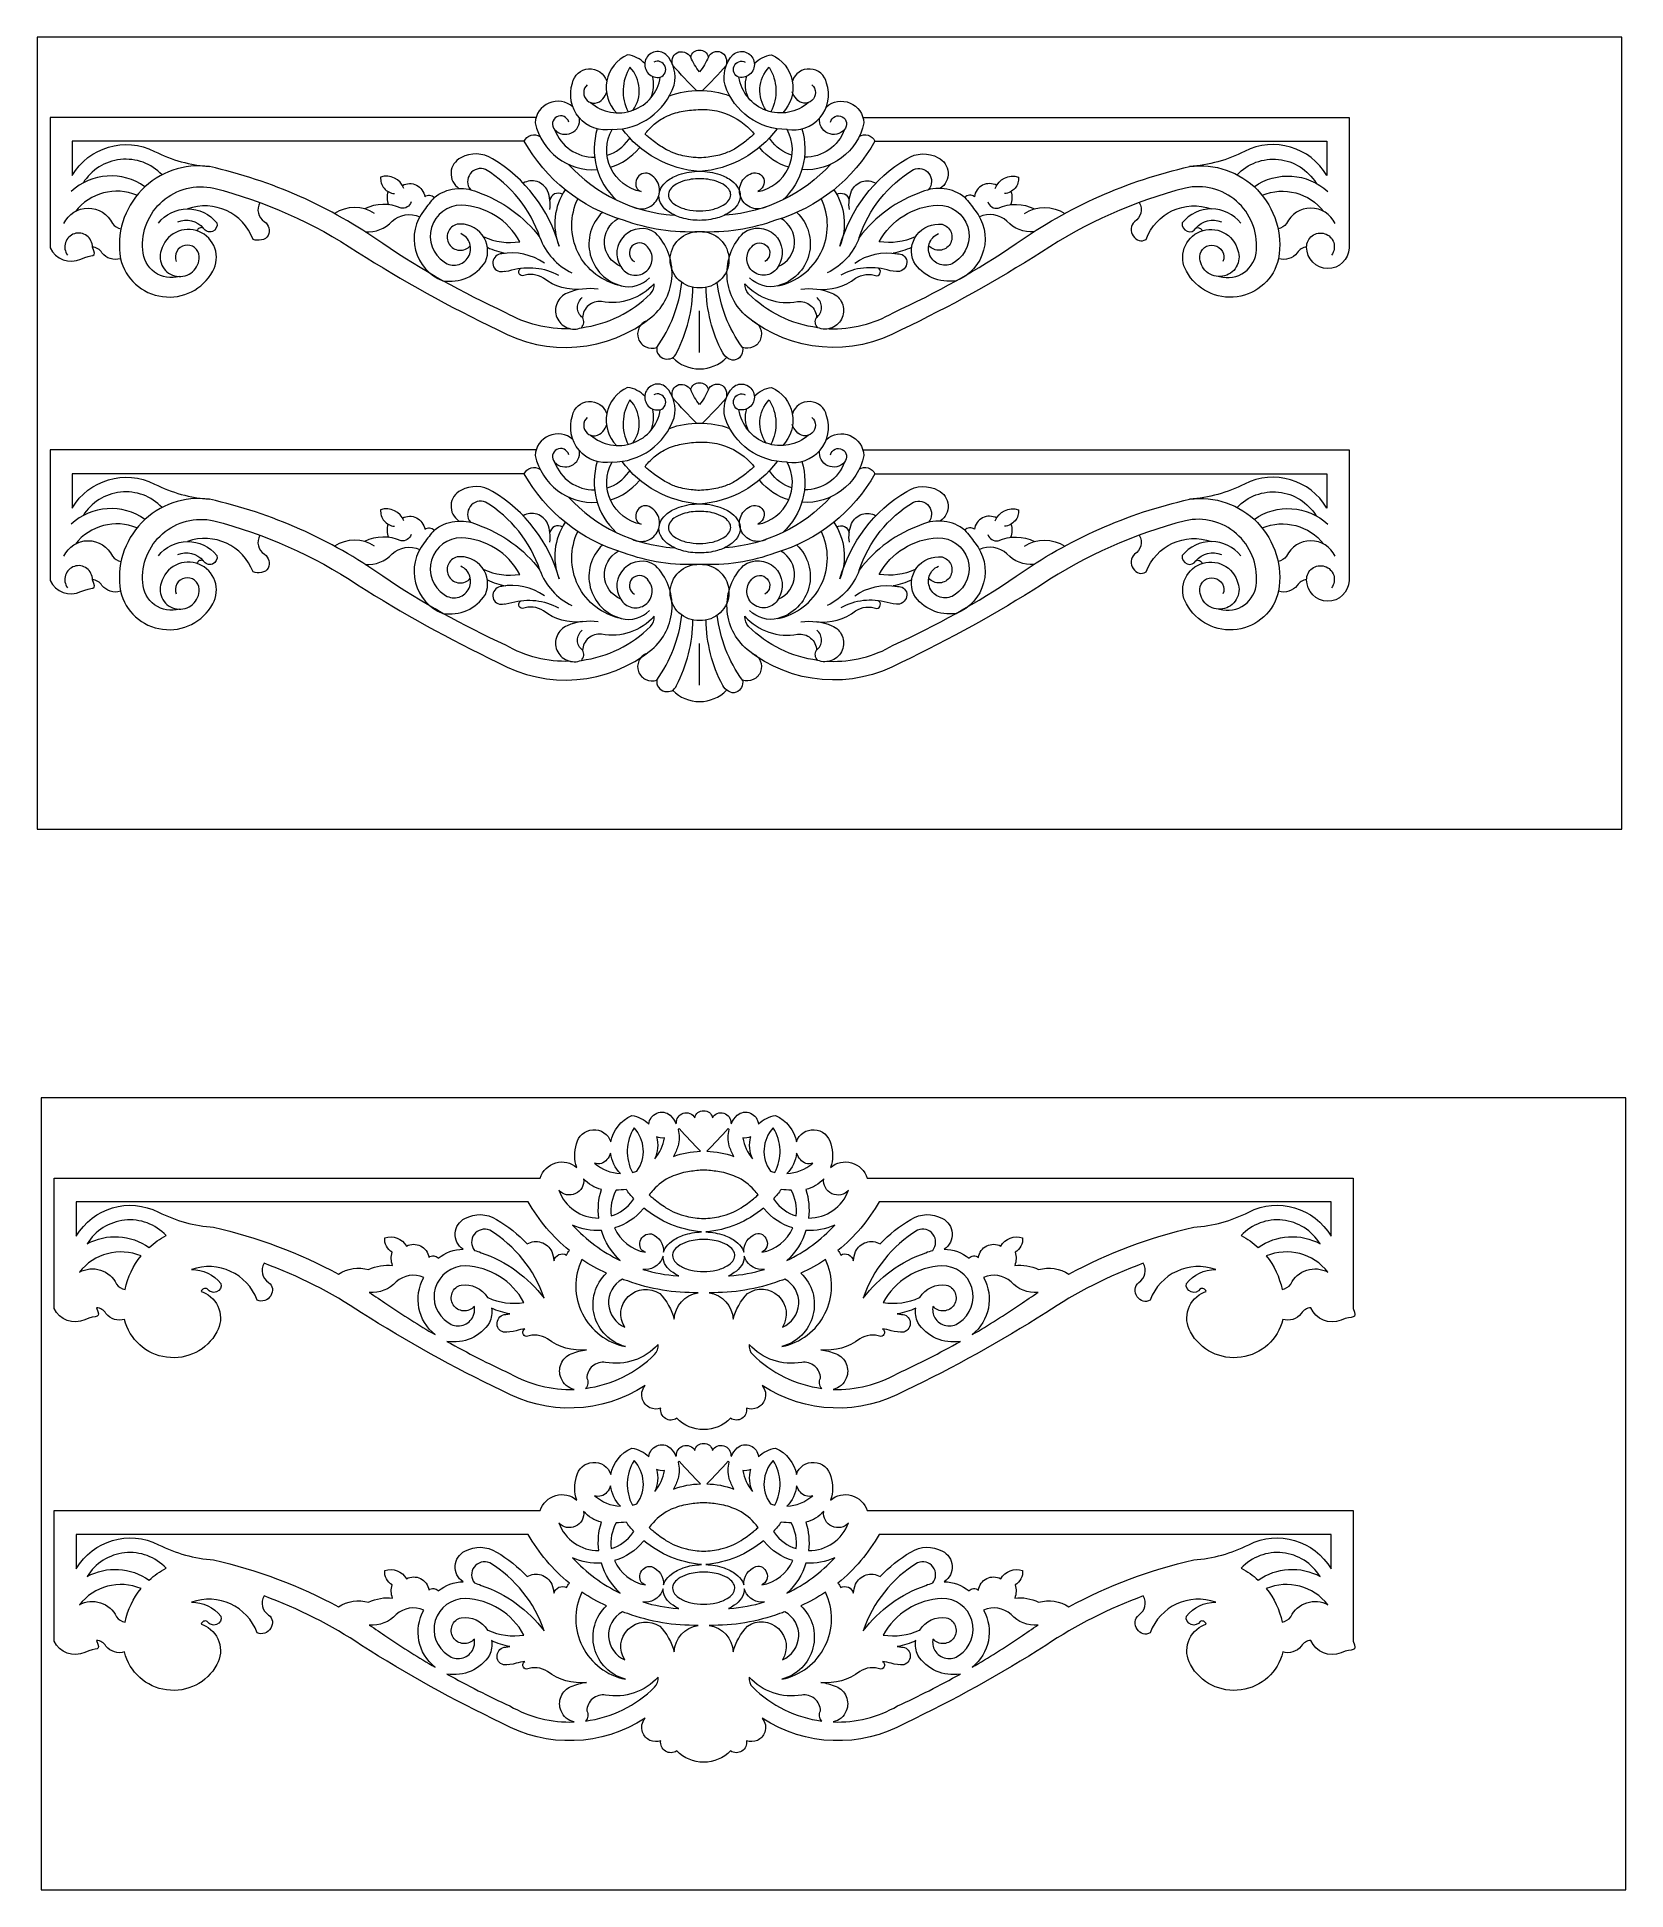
# Model space of a CAD drawing. Header units: millimetres. Extents: x 4882 to 5126, y 3141 to 3427.
import ezdxf

# ---------------------------------------------------------------- set-up
doc = ezdxf.new("R2010")
doc.units = ezdxf.units.MM
doc.header["$MEASUREMENT"] = 0
doc.layers.add('SITARA ALL', color=18, linetype='Continuous', true_color=0x000000)

msp = doc.modelspace()

# ---------------------------------------------------------------- linework, layer by layer
at = {"layer": 'SITARA ALL', "lineweight": 9}
for points, knots in [([(4881.69, 3426.53), (4881.69, 3426.53), (5125.69, 3426.53), (5125.69, 3426.53), (5125.69, 3426.53), (5125.69, 3304.53), (5125.69, 3304.53), (5125.69, 3304.53), (4881.69, 3304.53), (4881.69, 3304.53), (4881.69, 3304.53), (4881.69, 3426.53), (4881.69, 3426.53)], [0, 0, 0, 0, 0.25, 0.25, 0.25, 0.5, 0.5, 0.5, 0.75, 0.75, 0.75, 1, 1, 1, 1]), ([(4970.21, 3412.3), (4974.54, 3412.26), (4978.39, 3415.02), (4979.76, 3419.12), (4980.19, 3420.81), (4979.72, 3422.6), (4978.52, 3423.85), (4977.99, 3424.29), (4977.28, 3424.43), (4976.62, 3424.21), (4975.97, 3424), (4975.48, 3423.47), (4975.31, 3422.81), (4975.14, 3422.14), (4975.33, 3421.43), (4975.8, 3420.94), (4976.28, 3420.44), (4976.97, 3420.22), (4977.64, 3420.36), (4977.97, 3420.48), (4978.23, 3420.73), (4978.37, 3421.04), (4978.51, 3421.36), (4978.51, 3421.72), (4978.37, 3422.04), (4978.23, 3422.36), (4977.97, 3422.61), (4977.64, 3422.73), (4977.32, 3422.85), (4976.96, 3422.83), (4976.65, 3422.67)], [0, 0, 0, 0, 0.090909, 0.090909, 0.090909, 0.181818, 0.181818, 0.181818, 0.272727, 0.272727, 0.272727, 0.363636, 0.363636, 0.363636, 0.454545, 0.454545, 0.454545, 0.545455, 0.545455, 0.545455, 0.636364, 0.636364, 0.636364, 0.727273, 0.727273, 0.727273, 0.818182, 0.818182, 0.818182, 1, 1, 1, 1]), ([(4983.21, 3418.28), (4981.97, 3419.53), (4980.76, 3420.82), (4979.59, 3422.14), (4979.25, 3422.86), (4979.52, 3423.73), (4980.22, 3424.12), (4980.91, 3424.51), (4981.9, 3424.12), (4982.34, 3423.45), (4982.45, 3424.1), (4983.03, 3424.56), (4983.69, 3424.53), (4984.34, 3424.56), (4984.92, 3424.1), (4985.04, 3423.45), (4985.38, 3424.17), (4986.23, 3424.51), (4986.97, 3424.21), (4987.71, 3423.92), (4988.02, 3422.9), (4987.78, 3422.14), (4986.61, 3420.82), (4985.41, 3419.53), (4984.16, 3418.28)], [0, 0, 0, 0, 0.111111, 0.111111, 0.111111, 0.222222, 0.222222, 0.222222, 0.333333, 0.333333, 0.333333, 0.444444, 0.444444, 0.444444, 0.555556, 0.555556, 0.555556, 0.666667, 0.666667, 0.666667, 0.777778, 0.777778, 0.777778, 1, 1, 1, 1]), ([(4997.16, 3412.3), (4992.84, 3412.26), (4988.98, 3415.02), (4987.62, 3419.12), (4987.19, 3420.81), (4987.65, 3422.6), (4988.85, 3423.85), (4989.38, 3424.29), (4990.1, 3424.43), (4990.75, 3424.22), (4991.4, 3424.01), (4991.9, 3423.47), (4992.07, 3422.81), (4992.23, 3422.14), (4992.05, 3421.44), (4991.58, 3420.94), (4991.11, 3420.44), (4990.41, 3420.23), (4989.73, 3420.36), (4989.41, 3420.48), (4989.14, 3420.72), (4989, 3421.04), (4988.86, 3421.36), (4988.86, 3421.72), (4989, 3422.04), (4989.14, 3422.36), (4989.4, 3422.61), (4989.73, 3422.73), (4990.06, 3422.85), (4990.42, 3422.82), (4990.73, 3422.67)], [0, 0, 0, 0, 0.090909, 0.090909, 0.090909, 0.181818, 0.181818, 0.181818, 0.272727, 0.272727, 0.272727, 0.363636, 0.363636, 0.363636, 0.454545, 0.454545, 0.454545, 0.545455, 0.545455, 0.545455, 0.636364, 0.636364, 0.636364, 0.727273, 0.727273, 0.727273, 0.818182, 0.818182, 0.818182, 1, 1, 1, 1]), ([(4973.38, 3400.41), (4974.07, 3400.04), (4974.89, 3399.97), (4975.63, 3400.23), (4976.38, 3400.49), (4976.98, 3401.04), (4977.29, 3401.76), (4977.61, 3402.48), (4977.61, 3403.3), (4977.3, 3404.02), (4976.98, 3404.74), (4976.38, 3405.3), (4975.64, 3405.55), (4974.86, 3405.69), (4974.12, 3405.2), (4973.93, 3404.43), (4973.74, 3403.67), (4973.96, 3402.97), (4974.71, 3402.73), (4972.65, 3403.11), (4970.91, 3404.47), (4970.02, 3406.36), (4969.13, 3408.25), (4969.2, 3410.47), (4970.21, 3412.3), (4968.32, 3411.97), (4966.39, 3412.66), (4965.14, 3414.12), (4963.89, 3415.58), (4963.51, 3417.61), (4964.13, 3419.43), (4964.36, 3420.64), (4965.38, 3421.56), (4966.61, 3421.65), (4967.85, 3421.73), (4969, 3420.93), (4969.4, 3419.75)], [0, 0, 0, 0, 0.076923, 0.076923, 0.076923, 0.153846, 0.153846, 0.153846, 0.230769, 0.230769, 0.230769, 0.307692, 0.307692, 0.307692, 0.384615, 0.384615, 0.384615, 0.461538, 0.461538, 0.461538, 0.538462, 0.538462, 0.538462, 0.615385, 0.615385, 0.615385, 0.692308, 0.692308, 0.692308, 0.769231, 0.769231, 0.769231, 0.846154, 0.846154, 0.846154, 1, 1, 1, 1]), ([(4975.25, 3422.47), (4974.54, 3423.19), (4973.61, 3423.66), (4972.61, 3423.81), (4970.95, 3423.06), (4969.76, 3421.55), (4969.42, 3419.77), (4969.08, 3417.99), (4969.62, 3416.16), (4970.88, 3414.85)], [0, 0, 0, 0, 0.25, 0.25, 0.25, 0.5, 0.5, 0.5, 1, 1, 1, 1]), ([(4973.42, 3415.24), (4974.89, 3417.27), (4974.7, 3420.06), (4972.97, 3421.89), (4971.67, 3419.81), (4971.57, 3417.2), (4972.71, 3415.02)], [0, 0, 0, 0, 0.333333, 0.333333, 0.333333, 1, 1, 1, 1]), ([(4985.04, 3423.45), (4984.72, 3422.63), (4984.27, 3421.86), (4983.69, 3421.19), (4983.11, 3421.86), (4982.65, 3422.63), (4982.34, 3423.45)], [0, 0, 0, 0, 0.333333, 0.333333, 0.333333, 1, 1, 1, 1]), ([(4993.99, 3400.41), (4993.3, 3400.04), (4992.49, 3399.97), (4991.74, 3400.23), (4991, 3400.48), (4990.4, 3401.04), (4990.08, 3401.76), (4989.76, 3402.48), (4989.76, 3403.3), (4990.08, 3404.02), (4990.39, 3404.74), (4990.99, 3405.29), (4991.73, 3405.55), (4992.47, 3405.8), (4993.28, 3405.43), (4993.58, 3404.71), (4993.87, 3403.99), (4993.36, 3403.08), (4992.67, 3402.73), (4994.72, 3403.12), (4996.47, 3404.48), (4997.36, 3406.38), (4998.25, 3408.27), (4998.18, 3410.47), (4997.16, 3412.3), (4999.06, 3411.98), (5000.99, 3412.67), (5002.24, 3414.14), (5003.49, 3415.61), (5003.87, 3417.61), (5003.24, 3419.43), (5002.99, 3420.65), (5001.95, 3421.54), (5000.71, 3421.61), (4999.47, 3421.67), (4998.35, 3420.94), (4997.98, 3419.75)], [0, 0, 0, 0, 0.076923, 0.076923, 0.076923, 0.153846, 0.153846, 0.153846, 0.230769, 0.230769, 0.230769, 0.307692, 0.307692, 0.307692, 0.384615, 0.384615, 0.384615, 0.461538, 0.461538, 0.461538, 0.538462, 0.538462, 0.538462, 0.615385, 0.615385, 0.615385, 0.692308, 0.692308, 0.692308, 0.769231, 0.769231, 0.769231, 0.846154, 0.846154, 0.846154, 1, 1, 1, 1]), ([(4992.12, 3422.47), (4992.84, 3423.19), (4993.77, 3423.66), (4994.77, 3423.81), (4996.42, 3423.06), (4997.61, 3421.56), (4997.96, 3419.78), (4998.3, 3418), (4997.75, 3416.16), (4996.49, 3414.85)], [0, 0, 0, 0, 0.25, 0.25, 0.25, 0.5, 0.5, 0.5, 1, 1, 1, 1]), ([(4993.96, 3415.24), (4992.49, 3417.27), (4992.68, 3420.06), (4994.4, 3421.89), (4995.7, 3419.81), (4995.8, 3417.19), (4994.66, 3415.02)], [0, 0, 0, 0, 0.333333, 0.333333, 0.333333, 1, 1, 1, 1]), ([(4966.38, 3419.18), (4966.04, 3418.87), (4965.85, 3418.44), (4965.85, 3417.98), (4965.85, 3417.52), (4966.04, 3417.08), (4966.39, 3416.77), (4966.73, 3416.47), (4967.19, 3416.32), (4967.64, 3416.37), (4968.1, 3416.42), (4968.51, 3416.66), (4968.78, 3417.03), (4969.07, 3417.34), (4969.29, 3417.71), (4969.41, 3418.11)], [0, 0, 0, 0, 0.166667, 0.166667, 0.166667, 0.333333, 0.333333, 0.333333, 0.5, 0.5, 0.5, 0.666667, 0.666667, 0.666667, 1, 1, 1, 1]), ([(4966.89, 3416.46), (4968.69, 3414.9), (4971.19, 3414.43), (4973.43, 3415.25), (4975.67, 3416.06), (4977.28, 3418.01), (4977.64, 3420.36)], [0, 0, 0, 0, 0.333333, 0.333333, 0.333333, 1, 1, 1, 1]), ([(5000.48, 3416.46), (4998.7, 3414.89), (4996.2, 3414.42), (4993.97, 3415.22), (4991.73, 3416.03), (4990.11, 3418.01), (4989.73, 3420.36)], [0, 0, 0, 0, 0.333333, 0.333333, 0.333333, 1, 1, 1, 1]), ([(5000.99, 3419.18), (5001.33, 3418.88), (5001.53, 3418.44), (5001.53, 3417.98), (5001.53, 3417.52), (5001.33, 3417.08), (5000.99, 3416.77), (5000.65, 3416.47), (5000.19, 3416.32), (4999.73, 3416.37), (4999.28, 3416.42), (4998.86, 3416.66), (4998.59, 3417.03), (4998.3, 3417.34), (4998.09, 3417.71), (4997.96, 3418.11)], [0, 0, 0, 0, 0.166667, 0.166667, 0.166667, 0.333333, 0.333333, 0.333333, 0.5, 0.5, 0.5, 0.666667, 0.666667, 0.666667, 1, 1, 1, 1]), ([(4964.17, 3415.79), (4963.16, 3416.66), (4961.73, 3416.88), (4960.5, 3416.36), (4959.28, 3415.83), (4958.45, 3414.67), (4958.39, 3413.33), (4959.33, 3408.88), (4963.4, 3405.8), (4967.94, 3406.11)], [0, 0, 0, 0, 0.25, 0.25, 0.25, 0.5, 0.5, 0.5, 1, 1, 1, 1]), ([(4979.05, 3417.5), (4980.53, 3418.05), (4982.11, 3418.32), (4983.69, 3418.28), (4985.27, 3418.32), (4986.84, 3418.05), (4988.32, 3417.5)], [0, 0, 0, 0, 0.333333, 0.333333, 0.333333, 1, 1, 1, 1]), ([(5003.21, 3415.79), (5004.21, 3416.67), (5005.63, 3416.89), (5006.86, 3416.37), (5008.09, 3415.86), (5008.91, 3414.66), (5008.99, 3413.33), (5008.05, 3408.88), (5003.97, 3405.8), (4999.43, 3406.11)], [0, 0, 0, 0, 0.25, 0.25, 0.25, 0.5, 0.5, 0.5, 1, 1, 1, 1]), ([(4958.53, 3414.16), (4958.53, 3414.16), (4883.69, 3414.16), (4883.69, 3414.16), (4883.69, 3414.16), (4883.69, 3394.07), (4883.69, 3394.07), (4884.52, 3392.29), (4886.64, 3391.52), (4888.42, 3392.34), (4890.2, 3393.17), (4891.02, 3392.4), (4890.21, 3394.19)], [0, 0, 0, 0, 0.2, 0.2, 0.2, 0.4, 0.4, 0.4, 0.6, 0.6, 0.6, 1, 1, 1, 1]), ([(4963.54, 3413.44), (4963.44, 3413.82), (4963.18, 3414.13), (4962.82, 3414.29), (4962.47, 3414.45), (4962.06, 3414.44), (4961.72, 3414.25), (4961.37, 3414.07), (4961.13, 3413.74), (4961.06, 3413.35), (4961, 3412.97), (4961.11, 3412.58), (4961.38, 3412.29), (4962.32, 3409.7), (4964.79, 3407.99), (4967.54, 3408.02)], [0, 0, 0, 0, 0.166667, 0.166667, 0.166667, 0.333333, 0.333333, 0.333333, 0.5, 0.5, 0.5, 0.666667, 0.666667, 0.666667, 1, 1, 1, 1]), ([(4961.38, 3412.29), (4962.03, 3411.56), (4963.08, 3411.35), (4963.96, 3411.77), (4964.84, 3412.18), (4965.35, 3413.09), (4965.2, 3414.05)], [0, 0, 0, 0, 0.333333, 0.333333, 0.333333, 1, 1, 1, 1]), ([(4991.54, 3412.25), (4990.31, 3413.52), (4988.77, 3414.46), (4987.07, 3414.96), (4986.11, 3415.24), (4985.11, 3415.39), (4984.11, 3415.39), (4983.89, 3415.39), (4983.67, 3415.38), (4983.45, 3415.37), (4983, 3415.34), (4982.56, 3415.31), (4982.12, 3415.26), (4981.7, 3415.21), (4981.29, 3415.14), (4980.88, 3415.06), (4980.48, 3414.98), (4980.09, 3414.88), (4979.7, 3414.75), (4979.27, 3414.62), (4978.85, 3414.45), (4978.45, 3414.25), (4977.82, 3413.94), (4977.23, 3413.55), (4976.7, 3413.09), (4976.41, 3412.85), (4976.15, 3412.59), (4975.9, 3412.31), (4975.68, 3412.08), (4975.48, 3411.84), (4975.29, 3411.59), (4975.47, 3411.42), (4975.65, 3411.26), (4975.84, 3411.1), (4976.15, 3410.86), (4976.45, 3410.62), (4976.76, 3410.38), (4977.05, 3410.16), (4977.35, 3409.95), (4977.65, 3409.75), (4977.96, 3409.55), (4978.27, 3409.36), (4978.6, 3409.18), (4979.11, 3408.91), (4979.65, 3408.68), (4980.2, 3408.5), (4980.61, 3408.37), (4981.02, 3408.26), (4981.44, 3408.18), (4981.85, 3408.1), (4982.27, 3408.04), (4982.68, 3408), (4983.01, 3407.97), (4983.35, 3407.95), (4983.68, 3407.93), (4984.12, 3407.96), (4984.55, 3407.99), (4984.99, 3408.04), (4985.39, 3408.09), (4985.79, 3408.15), (4986.19, 3408.23), (4986.58, 3408.31), (4986.97, 3408.41), (4987.35, 3408.54), (4987.94, 3408.73), (4988.52, 3408.98), (4989.06, 3409.29), (4989.37, 3409.47), (4989.67, 3409.66), (4989.96, 3409.87), (4990.25, 3410.07), (4990.53, 3410.28), (4990.8, 3410.5), (4991.05, 3410.69), (4991.29, 3410.89), (4991.53, 3411.1), (4991.72, 3411.26), (4991.9, 3411.42), (4992.08, 3411.59), (4991.91, 3411.82), (4991.73, 3412.04), (4991.54, 3412.25)], [0, 0, 0, 0, 0.037037, 0.037037, 0.037037, 0.074074, 0.074074, 0.074074, 0.111111, 0.111111, 0.111111, 0.148148, 0.148148, 0.148148, 0.185185, 0.185185, 0.185185, 0.222222, 0.222222, 0.222222, 0.259259, 0.259259, 0.259259, 0.296296, 0.296296, 0.296296, 0.333333, 0.333333, 0.333333, 0.37037, 0.37037, 0.37037, 0.407407, 0.407407, 0.407407, 0.444444, 0.444444, 0.444444, 0.481481, 0.481481, 0.481481, 0.518519, 0.518519, 0.518519, 0.555556, 0.555556, 0.555556, 0.592593, 0.592593, 0.592593, 0.62963, 0.62963, 0.62963, 0.666667, 0.666667, 0.666667, 0.703704, 0.703704, 0.703704, 0.740741, 0.740741, 0.740741, 0.777778, 0.777778, 0.777778, 0.814815, 0.814815, 0.814815, 0.851852, 0.851852, 0.851852, 0.888889, 0.888889, 0.888889, 0.925926, 0.925926, 0.925926, 0.962963, 0.962963, 0.962963, 1, 1, 1, 1]), ([(5003.84, 3413.44), (5003.93, 3413.82), (5004.19, 3414.13), (5004.55, 3414.29), (5004.9, 3414.45), (5005.31, 3414.44), (5005.66, 3414.25), (5006, 3414.07), (5006.24, 3413.74), (5006.31, 3413.35), (5006.38, 3412.97), (5006.26, 3412.58), (5006, 3412.29), (5005.06, 3409.7), (5002.59, 3407.99), (4999.84, 3408.02)], [0, 0, 0, 0, 0.166667, 0.166667, 0.166667, 0.333333, 0.333333, 0.333333, 0.5, 0.5, 0.5, 0.666667, 0.666667, 0.666667, 1, 1, 1, 1]), ([(5006, 3412.29), (5005.36, 3411.56), (5004.32, 3411.33), (5003.44, 3411.73), (5002.55, 3412.13), (5002.04, 3413.09), (5002.17, 3414.05)], [0, 0, 0, 0, 0.333333, 0.333333, 0.333333, 1, 1, 1, 1]), ([(5008.84, 3414.16), (5008.84, 3414.16), (5083.69, 3414.16), (5083.69, 3414.16), (5083.69, 3414.16), (5083.69, 3394.07), (5083.69, 3394.07), (5083.65, 3392.28), (5082.18, 3390.85), (5080.39, 3390.87), (5078.59, 3390.89), (5077.16, 3392.39), (5077.16, 3394.19), (5076.57, 3394.14), (5076.03, 3393.82), (5075.71, 3393.31), (5075.04, 3392.44), (5073.89, 3392.08), (5072.84, 3392.4), (5072.13, 3389.31), (5069.59, 3386.97), (5066.44, 3386.52), (5063.3, 3386.08), (5060.17, 3387.68), (5058.64, 3390.46), (5058.02, 3391.54), (5057.91, 3392.83), (5058.31, 3394), (5058.72, 3395.18), (5059.62, 3396.12), (5060.77, 3396.59), (5061.92, 3397.06), (5063.22, 3397.01), (5064.33, 3396.45), (5065.44, 3395.9), (5066.26, 3394.88), (5066.57, 3393.68), (5066.87, 3392.84), (5066.78, 3391.9), (5066.33, 3391.13), (5065.87, 3390.36), (5065.09, 3389.83), (5064.21, 3389.69), (5063.33, 3389.54), (5062.43, 3389.8), (5061.75, 3390.39), (5061.07, 3390.97), (5060.69, 3391.83), (5060.71, 3392.73), (5060.74, 3393.27), (5061, 3393.77), (5061.42, 3394.1), (5061.85, 3394.43), (5062.4, 3394.56), (5062.93, 3394.45), (5063.46, 3394.34), (5063.92, 3394.01), (5064.18, 3393.53), (5064.44, 3393.06), (5064.48, 3392.49), (5064.28, 3391.99)], [0, 0, 0, 0, 0.047619, 0.047619, 0.047619, 0.095238, 0.095238, 0.095238, 0.142857, 0.142857, 0.142857, 0.190476, 0.190476, 0.190476, 0.238095, 0.238095, 0.238095, 0.285714, 0.285714, 0.285714, 0.333333, 0.333333, 0.333333, 0.380952, 0.380952, 0.380952, 0.428571, 0.428571, 0.428571, 0.47619, 0.47619, 0.47619, 0.52381, 0.52381, 0.52381, 0.571429, 0.571429, 0.571429, 0.619048, 0.619048, 0.619048, 0.666667, 0.666667, 0.666667, 0.714286, 0.714286, 0.714286, 0.761905, 0.761905, 0.761905, 0.809524, 0.809524, 0.809524, 0.857143, 0.857143, 0.857143, 0.904762, 0.904762, 0.904762, 1, 1, 1, 1]), ([(4956.68, 3410.52), (4956.68, 3410.52), (4887.09, 3410.52), (4887.09, 3410.52), (4887.09, 3410.52), (4887.09, 3405.2), (4887.09, 3405.2), (4889.67, 3409.6), (4895.23, 3411.22), (4899.77, 3408.92), (4902.41, 3407.58), (4905.29, 3406.79), (4908.24, 3406.58), (4904.37, 3407.11), (4900.49, 3405.77), (4897.78, 3402.96), (4895.07, 3400.15), (4893.87, 3396.25), (4894.54, 3392.4), (4895.27, 3389.3), (4897.84, 3386.98), (4901, 3386.56), (4904.16, 3386.14), (4907.22, 3387.66), (4908.74, 3390.46), (4909.35, 3391.54), (4909.47, 3392.84), (4909.06, 3394.01), (4908.65, 3395.18), (4907.76, 3396.12), (4906.61, 3396.59), (4905.45, 3397.06), (4904.16, 3397), (4903.04, 3396.44), (4901.93, 3395.89), (4901.12, 3394.88), (4900.8, 3393.68), (4900.5, 3392.84), (4900.6, 3391.9), (4901.05, 3391.13), (4901.51, 3390.36), (4902.28, 3389.83), (4903.16, 3389.69), (4904.05, 3389.55), (4904.95, 3389.8), (4905.63, 3390.39), (4906.3, 3390.98), (4906.68, 3391.83), (4906.66, 3392.73), (4906.64, 3393.27), (4906.38, 3393.77), (4905.95, 3394.1), (4905.52, 3394.43), (4904.97, 3394.56), (4904.44, 3394.45), (4903.91, 3394.34), (4903.46, 3394), (4903.2, 3393.53), (4902.94, 3393.05), (4902.9, 3392.49), (4903.09, 3391.99)], [0, 0, 0, 0, 0.047619, 0.047619, 0.047619, 0.095238, 0.095238, 0.095238, 0.142857, 0.142857, 0.142857, 0.190476, 0.190476, 0.190476, 0.238095, 0.238095, 0.238095, 0.285714, 0.285714, 0.285714, 0.333333, 0.333333, 0.333333, 0.380952, 0.380952, 0.380952, 0.428571, 0.428571, 0.428571, 0.47619, 0.47619, 0.47619, 0.52381, 0.52381, 0.52381, 0.571429, 0.571429, 0.571429, 0.619048, 0.619048, 0.619048, 0.666667, 0.666667, 0.666667, 0.714286, 0.714286, 0.714286, 0.761905, 0.761905, 0.761905, 0.809524, 0.809524, 0.809524, 0.857143, 0.857143, 0.857143, 0.904762, 0.904762, 0.904762, 1, 1, 1, 1]), ([(5008.26, 3411.21), (5008.67, 3411.46), (5009.16, 3411.53), (5009.63, 3411.4), (5010.09, 3411.27), (5010.48, 3410.95), (5010.7, 3410.52), (5007.39, 3404.61), (5001.89, 3400.23), (4995.39, 3398.32), (4991.65, 3396.95), (4987.67, 3396.34), (4983.69, 3396.54), (4979.71, 3396.34), (4975.72, 3396.95), (4971.98, 3398.32), (4965.49, 3400.23), (4959.99, 3404.61), (4956.68, 3410.52), (4956.89, 3410.95), (4957.28, 3411.27), (4957.74, 3411.4), (4958.21, 3411.53), (4958.71, 3411.46), (4959.12, 3411.21)], [0, 0, 0, 0, 0.111111, 0.111111, 0.111111, 0.222222, 0.222222, 0.222222, 0.333333, 0.333333, 0.333333, 0.444444, 0.444444, 0.444444, 0.555556, 0.555556, 0.555556, 0.666667, 0.666667, 0.666667, 0.777778, 0.777778, 0.777778, 1, 1, 1, 1]), ([(4969.45, 3408.32), (4970.79, 3408.75), (4971.96, 3409.6), (4972.78, 3410.75), (4972.78, 3410.75), (4972.94, 3410.97), (4972.94, 3410.97)], [0, 0, 0, 0, 0.333333, 0.333333, 0.333333, 1, 1, 1, 1]), ([(4995.63, 3412.41), (4992.81, 3408.57), (4988.44, 3406.16), (4983.69, 3405.84), (4978.94, 3406.16), (4974.57, 3408.57), (4971.75, 3412.41)], [0, 0, 0, 0, 0.333333, 0.333333, 0.333333, 1, 1, 1, 1]), ([(4997.92, 3408.32), (4996.58, 3408.75), (4995.41, 3409.6), (4994.59, 3410.75), (4994.59, 3410.75), (4994.41, 3411.01), (4994.41, 3411.01)], [0, 0, 0, 0, 0.333333, 0.333333, 0.333333, 1, 1, 1, 1]), ([(5010.7, 3410.52), (5010.7, 3410.52), (5080.28, 3410.52), (5080.28, 3410.52), (5080.28, 3410.52), (5080.28, 3405.2), (5080.28, 3405.2), (5077.7, 3409.6), (5072.15, 3411.23), (5067.61, 3408.92), (5064.97, 3407.58), (5062.09, 3406.79), (5059.14, 3406.58), (5062.99, 3407.12), (5066.88, 3405.79), (5069.58, 3402.99), (5072.29, 3400.19), (5073.5, 3396.24), (5072.84, 3392.4)], [0, 0, 0, 0, 0.142857, 0.142857, 0.142857, 0.285714, 0.285714, 0.285714, 0.428571, 0.428571, 0.428571, 0.571429, 0.571429, 0.571429, 0.714286, 0.714286, 0.714286, 1, 1, 1, 1]), ([(4900.93, 3405.32), (4899.28, 3407.06), (4896.91, 3407.92), (4894.53, 3407.67), (4892.15, 3407.42), (4890.02, 3406.08), (4888.77, 3404.04)], [0, 0, 0, 0, 0.333333, 0.333333, 0.333333, 1, 1, 1, 1]), ([(4963.01, 3403.02), (4961.27, 3400.45), (4960.92, 3397.19), (4962.07, 3394.31), (4960.5, 3399.96), (4956.83, 3404.78), (4951.8, 3407.79), (4950.32, 3408.72), (4948.46, 3408.78), (4946.94, 3407.94), (4946.06, 3407.51), (4945.48, 3406.64), (4945.42, 3405.66), (4945.37, 3404.69), (4945.83, 3403.76), (4946.64, 3403.22)], [0, 0, 0, 0, 0.166667, 0.166667, 0.166667, 0.333333, 0.333333, 0.333333, 0.5, 0.5, 0.5, 0.666667, 0.666667, 0.666667, 1, 1, 1, 1]), ([(4969.97, 3406.48), (4971.69, 3407), (4973.22, 3408.02), (4974.37, 3409.41), (4974.37, 3409.41), (4974.47, 3409.53), (4974.47, 3409.53)], [0, 0, 0, 0, 0.333333, 0.333333, 0.333333, 1, 1, 1, 1]), ([(4997.41, 3406.48), (4995.69, 3407), (4994.15, 3408.02), (4993.01, 3409.41), (4993.01, 3409.41), (4992.91, 3409.53), (4992.91, 3409.53)], [0, 0, 0, 0, 0.333333, 0.333333, 0.333333, 1, 1, 1, 1]), ([(5004.37, 3403.02), (5006.1, 3400.46), (5006.45, 3397.19), (5005.3, 3394.31), (5006.87, 3399.96), (5010.55, 3404.78), (5015.58, 3407.79), (5017.05, 3408.72), (5018.91, 3408.78), (5020.44, 3407.94), (5021.31, 3407.51), (5021.89, 3406.65), (5021.96, 3405.67), (5022.02, 3404.7), (5021.55, 3403.76), (5020.73, 3403.22)], [0, 0, 0, 0, 0.166667, 0.166667, 0.166667, 0.333333, 0.333333, 0.333333, 0.5, 0.5, 0.5, 0.666667, 0.666667, 0.666667, 1, 1, 1, 1]), ([(5066.44, 3405.32), (5068.09, 3407.06), (5070.45, 3407.93), (5072.83, 3407.68), (5075.21, 3407.43), (5077.35, 3406.08), (5078.6, 3404.04)], [0, 0, 0, 0, 0.333333, 0.333333, 0.333333, 1, 1, 1, 1]), ([(4963.75, 3381.62), (4960.29, 3381.5), (4956.86, 3382.35), (4953.86, 3384.08), (4947.26, 3387.1), (4940.93, 3390.65), (4934.92, 3394.72), (4926.89, 3400.39), (4917.83, 3404.43), (4908.24, 3406.58)], [0, 0, 0, 0, 0.25, 0.25, 0.25, 0.5, 0.5, 0.5, 1, 1, 1, 1]), ([(4938.15, 3403.23), (4937.62, 3404.67), (4936.05, 3405.44), (4934.59, 3404.97), (4934.53, 3404.35), (4934.72, 3403.73), (4935.12, 3403.25), (4935.52, 3402.77), (4936.09, 3402.47), (4936.72, 3402.43)], [0, 0, 0, 0, 0.25, 0.25, 0.25, 0.5, 0.5, 0.5, 1, 1, 1, 1]), ([(4959.11, 3395.66), (4957.65, 3400.03), (4954.69, 3403.74), (4950.75, 3406.13), (4949.9, 3406.48), (4948.92, 3406.21), (4948.37, 3405.47), (4947.83, 3404.73), (4947.83, 3403.74), (4948.41, 3403.03)], [0, 0, 0, 0, 0.25, 0.25, 0.25, 0.5, 0.5, 0.5, 1, 1, 1, 1]), ([(4960.62, 3399.98), (4960.77, 3400.95), (4960.65, 3401.93), (4960.29, 3402.84), (4959.98, 3403.52), (4959.39, 3404.04), (4958.67, 3404.27), (4957.95, 3404.49), (4957.18, 3404.41), (4956.53, 3404.03)], [0, 0, 0, 0, 0.25, 0.25, 0.25, 0.5, 0.5, 0.5, 1, 1, 1, 1]), ([(4983.69, 3405.87), (4982.62, 3405.87), (4981.56, 3405.7), (4980.55, 3405.36), (4979.89, 3405.14), (4979.27, 3404.81), (4978.72, 3404.39), (4978.31, 3404.08), (4977.98, 3403.69), (4977.73, 3403.25), (4977.53, 3402.89), (4977.43, 3402.49), (4977.43, 3402.09), (4977.43, 3401.59), (4977.58, 3401.11), (4977.86, 3400.7), (4978.15, 3400.27), (4978.53, 3399.9), (4978.96, 3399.6), (4979.57, 3399.19), (4980.24, 3398.88), (4980.95, 3398.68), (4981.84, 3398.43), (4982.76, 3398.3), (4983.69, 3398.3), (4984.61, 3398.3), (4985.54, 3398.43), (4986.43, 3398.68), (4987.13, 3398.88), (4987.8, 3399.19), (4988.41, 3399.6), (4988.85, 3399.9), (4989.22, 3400.27), (4989.52, 3400.7), (4989.79, 3401.11), (4989.94, 3401.59), (4989.95, 3402.09), (4989.95, 3402.49), (4989.84, 3402.89), (4989.64, 3403.25), (4989.4, 3403.69), (4989.06, 3404.08), (4988.66, 3404.39), (4988.1, 3404.81), (4987.48, 3405.14), (4986.82, 3405.36), (4985.81, 3405.7), (4984.75, 3405.87), (4983.69, 3405.87)], [0, 0, 0, 0, 0.0625, 0.0625, 0.0625, 0.125, 0.125, 0.125, 0.1875, 0.1875, 0.1875, 0.25, 0.25, 0.25, 0.3125, 0.3125, 0.3125, 0.375, 0.375, 0.375, 0.4375, 0.4375, 0.4375, 0.5, 0.5, 0.5, 0.5625, 0.5625, 0.5625, 0.625, 0.625, 0.625, 0.6875, 0.6875, 0.6875, 0.75, 0.75, 0.75, 0.8125, 0.8125, 0.8125, 0.875, 0.875, 0.875, 0.9375, 0.9375, 0.9375, 1, 1, 1, 1]), ([(4983.69, 3399.77), (4983.02, 3399.77), (4982.36, 3399.84), (4981.71, 3399.99), (4981.13, 3400.12), (4980.57, 3400.33), (4980.06, 3400.63), (4979.73, 3400.81), (4979.44, 3401.07), (4979.2, 3401.37), (4979.01, 3401.62), (4978.9, 3401.92), (4978.9, 3402.24), (4978.9, 3402.47), (4978.95, 3402.69), (4979.06, 3402.89), (4979.23, 3403.19), (4979.46, 3403.45), (4979.74, 3403.64), (4980.17, 3403.95), (4980.63, 3404.18), (4981.13, 3404.33), (4981.96, 3404.59), (4982.82, 3404.72), (4983.69, 3404.71), (4984.55, 3404.72), (4985.42, 3404.59), (4986.25, 3404.33), (4986.74, 3404.18), (4987.21, 3403.95), (4987.63, 3403.64), (4987.91, 3403.45), (4988.14, 3403.19), (4988.31, 3402.89), (4988.42, 3402.69), (4988.48, 3402.47), (4988.48, 3402.24), (4988.47, 3401.92), (4988.36, 3401.62), (4988.17, 3401.37), (4987.94, 3401.07), (4987.65, 3400.81), (4987.32, 3400.63), (4986.8, 3400.33), (4986.24, 3400.12), (4985.66, 3399.99), (4985.01, 3399.84), (4984.35, 3399.77), (4983.69, 3399.77)], [0, 0, 0, 0, 0.0625, 0.0625, 0.0625, 0.125, 0.125, 0.125, 0.1875, 0.1875, 0.1875, 0.25, 0.25, 0.25, 0.3125, 0.3125, 0.3125, 0.375, 0.375, 0.375, 0.4375, 0.4375, 0.4375, 0.5, 0.5, 0.5, 0.5625, 0.5625, 0.5625, 0.625, 0.625, 0.625, 0.6875, 0.6875, 0.6875, 0.75, 0.75, 0.75, 0.8125, 0.8125, 0.8125, 0.875, 0.875, 0.875, 0.9375, 0.9375, 0.9375, 1, 1, 1, 1]), ([(5003.63, 3381.62), (5007.09, 3381.5), (5010.52, 3382.35), (5013.52, 3384.08), (5020.11, 3387.1), (5026.45, 3390.65), (5032.46, 3394.72), (5040.48, 3400.39), (5049.55, 3404.43), (5059.14, 3406.58)], [0, 0, 0, 0, 0.25, 0.25, 0.25, 0.5, 0.5, 0.5, 1, 1, 1, 1]), ([(5006.75, 3399.98), (5006.61, 3400.95), (5006.72, 3401.93), (5007.08, 3402.84), (5007.4, 3403.52), (5007.98, 3404.04), (5008.7, 3404.27), (5009.41, 3404.49), (5010.2, 3404.4), (5010.85, 3404.03)], [0, 0, 0, 0, 0.25, 0.25, 0.25, 0.5, 0.5, 0.5, 1, 1, 1, 1]), ([(5008.26, 3395.66), (5009.72, 3400.03), (5012.69, 3403.74), (5016.63, 3406.13), (5017.47, 3406.5), (5018.44, 3406.24), (5019, 3405.52), (5019.56, 3404.79), (5019.53, 3403.75), (5018.96, 3403.03)], [0, 0, 0, 0, 0.25, 0.25, 0.25, 0.5, 0.5, 0.5, 1, 1, 1, 1]), ([(5029.22, 3403.23), (5029.75, 3404.67), (5031.32, 3405.44), (5032.78, 3404.97), (5032.85, 3404.35), (5032.66, 3403.73), (5032.26, 3403.25), (5031.86, 3402.77), (5031.28, 3402.48), (5030.66, 3402.43)], [0, 0, 0, 0, 0.25, 0.25, 0.25, 0.5, 0.5, 0.5, 1, 1, 1, 1]), ([(4903.62, 3389.65), (4902.31, 3389.27), (4900.9, 3389.51), (4899.79, 3390.31), (4898.69, 3391.1), (4898.01, 3392.38), (4897.95, 3393.74), (4897.72, 3396.59), (4898.85, 3399.38), (4901.01, 3401.26), (4903.16, 3403.14), (4906.1, 3403.88), (4908.89, 3403.27), (4916.76, 3401.24), (4924.25, 3397.91), (4931.03, 3393.42), (4937.97, 3388.99), (4945.18, 3384.99), (4952.62, 3381.45), (4960.2, 3377.21), (4969.59, 3377.99), (4976.36, 3383.43), (4978.22, 3385.03), (4979.34, 3387.33), (4979.45, 3389.79), (4979.55, 3392.24), (4978.64, 3394.62), (4976.92, 3396.38), (4975.41, 3397.4), (4973.38, 3397.21), (4972.09, 3395.92), (4970.8, 3394.63), (4970.54, 3392.71), (4971.56, 3391.2), (4970.11, 3391.8), (4969.14, 3393.18), (4969.05, 3394.75), (4968.96, 3396.32), (4969.79, 3397.81), (4971.16, 3398.58)], [0, 0, 0, 0, 0.071429, 0.071429, 0.071429, 0.142857, 0.142857, 0.142857, 0.214286, 0.214286, 0.214286, 0.285714, 0.285714, 0.285714, 0.357143, 0.357143, 0.357143, 0.428571, 0.428571, 0.428571, 0.5, 0.5, 0.5, 0.571429, 0.571429, 0.571429, 0.642857, 0.642857, 0.642857, 0.714286, 0.714286, 0.714286, 0.785714, 0.785714, 0.785714, 0.857143, 0.857143, 0.857143, 1, 1, 1, 1]), ([(4916.01, 3401.04), (4915.4, 3400.03), (4915.71, 3398.73), (4916.7, 3398.09), (4917.4, 3397.64), (4917.64, 3396.72), (4917.25, 3395.98), (4916.86, 3395.24), (4915.71, 3395.05), (4914.94, 3395.37), (4913.43, 3399.45), (4908.93, 3401.54), (4904.85, 3400.07)], [0, 0, 0, 0, 0.2, 0.2, 0.2, 0.4, 0.4, 0.4, 0.6, 0.6, 0.6, 1, 1, 1, 1]), ([(4937.93, 3403.69), (4938.61, 3404.05), (4939.42, 3404.06), (4940.1, 3403.71), (4940.79, 3403.37), (4941.26, 3402.71), (4941.38, 3401.95), (4941.82, 3402.31), (4942.46, 3402.24), (4942.83, 3401.81), (4944.7, 3403.32), (4947.26, 3403.65), (4949.45, 3402.67), (4953.3, 3401.35), (4956.66, 3398.9), (4959.11, 3395.66), (4959.97, 3393.27), (4961.73, 3391.32), (4964.01, 3390.22)], [0, 0, 0, 0, 0.142857, 0.142857, 0.142857, 0.285714, 0.285714, 0.285714, 0.428571, 0.428571, 0.428571, 0.571429, 0.571429, 0.571429, 0.714286, 0.714286, 0.714286, 1, 1, 1, 1]), ([(4942.83, 3401.81), (4942.29, 3401.19), (4941.78, 3400.55), (4941.3, 3399.89), (4939.89, 3398.16), (4939.39, 3395.86), (4939.96, 3393.71), (4940.53, 3391.55), (4942.08, 3389.81), (4944.17, 3389.01), (4946.73, 3388.58), (4949.31, 3389.71), (4950.72, 3391.9), (4951.31, 3393.28), (4951.12, 3394.87), (4950.21, 3396.07), (4949.3, 3397.27), (4947.84, 3397.89), (4946.35, 3397.69), (4945.72, 3397.53), (4945.21, 3397.08), (4944.97, 3396.48), (4944.73, 3395.88), (4944.78, 3395.2), (4945.13, 3394.65), (4945.47, 3394.1), (4946.05, 3393.75), (4946.7, 3393.7), (4947.34, 3393.65), (4947.97, 3393.91), (4948.39, 3394.4)], [0, 0, 0, 0, 0.090909, 0.090909, 0.090909, 0.181818, 0.181818, 0.181818, 0.272727, 0.272727, 0.272727, 0.363636, 0.363636, 0.363636, 0.454545, 0.454545, 0.454545, 0.545455, 0.545455, 0.545455, 0.636364, 0.636364, 0.636364, 0.727273, 0.727273, 0.727273, 0.818182, 0.818182, 0.818182, 1, 1, 1, 1]), ([(4962.57, 3402.31), (4962.21, 3402.52), (4961.77, 3402.54), (4961.38, 3402.37), (4961, 3402.19), (4960.73, 3401.85), (4960.65, 3401.43)], [0, 0, 0, 0, 0.333333, 0.333333, 0.333333, 1, 1, 1, 1]), ([(4968.72, 3399.52), (4966.97, 3397.85), (4966.26, 3395.35), (4966.87, 3393), (4967.48, 3390.66), (4969.29, 3388.83), (4971.64, 3388.22), (4968.75, 3388.79), (4966.3, 3390.67), (4964.99, 3393.3), (4963.69, 3395.94), (4963.69, 3399.05), (4964.98, 3401.69)], [0, 0, 0, 0, 0.2, 0.2, 0.2, 0.4, 0.4, 0.4, 0.6, 0.6, 0.6, 1, 1, 1, 1]), ([(5063.76, 3389.65), (5065.07, 3389.27), (5066.48, 3389.52), (5067.59, 3390.32), (5068.69, 3391.12), (5069.37, 3392.37), (5069.42, 3393.74), (5069.65, 3396.59), (5068.51, 3399.39), (5066.35, 3401.26), (5064.19, 3403.14), (5061.28, 3403.89), (5058.49, 3403.27), (5050.61, 3401.24), (5043.13, 3397.91), (5036.34, 3393.42), (5029.4, 3388.99), (5022.19, 3384.99), (5014.75, 3381.45), (5007.18, 3377.21), (4997.79, 3378), (4991.02, 3383.43), (4989.15, 3385.02), (4988.03, 3387.32), (4987.92, 3389.77), (4987.82, 3392.23), (4988.74, 3394.62), (4990.46, 3396.38), (4991.92, 3397.45), (4993.94, 3397.33), (4995.27, 3396.09), (4996.59, 3394.85), (4996.78, 3392.73), (4995.81, 3391.2), (4997.26, 3391.81), (4998.23, 3393.2), (4998.32, 3394.77), (4998.4, 3396.35), (4997.59, 3397.82), (4996.21, 3398.58)], [0, 0, 0, 0, 0.071429, 0.071429, 0.071429, 0.142857, 0.142857, 0.142857, 0.214286, 0.214286, 0.214286, 0.285714, 0.285714, 0.285714, 0.357143, 0.357143, 0.357143, 0.428571, 0.428571, 0.428571, 0.5, 0.5, 0.5, 0.571429, 0.571429, 0.571429, 0.642857, 0.642857, 0.642857, 0.714286, 0.714286, 0.714286, 0.785714, 0.785714, 0.785714, 0.857143, 0.857143, 0.857143, 1, 1, 1, 1]), ([(4998.65, 3399.52), (5000.41, 3397.86), (5001.13, 3395.37), (5000.53, 3393.03), (4999.93, 3390.68), (4998.08, 3388.84), (4995.74, 3388.22), (4998.63, 3388.8), (5001.08, 3390.68), (5002.38, 3393.32), (5003.69, 3395.97), (5003.7, 3399.04), (5002.4, 3401.69)], [0, 0, 0, 0, 0.2, 0.2, 0.2, 0.4, 0.4, 0.4, 0.6, 0.6, 0.6, 1, 1, 1, 1]), ([(5029.44, 3403.69), (5028.76, 3404.05), (5027.95, 3404.05), (5027.27, 3403.71), (5026.58, 3403.36), (5026.11, 3402.71), (5026, 3401.95), (5025.56, 3402.31), (5024.91, 3402.25), (5024.54, 3401.81), (5022.67, 3403.32), (5020.12, 3403.65), (5017.92, 3402.67), (5014.08, 3401.35), (5010.71, 3398.91), (5008.26, 3395.66), (5007.41, 3393.27), (5005.65, 3391.32), (5003.36, 3390.22)], [0, 0, 0, 0, 0.142857, 0.142857, 0.142857, 0.285714, 0.285714, 0.285714, 0.428571, 0.428571, 0.428571, 0.571429, 0.571429, 0.571429, 0.714286, 0.714286, 0.714286, 1, 1, 1, 1]), ([(5004.8, 3402.31), (5005.16, 3402.52), (5005.61, 3402.54), (5005.99, 3402.37), (5006.37, 3402.2), (5006.65, 3401.84), (5006.73, 3401.43)], [0, 0, 0, 0, 0.333333, 0.333333, 0.333333, 1, 1, 1, 1]), ([(5024.54, 3401.81), (5025.08, 3401.19), (5025.59, 3400.55), (5026.07, 3399.89), (5027.49, 3398.17), (5028, 3395.88), (5027.43, 3393.72), (5026.87, 3391.57), (5025.29, 3389.81), (5023.21, 3389.01), (5020.64, 3388.57), (5018.07, 3389.71), (5016.66, 3391.9), (5016.06, 3393.28), (5016.25, 3394.87), (5017.15, 3396.06), (5018.05, 3397.26), (5019.54, 3397.88), (5021.03, 3397.69), (5021.65, 3397.53), (5022.17, 3397.08), (5022.41, 3396.48), (5022.65, 3395.88), (5022.59, 3395.2), (5022.25, 3394.65), (5021.91, 3394.1), (5021.33, 3393.75), (5020.68, 3393.7), (5020.04, 3393.65), (5019.41, 3393.91), (5018.99, 3394.4)], [0, 0, 0, 0, 0.090909, 0.090909, 0.090909, 0.181818, 0.181818, 0.181818, 0.272727, 0.272727, 0.272727, 0.363636, 0.363636, 0.363636, 0.454545, 0.454545, 0.454545, 0.545455, 0.545455, 0.545455, 0.636364, 0.636364, 0.636364, 0.727273, 0.727273, 0.727273, 0.818182, 0.818182, 0.818182, 1, 1, 1, 1]), ([(5051.37, 3401.04), (5051.98, 3400.04), (5051.67, 3398.73), (5050.67, 3398.09), (5050.04, 3397.53), (5049.94, 3396.58), (5050.44, 3395.9), (5050.94, 3395.21), (5051.71, 3394.93), (5052.44, 3395.37), (5053.94, 3399.44), (5058.45, 3401.54), (5062.53, 3400.07)], [0, 0, 0, 0, 0.2, 0.2, 0.2, 0.4, 0.4, 0.4, 0.6, 0.6, 0.6, 1, 1, 1, 1]), ([(4885.83, 3397.82), (4886.51, 3399.26), (4887.96, 3400.18), (4889.55, 3400.19), (4891.14, 3400.2), (4892.61, 3399.27), (4893.3, 3397.84), (4893.6, 3397.39), (4894.08, 3397.09), (4894.62, 3397.02)], [0, 0, 0, 0, 0.25, 0.25, 0.25, 0.5, 0.5, 0.5, 1, 1, 1, 1]), ([(4900.36, 3397.87), (4901.44, 3399.25), (4903.09, 3400.06), (4904.84, 3400.07), (4906.6, 3400.08), (4908.26, 3399.28), (4909.36, 3397.92), (4909.51, 3397.38), (4909.23, 3396.81), (4908.71, 3396.59), (4908.2, 3396.37), (4907.56, 3396.63), (4907.27, 3397.11)], [0, 0, 0, 0, 0.2, 0.2, 0.2, 0.4, 0.4, 0.4, 0.6, 0.6, 0.6, 1, 1, 1, 1]), ([(4903.35, 3398.05), (4904.72, 3398.63), (4906.31, 3398.25), (4907.27, 3397.11), (4907.09, 3397.2), (4906.88, 3397.2), (4906.69, 3397.12), (4906.51, 3397.04), (4906.37, 3396.89), (4906.31, 3396.7)], [0, 0, 0, 0, 0.25, 0.25, 0.25, 0.5, 0.5, 0.5, 1, 1, 1, 1]), ([(4939.29, 3401.13), (4939.08, 3400.47), (4938.41, 3400.06), (4937.73, 3400.18), (4935.93, 3400.98), (4933.88, 3400.94), (4932.11, 3400.07)], [0, 0, 0, 0, 0.333333, 0.333333, 0.333333, 1, 1, 1, 1]), ([(4932.21, 3396.54), (4933.77, 3396.42), (4935.3, 3397.01), (4936.36, 3398.16), (4937.5, 3399.23), (4939.17, 3399.5), (4940.6, 3398.85)], [0, 0, 0, 0, 0.333333, 0.333333, 0.333333, 1, 1, 1, 1]), ([(4950.47, 3395.76), (4952.2, 3394.96), (4954.14, 3394.7), (4956.02, 3395.01), (4954.22, 3398.35), (4950.79, 3400.49), (4947, 3400.64), (4944.88, 3400.64), (4943.02, 3399.25), (4942.42, 3397.22), (4941.82, 3395.19), (4942.58, 3393.05), (4944.35, 3391.9), (4944.93, 3391.46), (4945.67, 3391.3), (4946.39, 3391.44), (4947.1, 3391.58), (4947.71, 3392.02), (4948.08, 3392.65), (4948.45, 3393.27), (4948.53, 3394.03), (4948.31, 3394.72), (4948.09, 3395.41), (4947.58, 3395.97), (4946.92, 3396.26)], [0, 0, 0, 0, 0.111111, 0.111111, 0.111111, 0.222222, 0.222222, 0.222222, 0.333333, 0.333333, 0.333333, 0.444444, 0.444444, 0.444444, 0.555556, 0.555556, 0.555556, 0.666667, 0.666667, 0.666667, 0.777778, 0.777778, 0.777778, 1, 1, 1, 1]), ([(5016.91, 3395.76), (5015.17, 3394.96), (5013.24, 3394.7), (5011.35, 3395.01), (5013.15, 3398.35), (5016.59, 3400.49), (5020.38, 3400.64), (5022.48, 3400.67), (5024.36, 3399.31), (5024.98, 3397.3), (5025.61, 3395.29), (5024.77, 3393.07), (5023.02, 3391.9), (5022.44, 3391.46), (5021.7, 3391.3), (5020.99, 3391.44), (5020.28, 3391.58), (5019.66, 3392.02), (5019.29, 3392.65), (5018.93, 3393.27), (5018.84, 3394.02), (5019.06, 3394.71), (5019.28, 3395.4), (5019.79, 3395.97), (5020.46, 3396.26)], [0, 0, 0, 0, 0.111111, 0.111111, 0.111111, 0.222222, 0.222222, 0.222222, 0.333333, 0.333333, 0.333333, 0.444444, 0.444444, 0.444444, 0.555556, 0.555556, 0.555556, 0.666667, 0.666667, 0.666667, 0.777778, 0.777778, 0.777778, 1, 1, 1, 1]), ([(5035.16, 3396.54), (5033.61, 3396.42), (5032.08, 3397.01), (5031.02, 3398.16), (5029.88, 3399.23), (5028.2, 3399.5), (5026.78, 3398.85)], [0, 0, 0, 0, 0.333333, 0.333333, 0.333333, 1, 1, 1, 1]), ([(5028.08, 3401.13), (5028.3, 3400.47), (5028.96, 3400.06), (5029.64, 3400.18), (5031.44, 3400.98), (5033.5, 3400.94), (5035.26, 3400.07)], [0, 0, 0, 0, 0.333333, 0.333333, 0.333333, 1, 1, 1, 1]), ([(5067.02, 3397.87), (5065.93, 3399.25), (5064.28, 3400.06), (5062.52, 3400.07), (5060.77, 3400.07), (5059.11, 3399.29), (5058.01, 3397.92), (5057.9, 3397.36), (5058.22, 3396.81), (5058.75, 3396.62), (5059.28, 3396.43), (5059.84, 3396.61), (5060.11, 3397.11), (5061.07, 3398.25), (5062.66, 3398.63), (5064.03, 3398.05)], [0, 0, 0, 0, 0.166667, 0.166667, 0.166667, 0.333333, 0.333333, 0.333333, 0.5, 0.5, 0.5, 0.666667, 0.666667, 0.666667, 1, 1, 1, 1]), ([(5081.54, 3397.82), (5080.85, 3399.26), (5079.4, 3400.18), (5077.8, 3400.18), (5076.21, 3400.18), (5074.76, 3399.28), (5074.07, 3397.84), (5073.77, 3397.39), (5073.29, 3397.09), (5072.75, 3397.02)], [0, 0, 0, 0, 0.25, 0.25, 0.25, 0.5, 0.5, 0.5, 1, 1, 1, 1]), ([(4894.54, 3392.4), (4893.49, 3392.08), (4892.34, 3392.44), (4891.67, 3393.31), (4891.35, 3393.82), (4890.81, 3394.14), (4890.21, 3394.19), (4890.22, 3394.88), (4889.9, 3395.53), (4889.35, 3395.94), (4888.79, 3396.34), (4888.08, 3396.46), (4887.43, 3396.25), (4886.77, 3396.04), (4886.26, 3395.52), (4886.05, 3394.87), (4885.85, 3394.21), (4885.97, 3393.5), (4886.38, 3392.95)], [0, 0, 0, 0, 0.142857, 0.142857, 0.142857, 0.285714, 0.285714, 0.285714, 0.428571, 0.428571, 0.428571, 0.571429, 0.571429, 0.571429, 0.714286, 0.714286, 0.714286, 1, 1, 1, 1]), ([(4983.69, 3387.91), (4984.87, 3387.85), (4986.02, 3388.28), (4986.88, 3389.1), (4987.73, 3389.92), (4988.22, 3391.05), (4988.22, 3392.23), (4988.21, 3393.41), (4987.73, 3394.55), (4986.87, 3395.36), (4986.02, 3396.18), (4984.87, 3396.61), (4983.69, 3396.56), (4982.51, 3396.61), (4981.35, 3396.18), (4980.5, 3395.36), (4979.64, 3394.54), (4979.16, 3393.41), (4979.16, 3392.23), (4979.16, 3391.05), (4979.65, 3389.92), (4980.5, 3389.1), (4981.36, 3388.28), (4982.51, 3387.85), (4983.69, 3387.91)], [0, 0, 0, 0, 0.125, 0.125, 0.125, 0.25, 0.25, 0.25, 0.375, 0.375, 0.375, 0.5, 0.5, 0.5, 0.625, 0.625, 0.625, 0.75, 0.75, 0.75, 0.875, 0.875, 0.875, 1, 1, 1, 1]), ([(5060.11, 3397.11), (5060.29, 3397.2), (5060.5, 3397.2), (5060.68, 3397.12), (5060.86, 3397.04), (5061, 3396.89), (5061.06, 3396.7)], [0, 0, 0, 0, 0.333333, 0.333333, 0.333333, 1, 1, 1, 1]), ([(5077.16, 3394.19), (5077.15, 3394.87), (5077.47, 3395.52), (5078.02, 3395.93), (5078.57, 3396.34), (5079.29, 3396.46), (5079.95, 3396.25), (5080.6, 3396.04), (5081.11, 3395.53), (5081.32, 3394.87), (5081.53, 3394.22), (5081.41, 3393.5), (5081, 3392.95)], [0, 0, 0, 0, 0.2, 0.2, 0.2, 0.4, 0.4, 0.4, 0.6, 0.6, 0.6, 1, 1, 1, 1]), ([(4959.79, 3391.73), (4957.87, 3393.04), (4955.52, 3393.55), (4953.23, 3393.17), (4952.52, 3393.14), (4951.94, 3392.6), (4951.88, 3391.89), (4951.82, 3391.19), (4952.19, 3390.58), (4952.88, 3390.43), (4953.54, 3390.41), (4954.19, 3390.49), (4954.81, 3390.66), (4957.21, 3391.33), (4959.77, 3391.05), (4961.96, 3389.87)], [0, 0, 0, 0, 0.166667, 0.166667, 0.166667, 0.333333, 0.333333, 0.333333, 0.5, 0.5, 0.5, 0.666667, 0.666667, 0.666667, 1, 1, 1, 1]), ([(4971.56, 3391.2), (4971.92, 3390.54), (4972.55, 3390.07), (4973.28, 3389.91), (4974.01, 3389.76), (4974.77, 3389.92), (4975.36, 3390.36), (4975.96, 3390.81), (4976.34, 3391.49), (4976.39, 3392.24), (4976.45, 3392.98), (4976.18, 3393.71), (4975.66, 3394.24), (4975.37, 3394.61), (4974.94, 3394.83), (4974.47, 3394.84), (4974.01, 3394.85), (4973.57, 3394.66), (4973.26, 3394.31), (4972.96, 3393.96), (4972.82, 3393.49), (4972.9, 3393.03), (4972.97, 3392.57), (4973.25, 3392.17), (4973.65, 3391.94)], [0, 0, 0, 0, 0.111111, 0.111111, 0.111111, 0.222222, 0.222222, 0.222222, 0.333333, 0.333333, 0.333333, 0.444444, 0.444444, 0.444444, 0.555556, 0.555556, 0.555556, 0.666667, 0.666667, 0.666667, 0.777778, 0.777778, 0.777778, 1, 1, 1, 1]), ([(4995.81, 3391.2), (4995.45, 3390.54), (4994.83, 3390.07), (4994.1, 3389.91), (4993.37, 3389.75), (4992.61, 3389.92), (4992.01, 3390.36), (4991.41, 3390.81), (4991.04, 3391.49), (4990.98, 3392.24), (4990.92, 3392.98), (4991.19, 3393.71), (4991.72, 3394.24), (4992, 3394.61), (4992.44, 3394.83), (4992.9, 3394.84), (4993.36, 3394.85), (4993.81, 3394.66), (4994.11, 3394.31), (4994.42, 3393.96), (4994.55, 3393.49), (4994.48, 3393.03), (4994.4, 3392.58), (4994.13, 3392.17), (4993.73, 3391.94)], [0, 0, 0, 0, 0.111111, 0.111111, 0.111111, 0.222222, 0.222222, 0.222222, 0.333333, 0.333333, 0.333333, 0.444444, 0.444444, 0.444444, 0.555556, 0.555556, 0.555556, 0.666667, 0.666667, 0.666667, 0.777778, 0.777778, 0.777778, 1, 1, 1, 1]), ([(5007.58, 3391.73), (5009.5, 3393.04), (5011.85, 3393.55), (5014.14, 3393.17), (5014.84, 3393.22), (5015.47, 3392.74), (5015.6, 3392.05), (5015.73, 3391.36), (5015.16, 3390.64), (5014.49, 3390.43), (5013.84, 3390.41), (5013.19, 3390.49), (5012.56, 3390.66), (5010.17, 3391.33), (5007.61, 3391.05), (5005.42, 3389.87)], [0, 0, 0, 0, 0.166667, 0.166667, 0.166667, 0.333333, 0.333333, 0.333333, 0.5, 0.5, 0.5, 0.666667, 0.666667, 0.666667, 1, 1, 1, 1]), ([(4965.65, 3387.72), (4963.51, 3387.48), (4961.36, 3388.08), (4959.65, 3389.4), (4958.69, 3390.01), (4957.49, 3390.15), (4956.41, 3389.75), (4956.13, 3389.78), (4955.91, 3389.98), (4955.85, 3390.25), (4955.79, 3390.52), (4955.93, 3390.8), (4956.17, 3390.94)], [0, 0, 0, 0, 0.2, 0.2, 0.2, 0.4, 0.4, 0.4, 0.6, 0.6, 0.6, 1, 1, 1, 1]), ([(5001.72, 3387.72), (5003.86, 3387.48), (5006.01, 3388.08), (5007.72, 3389.4), (5008.69, 3390.01), (5009.89, 3390.15), (5010.97, 3389.75), (5011.24, 3389.78), (5011.47, 3389.99), (5011.52, 3390.26), (5011.57, 3390.54), (5011.45, 3390.81), (5011.2, 3390.94)], [0, 0, 0, 0, 0.2, 0.2, 0.2, 0.4, 0.4, 0.4, 0.6, 0.6, 0.6, 1, 1, 1, 1]), ([(4968.08, 3387.68), (4966.47, 3387.94), (4964.81, 3387.73), (4963.3, 3387.1), (4962.6, 3386.81), (4962.03, 3386.25), (4961.74, 3385.54), (4961.44, 3384.84), (4961.44, 3384.05), (4961.73, 3383.34), (4962.02, 3382.63), (4962.58, 3382.07), (4963.28, 3381.77), (4963.99, 3381.48), (4964.78, 3381.48), (4965.49, 3381.77), (4965.91, 3382.18), (4965.99, 3382.82), (4965.69, 3383.32), (4965.2, 3383.68), (4964.9, 3384.24), (4964.89, 3384.85), (4964.88, 3385.45), (4965.16, 3386.03), (4965.63, 3386.4)], [0, 0, 0, 0, 0.111111, 0.111111, 0.111111, 0.222222, 0.222222, 0.222222, 0.333333, 0.333333, 0.333333, 0.444444, 0.444444, 0.444444, 0.555556, 0.555556, 0.555556, 0.666667, 0.666667, 0.666667, 0.777778, 0.777778, 0.777778, 1, 1, 1, 1]), ([(4965.49, 3381.77), (4969.51, 3382.29), (4973.25, 3384.12), (4976.14, 3386.98), (4976.53, 3387.4), (4976.74, 3387.97), (4976.69, 3388.55), (4974.66, 3386.27), (4971.59, 3385.22), (4968.59, 3385.78), (4967.87, 3385.88), (4967.14, 3385.67), (4966.59, 3385.2), (4966.03, 3384.73), (4965.71, 3384.05), (4965.69, 3383.32)], [0, 0, 0, 0, 0.166667, 0.166667, 0.166667, 0.333333, 0.333333, 0.333333, 0.5, 0.5, 0.5, 0.666667, 0.666667, 0.666667, 1, 1, 1, 1]), ([(4975.6, 3382.85), (4975.05, 3382.65), (4974.6, 3382.24), (4974.36, 3381.71), (4974.11, 3381.19), (4974.08, 3380.58), (4974.28, 3380.04), (4974.48, 3379.49), (4974.89, 3379.05), (4975.42, 3378.8), (4975.94, 3378.55), (4976.55, 3378.53), (4977.09, 3378.73), (4977, 3377.92), (4977.54, 3377.16), (4978.33, 3376.99), (4979.13, 3376.82), (4979.88, 3377.13), (4980.13, 3377.9), (4981.76, 3381.01), (4982.64, 3384.47), (4982.67, 3387.98)], [0, 0, 0, 0, 0.125, 0.125, 0.125, 0.25, 0.25, 0.25, 0.375, 0.375, 0.375, 0.5, 0.5, 0.5, 0.625, 0.625, 0.625, 0.75, 0.75, 0.75, 1, 1, 1, 1]), ([(4991.78, 3382.85), (4992.32, 3382.65), (4992.77, 3382.24), (4993.02, 3381.72), (4993.26, 3381.19), (4993.29, 3380.58), (4993.09, 3380.04), (4992.9, 3379.49), (4992.49, 3379.05), (4991.96, 3378.8), (4991.43, 3378.55), (4990.83, 3378.53), (4990.28, 3378.73), (4990.49, 3377.95), (4990.08, 3377.13), (4989.32, 3376.85), (4988.57, 3376.56), (4987.61, 3377.18), (4987.25, 3377.9), (4985.61, 3381.01), (4984.74, 3384.47), (4984.7, 3387.98)], [0, 0, 0, 0, 0.125, 0.125, 0.125, 0.25, 0.25, 0.25, 0.375, 0.375, 0.375, 0.5, 0.5, 0.5, 0.625, 0.625, 0.625, 0.75, 0.75, 0.75, 1, 1, 1, 1]), ([(5001.89, 3381.77), (4997.86, 3382.29), (4994.12, 3384.12), (4991.24, 3386.98), (4990.84, 3387.4), (4990.64, 3387.97), (4990.68, 3388.55), (4992.71, 3386.27), (4995.79, 3385.22), (4998.79, 3385.78), (4999.51, 3385.88), (5000.23, 3385.67), (5000.79, 3385.2), (5001.34, 3384.74), (5001.67, 3384.05), (5001.69, 3383.32)], [0, 0, 0, 0, 0.166667, 0.166667, 0.166667, 0.333333, 0.333333, 0.333333, 0.5, 0.5, 0.5, 0.666667, 0.666667, 0.666667, 1, 1, 1, 1]), ([(4999.29, 3387.68), (5000.91, 3387.94), (5002.57, 3387.73), (5004.07, 3387.1), (5004.78, 3386.81), (5005.34, 3386.25), (5005.64, 3385.55), (5005.93, 3384.84), (5005.94, 3384.05), (5005.65, 3383.34), (5005.36, 3382.63), (5004.8, 3382.07), (5004.1, 3381.77), (5003.39, 3381.48), (5002.6, 3381.48), (5001.89, 3381.77), (5001.47, 3382.17), (5001.38, 3382.82), (5001.69, 3383.32), (5002.18, 3383.68), (5002.47, 3384.25), (5002.48, 3384.85), (5002.49, 3385.46), (5002.22, 3386.03), (5001.74, 3386.4)], [0, 0, 0, 0, 0.111111, 0.111111, 0.111111, 0.222222, 0.222222, 0.222222, 0.333333, 0.333333, 0.333333, 0.444444, 0.444444, 0.444444, 0.555556, 0.555556, 0.555556, 0.666667, 0.666667, 0.666667, 0.777778, 0.777778, 0.777778, 1, 1, 1, 1]), ([(4979.54, 3377.16), (4980.63, 3376.05), (4982.13, 3375.42), (4983.69, 3375.42), (4985.25, 3375.43), (4986.74, 3376.05), (4987.84, 3377.16)], [0, 0, 0, 0, 0.333333, 0.333333, 0.333333, 1, 1, 1, 1]), ([(4970.21, 3361.08), (4974.54, 3361.04), (4978.39, 3363.79), (4979.76, 3367.9), (4980.19, 3369.58), (4979.72, 3371.37), (4978.52, 3372.63), (4977.99, 3373.06), (4977.28, 3373.2), (4976.62, 3372.99), (4975.97, 3372.77), (4975.48, 3372.24), (4975.31, 3371.58), (4975.14, 3370.91), (4975.33, 3370.21), (4975.8, 3369.71), (4976.28, 3369.22), (4976.97, 3369), (4977.64, 3369.13), (4977.97, 3369.25), (4978.23, 3369.5), (4978.37, 3369.82), (4978.51, 3370.14), (4978.51, 3370.5), (4978.37, 3370.82), (4978.23, 3371.14), (4977.97, 3371.38), (4977.64, 3371.5), (4977.32, 3371.62), (4976.96, 3371.6), (4976.65, 3371.44)], [0, 0, 0, 0, 0.090909, 0.090909, 0.090909, 0.181818, 0.181818, 0.181818, 0.272727, 0.272727, 0.272727, 0.363636, 0.363636, 0.363636, 0.454545, 0.454545, 0.454545, 0.545455, 0.545455, 0.545455, 0.636364, 0.636364, 0.636364, 0.727273, 0.727273, 0.727273, 0.818182, 0.818182, 0.818182, 1, 1, 1, 1]), ([(4983.21, 3367.06), (4981.97, 3368.31), (4980.76, 3369.59), (4979.59, 3370.92), (4979.25, 3371.64), (4979.52, 3372.5), (4980.22, 3372.89), (4980.91, 3373.29), (4981.9, 3372.89), (4982.34, 3372.23), (4982.45, 3372.87), (4983.03, 3373.33), (4983.69, 3373.3), (4984.34, 3373.33), (4984.92, 3372.87), (4985.04, 3372.23), (4985.38, 3372.95), (4986.23, 3373.28), (4986.97, 3372.99), (4987.71, 3372.69), (4988.02, 3371.68), (4987.78, 3370.92), (4986.61, 3369.59), (4985.41, 3368.31), (4984.16, 3367.06)], [0, 0, 0, 0, 0.111111, 0.111111, 0.111111, 0.222222, 0.222222, 0.222222, 0.333333, 0.333333, 0.333333, 0.444444, 0.444444, 0.444444, 0.555556, 0.555556, 0.555556, 0.666667, 0.666667, 0.666667, 0.777778, 0.777778, 0.777778, 1, 1, 1, 1]), ([(4997.16, 3361.08), (4992.84, 3361.04), (4988.98, 3363.79), (4987.62, 3367.9), (4987.19, 3369.58), (4987.65, 3371.37), (4988.85, 3372.63), (4989.38, 3373.06), (4990.1, 3373.2), (4990.75, 3372.99), (4991.4, 3372.78), (4991.9, 3372.24), (4992.07, 3371.58), (4992.23, 3370.91), (4992.05, 3370.21), (4991.58, 3369.71), (4991.11, 3369.22), (4990.41, 3369), (4989.73, 3369.13), (4989.41, 3369.25), (4989.14, 3369.5), (4989, 3369.82), (4988.86, 3370.13), (4988.86, 3370.5), (4989, 3370.82), (4989.14, 3371.14), (4989.4, 3371.38), (4989.73, 3371.5), (4990.06, 3371.62), (4990.42, 3371.6), (4990.73, 3371.44)], [0, 0, 0, 0, 0.090909, 0.090909, 0.090909, 0.181818, 0.181818, 0.181818, 0.272727, 0.272727, 0.272727, 0.363636, 0.363636, 0.363636, 0.454545, 0.454545, 0.454545, 0.545455, 0.545455, 0.545455, 0.636364, 0.636364, 0.636364, 0.727273, 0.727273, 0.727273, 0.818182, 0.818182, 0.818182, 1, 1, 1, 1]), ([(4973.38, 3349.18), (4974.07, 3348.81), (4974.89, 3348.75), (4975.63, 3349), (4976.38, 3349.26), (4976.98, 3349.81), (4977.29, 3350.53), (4977.61, 3351.25), (4977.61, 3352.07), (4977.3, 3352.79), (4976.98, 3353.51), (4976.38, 3354.07), (4975.64, 3354.33), (4974.86, 3354.46), (4974.12, 3353.97), (4973.93, 3353.21), (4973.74, 3352.44), (4973.96, 3351.75), (4974.71, 3351.5), (4972.65, 3351.89), (4970.91, 3353.24), (4970.02, 3355.13), (4969.13, 3357.02), (4969.2, 3359.24), (4970.21, 3361.08), (4968.32, 3360.74), (4966.39, 3361.43), (4965.14, 3362.89), (4963.89, 3364.35), (4963.51, 3366.38), (4964.13, 3368.2), (4964.36, 3369.42), (4965.38, 3370.33), (4966.61, 3370.42), (4967.85, 3370.51), (4969, 3369.7), (4969.4, 3368.53)], [0, 0, 0, 0, 0.076923, 0.076923, 0.076923, 0.153846, 0.153846, 0.153846, 0.230769, 0.230769, 0.230769, 0.307692, 0.307692, 0.307692, 0.384615, 0.384615, 0.384615, 0.461538, 0.461538, 0.461538, 0.538462, 0.538462, 0.538462, 0.615385, 0.615385, 0.615385, 0.692308, 0.692308, 0.692308, 0.769231, 0.769231, 0.769231, 0.846154, 0.846154, 0.846154, 1, 1, 1, 1]), ([(4975.25, 3371.24), (4974.54, 3371.96), (4973.61, 3372.43), (4972.61, 3372.58), (4970.95, 3371.83), (4969.76, 3370.33), (4969.42, 3368.54), (4969.08, 3366.76), (4969.62, 3364.93), (4970.88, 3363.63)], [0, 0, 0, 0, 0.25, 0.25, 0.25, 0.5, 0.5, 0.5, 1, 1, 1, 1]), ([(4973.42, 3364.01), (4974.89, 3366.05), (4974.7, 3368.84), (4972.97, 3370.66), (4971.67, 3368.58), (4971.57, 3365.97), (4972.71, 3363.8)], [0, 0, 0, 0, 0.333333, 0.333333, 0.333333, 1, 1, 1, 1]), ([(4985.04, 3372.23), (4984.72, 3371.4), (4984.27, 3370.63), (4983.69, 3369.96), (4983.11, 3370.63), (4982.65, 3371.4), (4982.34, 3372.23)], [0, 0, 0, 0, 0.333333, 0.333333, 0.333333, 1, 1, 1, 1]), ([(4993.99, 3349.18), (4993.3, 3348.81), (4992.49, 3348.75), (4991.74, 3349), (4991, 3349.26), (4990.4, 3349.81), (4990.08, 3350.53), (4989.76, 3351.25), (4989.76, 3352.07), (4990.08, 3352.79), (4990.39, 3353.51), (4990.99, 3354.07), (4991.73, 3354.33), (4992.47, 3354.57), (4993.28, 3354.2), (4993.58, 3353.48), (4993.87, 3352.76), (4993.36, 3351.85), (4992.67, 3351.5), (4994.72, 3351.89), (4996.47, 3353.25), (4997.36, 3355.15), (4998.25, 3357.05), (4998.18, 3359.24), (4997.16, 3361.08), (4999.06, 3360.75), (5000.99, 3361.45), (5002.24, 3362.91), (5003.49, 3364.38), (5003.87, 3366.38), (5003.24, 3368.2), (5002.99, 3369.42), (5001.95, 3370.32), (5000.71, 3370.38), (4999.47, 3370.45), (4998.35, 3369.71), (4997.98, 3368.53)], [0, 0, 0, 0, 0.076923, 0.076923, 0.076923, 0.153846, 0.153846, 0.153846, 0.230769, 0.230769, 0.230769, 0.307692, 0.307692, 0.307692, 0.384615, 0.384615, 0.384615, 0.461538, 0.461538, 0.461538, 0.538462, 0.538462, 0.538462, 0.615385, 0.615385, 0.615385, 0.692308, 0.692308, 0.692308, 0.769231, 0.769231, 0.769231, 0.846154, 0.846154, 0.846154, 1, 1, 1, 1]), ([(4992.12, 3371.24), (4992.84, 3371.96), (4993.76, 3372.43), (4994.77, 3372.58), (4996.42, 3371.84), (4997.61, 3370.34), (4997.96, 3368.56), (4998.3, 3366.78), (4997.75, 3364.93), (4996.49, 3363.63)], [0, 0, 0, 0, 0.25, 0.25, 0.25, 0.5, 0.5, 0.5, 1, 1, 1, 1]), ([(4993.96, 3364.01), (4992.49, 3366.04), (4992.68, 3368.84), (4994.4, 3370.66), (4995.7, 3368.58), (4995.8, 3365.97), (4994.66, 3363.8)], [0, 0, 0, 0, 0.333333, 0.333333, 0.333333, 1, 1, 1, 1]), ([(4966.38, 3367.96), (4966.04, 3367.65), (4965.85, 3367.21), (4965.85, 3366.75), (4965.85, 3366.29), (4966.04, 3365.85), (4966.39, 3365.55), (4966.73, 3365.24), (4967.19, 3365.09), (4967.64, 3365.14), (4968.1, 3365.19), (4968.51, 3365.43), (4968.78, 3365.8), (4969.07, 3366.11), (4969.29, 3366.48), (4969.41, 3366.88)], [0, 0, 0, 0, 0.166667, 0.166667, 0.166667, 0.333333, 0.333333, 0.333333, 0.5, 0.5, 0.5, 0.666667, 0.666667, 0.666667, 1, 1, 1, 1]), ([(4966.89, 3365.24), (4968.69, 3363.67), (4971.19, 3363.2), (4973.43, 3364.02), (4975.67, 3364.84), (4977.28, 3366.78), (4977.64, 3369.13)], [0, 0, 0, 0, 0.333333, 0.333333, 0.333333, 1, 1, 1, 1]), ([(5000.48, 3365.24), (4998.7, 3363.67), (4996.2, 3363.19), (4993.97, 3364), (4991.73, 3364.8), (4990.11, 3366.79), (4989.73, 3369.13)], [0, 0, 0, 0, 0.333333, 0.333333, 0.333333, 1, 1, 1, 1]), ([(5000.99, 3367.96), (5001.33, 3367.65), (5001.53, 3367.21), (5001.53, 3366.75), (5001.53, 3366.29), (5001.33, 3365.85), (5000.99, 3365.55), (5000.65, 3365.24), (5000.19, 3365.09), (4999.73, 3365.14), (4999.28, 3365.19), (4998.86, 3365.43), (4998.59, 3365.8), (4998.3, 3366.11), (4998.09, 3366.48), (4997.96, 3366.88)], [0, 0, 0, 0, 0.166667, 0.166667, 0.166667, 0.333333, 0.333333, 0.333333, 0.5, 0.5, 0.5, 0.666667, 0.666667, 0.666667, 1, 1, 1, 1]), ([(4964.17, 3364.56), (4963.16, 3365.44), (4961.73, 3365.66), (4960.5, 3365.13), (4959.28, 3364.6), (4958.45, 3363.44), (4958.39, 3362.1), (4959.33, 3357.65), (4963.4, 3354.57), (4967.94, 3354.88)], [0, 0, 0, 0, 0.25, 0.25, 0.25, 0.5, 0.5, 0.5, 1, 1, 1, 1]), ([(4979.05, 3366.27), (4980.53, 3366.83), (4982.11, 3367.09), (4983.69, 3367.05), (4985.27, 3367.09), (4986.84, 3366.83), (4988.32, 3366.27)], [0, 0, 0, 0, 0.333333, 0.333333, 0.333333, 1, 1, 1, 1]), ([(5003.21, 3364.56), (5004.21, 3365.44), (5005.63, 3365.67), (5006.86, 3365.15), (5008.09, 3364.63), (5008.91, 3363.44), (5008.99, 3362.1), (5008.05, 3357.65), (5003.97, 3354.57), (4999.43, 3354.88)], [0, 0, 0, 0, 0.25, 0.25, 0.25, 0.5, 0.5, 0.5, 1, 1, 1, 1]), ([(4958.53, 3362.94), (4958.53, 3362.94), (4883.69, 3362.94), (4883.69, 3362.94), (4883.69, 3362.94), (4883.69, 3342.84), (4883.69, 3342.84), (4884.52, 3341.06), (4886.64, 3340.29), (4888.42, 3341.12), (4890.2, 3341.94), (4891.02, 3341.17), (4890.21, 3342.96)], [0, 0, 0, 0, 0.2, 0.2, 0.2, 0.4, 0.4, 0.4, 0.6, 0.6, 0.6, 1, 1, 1, 1]), ([(4963.54, 3362.21), (4963.44, 3362.59), (4963.18, 3362.91), (4962.82, 3363.06), (4962.47, 3363.22), (4962.06, 3363.21), (4961.72, 3363.03), (4961.37, 3362.84), (4961.13, 3362.51), (4961.06, 3362.13), (4961, 3361.74), (4961.11, 3361.35), (4961.38, 3361.06), (4962.32, 3358.48), (4964.79, 3356.76), (4967.54, 3356.79)], [0, 0, 0, 0, 0.166667, 0.166667, 0.166667, 0.333333, 0.333333, 0.333333, 0.5, 0.5, 0.5, 0.666667, 0.666667, 0.666667, 1, 1, 1, 1]), ([(4961.38, 3361.06), (4962.03, 3360.34), (4963.08, 3360.12), (4963.96, 3360.54), (4964.84, 3360.95), (4965.35, 3361.86), (4965.2, 3362.83)], [0, 0, 0, 0, 0.333333, 0.333333, 0.333333, 1, 1, 1, 1]), ([(4991.54, 3361.02), (4990.31, 3362.3), (4988.77, 3363.23), (4987.07, 3363.73), (4986.11, 3364.01), (4985.11, 3364.16), (4984.11, 3364.16), (4983.89, 3364.16), (4983.67, 3364.16), (4983.45, 3364.14), (4983, 3364.12), (4982.56, 3364.08), (4982.12, 3364.03), (4981.7, 3363.98), (4981.29, 3363.91), (4980.88, 3363.83), (4980.48, 3363.75), (4980.09, 3363.65), (4979.7, 3363.53), (4979.27, 3363.39), (4978.85, 3363.22), (4978.45, 3363.02), (4977.82, 3362.71), (4977.23, 3362.32), (4976.7, 3361.86), (4976.41, 3361.62), (4976.15, 3361.36), (4975.9, 3361.09), (4975.68, 3360.86), (4975.48, 3360.61), (4975.29, 3360.36), (4975.47, 3360.19), (4975.65, 3360.03), (4975.84, 3359.87), (4976.15, 3359.63), (4976.45, 3359.39), (4976.76, 3359.15), (4977.05, 3358.94), (4977.35, 3358.73), (4977.65, 3358.53), (4977.96, 3358.32), (4978.27, 3358.13), (4978.6, 3357.96), (4979.11, 3357.68), (4979.65, 3357.45), (4980.2, 3357.27), (4980.61, 3357.14), (4981.02, 3357.03), (4981.44, 3356.95), (4981.85, 3356.88), (4982.27, 3356.82), (4982.68, 3356.78), (4983.01, 3356.74), (4983.35, 3356.72), (4983.68, 3356.71), (4984.12, 3356.73), (4984.55, 3356.76), (4984.99, 3356.81), (4985.39, 3356.86), (4985.79, 3356.92), (4986.19, 3357), (4986.58, 3357.08), (4986.97, 3357.19), (4987.35, 3357.31), (4987.94, 3357.5), (4988.52, 3357.76), (4989.06, 3358.07), (4989.37, 3358.24), (4989.67, 3358.44), (4989.96, 3358.64), (4990.25, 3358.84), (4990.53, 3359.05), (4990.8, 3359.27), (4991.05, 3359.47), (4991.29, 3359.67), (4991.53, 3359.87), (4991.72, 3360.03), (4991.9, 3360.19), (4992.08, 3360.36), (4991.91, 3360.59), (4991.73, 3360.81), (4991.54, 3361.02)], [0, 0, 0, 0, 0.037037, 0.037037, 0.037037, 0.074074, 0.074074, 0.074074, 0.111111, 0.111111, 0.111111, 0.148148, 0.148148, 0.148148, 0.185185, 0.185185, 0.185185, 0.222222, 0.222222, 0.222222, 0.259259, 0.259259, 0.259259, 0.296296, 0.296296, 0.296296, 0.333333, 0.333333, 0.333333, 0.37037, 0.37037, 0.37037, 0.407407, 0.407407, 0.407407, 0.444444, 0.444444, 0.444444, 0.481481, 0.481481, 0.481481, 0.518519, 0.518519, 0.518519, 0.555556, 0.555556, 0.555556, 0.592593, 0.592593, 0.592593, 0.62963, 0.62963, 0.62963, 0.666667, 0.666667, 0.666667, 0.703704, 0.703704, 0.703704, 0.740741, 0.740741, 0.740741, 0.777778, 0.777778, 0.777778, 0.814815, 0.814815, 0.814815, 0.851852, 0.851852, 0.851852, 0.888889, 0.888889, 0.888889, 0.925926, 0.925926, 0.925926, 0.962963, 0.962963, 0.962963, 1, 1, 1, 1]), ([(5003.84, 3362.21), (5003.93, 3362.59), (5004.19, 3362.91), (5004.55, 3363.06), (5004.9, 3363.22), (5005.31, 3363.21), (5005.66, 3363.03), (5006, 3362.84), (5006.24, 3362.51), (5006.31, 3362.13), (5006.38, 3361.74), (5006.26, 3361.35), (5006, 3361.06), (5005.06, 3358.48), (5002.59, 3356.77), (4999.84, 3356.79)], [0, 0, 0, 0, 0.166667, 0.166667, 0.166667, 0.333333, 0.333333, 0.333333, 0.5, 0.5, 0.5, 0.666667, 0.666667, 0.666667, 1, 1, 1, 1]), ([(5006, 3361.06), (5005.36, 3360.33), (5004.32, 3360.11), (5003.44, 3360.5), (5002.55, 3360.9), (5002.04, 3361.87), (5002.17, 3362.83)], [0, 0, 0, 0, 0.333333, 0.333333, 0.333333, 1, 1, 1, 1]), ([(5008.84, 3362.94), (5008.84, 3362.94), (5083.69, 3362.94), (5083.69, 3362.94), (5083.69, 3362.94), (5083.69, 3342.84), (5083.69, 3342.84), (5083.65, 3341.05), (5082.18, 3339.62), (5080.39, 3339.64), (5078.6, 3339.66), (5077.16, 3341.17), (5077.16, 3342.96), (5076.57, 3342.92), (5076.03, 3342.59), (5075.71, 3342.09), (5075.04, 3341.21), (5073.89, 3340.85), (5072.84, 3341.18), (5072.13, 3338.08), (5069.59, 3335.74), (5066.44, 3335.29), (5063.3, 3334.85), (5060.17, 3336.45), (5058.64, 3339.23), (5058.02, 3340.31), (5057.91, 3341.6), (5058.31, 3342.78), (5058.72, 3343.95), (5059.62, 3344.89), (5060.77, 3345.36), (5061.92, 3345.83), (5063.22, 3345.78), (5064.33, 3345.22), (5065.44, 3344.67), (5066.26, 3343.65), (5066.57, 3342.45), (5066.87, 3341.61), (5066.78, 3340.68), (5066.33, 3339.91), (5065.87, 3339.14), (5065.09, 3338.61), (5064.21, 3338.46), (5063.33, 3338.32), (5062.43, 3338.57), (5061.75, 3339.16), (5061.07, 3339.75), (5060.69, 3340.61), (5060.71, 3341.5), (5060.74, 3342.04), (5061, 3342.54), (5061.42, 3342.88), (5061.85, 3343.21), (5062.4, 3343.33), (5062.93, 3343.22), (5063.46, 3343.12), (5063.92, 3342.78), (5064.18, 3342.31), (5064.44, 3341.83), (5064.48, 3341.26), (5064.28, 3340.76)], [0, 0, 0, 0, 0.047619, 0.047619, 0.047619, 0.095238, 0.095238, 0.095238, 0.142857, 0.142857, 0.142857, 0.190476, 0.190476, 0.190476, 0.238095, 0.238095, 0.238095, 0.285714, 0.285714, 0.285714, 0.333333, 0.333333, 0.333333, 0.380952, 0.380952, 0.380952, 0.428571, 0.428571, 0.428571, 0.47619, 0.47619, 0.47619, 0.52381, 0.52381, 0.52381, 0.571429, 0.571429, 0.571429, 0.619048, 0.619048, 0.619048, 0.666667, 0.666667, 0.666667, 0.714286, 0.714286, 0.714286, 0.761905, 0.761905, 0.761905, 0.809524, 0.809524, 0.809524, 0.857143, 0.857143, 0.857143, 0.904762, 0.904762, 0.904762, 1, 1, 1, 1]), ([(4956.68, 3359.29), (4956.68, 3359.29), (4887.09, 3359.29), (4887.09, 3359.29), (4887.09, 3359.29), (4887.09, 3353.98), (4887.09, 3353.98), (4889.67, 3358.37), (4895.23, 3359.99), (4899.77, 3357.69), (4902.41, 3356.36), (4905.29, 3355.56), (4908.24, 3355.35), (4904.37, 3355.89), (4900.49, 3354.54), (4897.78, 3351.73), (4895.07, 3348.92), (4893.87, 3345.02), (4894.54, 3341.18), (4895.27, 3338.07), (4897.84, 3335.75), (4901, 3335.33), (4904.16, 3334.91), (4907.22, 3336.43), (4908.74, 3339.23), (4909.35, 3340.31), (4909.47, 3341.61), (4909.06, 3342.78), (4908.65, 3343.96), (4907.76, 3344.9), (4906.61, 3345.36), (4905.45, 3345.83), (4904.16, 3345.78), (4903.04, 3345.22), (4901.93, 3344.66), (4901.12, 3343.66), (4900.8, 3342.45), (4900.5, 3341.61), (4900.6, 3340.67), (4901.05, 3339.9), (4901.51, 3339.13), (4902.28, 3338.6), (4903.16, 3338.46), (4904.05, 3338.32), (4904.95, 3338.58), (4905.63, 3339.16), (4906.3, 3339.75), (4906.68, 3340.61), (4906.66, 3341.5), (4906.64, 3342.04), (4906.38, 3342.55), (4905.95, 3342.88), (4905.52, 3343.21), (4904.97, 3343.34), (4904.44, 3343.22), (4903.91, 3343.11), (4903.46, 3342.78), (4903.2, 3342.3), (4902.94, 3341.83), (4902.9, 3341.26), (4903.09, 3340.76)], [0, 0, 0, 0, 0.047619, 0.047619, 0.047619, 0.095238, 0.095238, 0.095238, 0.142857, 0.142857, 0.142857, 0.190476, 0.190476, 0.190476, 0.238095, 0.238095, 0.238095, 0.285714, 0.285714, 0.285714, 0.333333, 0.333333, 0.333333, 0.380952, 0.380952, 0.380952, 0.428571, 0.428571, 0.428571, 0.47619, 0.47619, 0.47619, 0.52381, 0.52381, 0.52381, 0.571429, 0.571429, 0.571429, 0.619048, 0.619048, 0.619048, 0.666667, 0.666667, 0.666667, 0.714286, 0.714286, 0.714286, 0.761905, 0.761905, 0.761905, 0.809524, 0.809524, 0.809524, 0.857143, 0.857143, 0.857143, 0.904762, 0.904762, 0.904762, 1, 1, 1, 1]), ([(5008.26, 3359.98), (5008.67, 3360.24), (5009.16, 3360.31), (5009.63, 3360.18), (5010.09, 3360.05), (5010.48, 3359.73), (5010.7, 3359.29), (5007.39, 3353.39), (5001.89, 3349.01), (4995.39, 3347.1), (4991.65, 3345.72), (4987.67, 3345.11), (4983.69, 3345.32), (4979.71, 3345.11), (4975.72, 3345.72), (4971.98, 3347.1), (4965.49, 3349.01), (4959.99, 3353.39), (4956.68, 3359.29), (4956.89, 3359.73), (4957.28, 3360.05), (4957.74, 3360.18), (4958.21, 3360.31), (4958.71, 3360.24), (4959.12, 3359.98)], [0, 0, 0, 0, 0.111111, 0.111111, 0.111111, 0.222222, 0.222222, 0.222222, 0.333333, 0.333333, 0.333333, 0.444444, 0.444444, 0.444444, 0.555556, 0.555556, 0.555556, 0.666667, 0.666667, 0.666667, 0.777778, 0.777778, 0.777778, 1, 1, 1, 1]), ([(4969.45, 3357.09), (4970.79, 3357.52), (4971.96, 3358.37), (4972.78, 3359.52), (4972.78, 3359.52), (4972.94, 3359.74), (4972.94, 3359.74)], [0, 0, 0, 0, 0.333333, 0.333333, 0.333333, 1, 1, 1, 1]), ([(4995.63, 3361.18), (4992.81, 3357.34), (4988.44, 3354.94), (4983.69, 3354.61), (4978.94, 3354.94), (4974.57, 3357.34), (4971.75, 3361.18)], [0, 0, 0, 0, 0.333333, 0.333333, 0.333333, 1, 1, 1, 1]), ([(4997.92, 3357.09), (4996.58, 3357.52), (4995.41, 3358.37), (4994.59, 3359.52), (4994.59, 3359.52), (4994.41, 3359.78), (4994.41, 3359.78)], [0, 0, 0, 0, 0.333333, 0.333333, 0.333333, 1, 1, 1, 1]), ([(5010.7, 3359.29), (5010.7, 3359.29), (5080.28, 3359.29), (5080.28, 3359.29), (5080.28, 3359.29), (5080.28, 3353.98), (5080.28, 3353.98), (5077.7, 3358.37), (5072.15, 3360), (5067.61, 3357.69), (5064.97, 3356.36), (5062.09, 3355.56), (5059.14, 3355.35), (5062.99, 3355.89), (5066.88, 3354.56), (5069.58, 3351.76), (5072.29, 3348.96), (5073.5, 3345.01), (5072.84, 3341.18)], [0, 0, 0, 0, 0.142857, 0.142857, 0.142857, 0.285714, 0.285714, 0.285714, 0.428571, 0.428571, 0.428571, 0.571429, 0.571429, 0.571429, 0.714286, 0.714286, 0.714286, 1, 1, 1, 1]), ([(4900.93, 3354.09), (4899.28, 3355.83), (4896.91, 3356.7), (4894.53, 3356.44), (4892.15, 3356.19), (4890.02, 3354.86), (4888.77, 3352.81)], [0, 0, 0, 0, 0.333333, 0.333333, 0.333333, 1, 1, 1, 1]), ([(4963.01, 3351.8), (4961.27, 3349.23), (4960.92, 3345.97), (4962.07, 3343.09), (4960.5, 3348.73), (4956.83, 3353.56), (4951.8, 3356.57), (4950.32, 3357.49), (4948.46, 3357.55), (4946.94, 3356.71), (4946.06, 3356.28), (4945.48, 3355.41), (4945.42, 3354.43), (4945.37, 3353.46), (4945.83, 3352.53), (4946.64, 3352)], [0, 0, 0, 0, 0.166667, 0.166667, 0.166667, 0.333333, 0.333333, 0.333333, 0.5, 0.5, 0.5, 0.666667, 0.666667, 0.666667, 1, 1, 1, 1]), ([(4969.97, 3355.25), (4971.69, 3355.77), (4973.22, 3356.79), (4974.37, 3358.18), (4974.37, 3358.18), (4974.47, 3358.3), (4974.47, 3358.3)], [0, 0, 0, 0, 0.333333, 0.333333, 0.333333, 1, 1, 1, 1]), ([(4997.41, 3355.25), (4995.69, 3355.77), (4994.15, 3356.79), (4993.01, 3358.18), (4993.01, 3358.18), (4992.91, 3358.3), (4992.91, 3358.3)], [0, 0, 0, 0, 0.333333, 0.333333, 0.333333, 1, 1, 1, 1]), ([(5004.37, 3351.8), (5006.1, 3349.23), (5006.45, 3345.96), (5005.3, 3343.09), (5006.87, 3348.73), (5010.55, 3353.56), (5015.58, 3356.57), (5017.05, 3357.49), (5018.91, 3357.55), (5020.44, 3356.71), (5021.31, 3356.28), (5021.89, 3355.42), (5021.96, 3354.45), (5022.02, 3353.47), (5021.55, 3352.53), (5020.73, 3352)], [0, 0, 0, 0, 0.166667, 0.166667, 0.166667, 0.333333, 0.333333, 0.333333, 0.5, 0.5, 0.5, 0.666667, 0.666667, 0.666667, 1, 1, 1, 1]), ([(5066.44, 3354.09), (5068.09, 3355.83), (5070.45, 3356.7), (5072.83, 3356.45), (5075.21, 3356.2), (5077.35, 3354.85), (5078.6, 3352.81)], [0, 0, 0, 0, 0.333333, 0.333333, 0.333333, 1, 1, 1, 1]), ([(4963.75, 3330.4), (4960.29, 3330.28), (4956.86, 3331.13), (4953.86, 3332.86), (4947.26, 3335.87), (4940.93, 3339.43), (4934.92, 3343.49), (4926.89, 3349.17), (4917.83, 3353.2), (4908.24, 3355.35)], [0, 0, 0, 0, 0.25, 0.25, 0.25, 0.5, 0.5, 0.5, 1, 1, 1, 1]), ([(4938.15, 3352.01), (4937.62, 3353.45), (4936.05, 3354.21), (4934.59, 3353.74), (4934.53, 3353.12), (4934.72, 3352.5), (4935.12, 3352.02), (4935.52, 3351.54), (4936.09, 3351.25), (4936.72, 3351.2)], [0, 0, 0, 0, 0.25, 0.25, 0.25, 0.5, 0.5, 0.5, 1, 1, 1, 1]), ([(4959.11, 3344.43), (4957.65, 3348.8), (4954.69, 3352.52), (4950.75, 3354.91), (4949.9, 3355.25), (4948.92, 3354.98), (4948.37, 3354.24), (4947.83, 3353.5), (4947.83, 3352.51), (4948.41, 3351.8)], [0, 0, 0, 0, 0.25, 0.25, 0.25, 0.5, 0.5, 0.5, 1, 1, 1, 1]), ([(4960.62, 3348.75), (4960.77, 3349.72), (4960.65, 3350.71), (4960.29, 3351.61), (4959.98, 3352.3), (4959.39, 3352.81), (4958.67, 3353.04), (4957.95, 3353.26), (4957.18, 3353.18), (4956.53, 3352.8)], [0, 0, 0, 0, 0.25, 0.25, 0.25, 0.5, 0.5, 0.5, 1, 1, 1, 1]), ([(4983.69, 3354.64), (4982.62, 3354.65), (4981.56, 3354.48), (4980.55, 3354.13), (4979.89, 3353.91), (4979.27, 3353.58), (4978.72, 3353.16), (4978.31, 3352.85), (4977.98, 3352.47), (4977.73, 3352.02), (4977.53, 3351.67), (4977.43, 3351.27), (4977.43, 3350.86), (4977.43, 3350.37), (4977.58, 3349.89), (4977.86, 3349.48), (4978.15, 3349.04), (4978.53, 3348.67), (4978.96, 3348.38), (4979.57, 3347.97), (4980.24, 3347.66), (4980.95, 3347.46), (4981.84, 3347.2), (4982.76, 3347.07), (4983.69, 3347.08), (4984.61, 3347.07), (4985.54, 3347.2), (4986.43, 3347.46), (4987.13, 3347.66), (4987.8, 3347.97), (4988.41, 3348.38), (4988.85, 3348.67), (4989.22, 3349.04), (4989.52, 3349.48), (4989.79, 3349.89), (4989.94, 3350.37), (4989.95, 3350.86), (4989.95, 3351.27), (4989.84, 3351.67), (4989.64, 3352.02), (4989.4, 3352.47), (4989.06, 3352.85), (4988.66, 3353.16), (4988.1, 3353.58), (4987.48, 3353.91), (4986.82, 3354.13), (4985.81, 3354.48), (4984.75, 3354.65), (4983.69, 3354.64)], [0, 0, 0, 0, 0.0625, 0.0625, 0.0625, 0.125, 0.125, 0.125, 0.1875, 0.1875, 0.1875, 0.25, 0.25, 0.25, 0.3125, 0.3125, 0.3125, 0.375, 0.375, 0.375, 0.4375, 0.4375, 0.4375, 0.5, 0.5, 0.5, 0.5625, 0.5625, 0.5625, 0.625, 0.625, 0.625, 0.6875, 0.6875, 0.6875, 0.75, 0.75, 0.75, 0.8125, 0.8125, 0.8125, 0.875, 0.875, 0.875, 0.9375, 0.9375, 0.9375, 1, 1, 1, 1]), ([(4983.69, 3348.54), (4983.02, 3348.54), (4982.36, 3348.62), (4981.71, 3348.76), (4981.13, 3348.89), (4980.57, 3349.1), (4980.06, 3349.4), (4979.73, 3349.59), (4979.44, 3349.84), (4979.2, 3350.14), (4979.01, 3350.39), (4978.9, 3350.7), (4978.9, 3351.01), (4978.9, 3351.24), (4978.95, 3351.46), (4979.06, 3351.66), (4979.23, 3351.96), (4979.46, 3352.22), (4979.74, 3352.42), (4980.17, 3352.72), (4980.63, 3352.95), (4981.13, 3353.1), (4981.96, 3353.36), (4982.82, 3353.49), (4983.69, 3353.48), (4984.55, 3353.49), (4985.42, 3353.36), (4986.25, 3353.1), (4986.74, 3352.95), (4987.21, 3352.72), (4987.63, 3352.42), (4987.91, 3352.22), (4988.14, 3351.96), (4988.31, 3351.66), (4988.42, 3351.46), (4988.48, 3351.24), (4988.48, 3351.01), (4988.47, 3350.7), (4988.36, 3350.39), (4988.17, 3350.14), (4987.94, 3349.84), (4987.65, 3349.59), (4987.32, 3349.4), (4986.8, 3349.1), (4986.24, 3348.89), (4985.66, 3348.76), (4985.01, 3348.62), (4984.35, 3348.54), (4983.69, 3348.54)], [0, 0, 0, 0, 0.0625, 0.0625, 0.0625, 0.125, 0.125, 0.125, 0.1875, 0.1875, 0.1875, 0.25, 0.25, 0.25, 0.3125, 0.3125, 0.3125, 0.375, 0.375, 0.375, 0.4375, 0.4375, 0.4375, 0.5, 0.5, 0.5, 0.5625, 0.5625, 0.5625, 0.625, 0.625, 0.625, 0.6875, 0.6875, 0.6875, 0.75, 0.75, 0.75, 0.8125, 0.8125, 0.8125, 0.875, 0.875, 0.875, 0.9375, 0.9375, 0.9375, 1, 1, 1, 1]), ([(5003.63, 3330.4), (5007.09, 3330.28), (5010.52, 3331.13), (5013.52, 3332.86), (5020.11, 3335.87), (5026.45, 3339.43), (5032.46, 3343.49), (5040.48, 3349.17), (5049.55, 3353.2), (5059.14, 3355.35)], [0, 0, 0, 0, 0.25, 0.25, 0.25, 0.5, 0.5, 0.5, 1, 1, 1, 1]), ([(5006.75, 3348.75), (5006.61, 3349.72), (5006.72, 3350.71), (5007.08, 3351.61), (5007.4, 3352.3), (5007.98, 3352.81), (5008.7, 3353.04), (5009.41, 3353.27), (5010.2, 3353.18), (5010.85, 3352.8)], [0, 0, 0, 0, 0.25, 0.25, 0.25, 0.5, 0.5, 0.5, 1, 1, 1, 1]), ([(5008.26, 3344.43), (5009.72, 3348.8), (5012.69, 3352.52), (5016.63, 3354.91), (5017.47, 3355.27), (5018.44, 3355.01), (5019, 3354.29), (5019.56, 3353.56), (5019.53, 3352.52), (5018.96, 3351.8)], [0, 0, 0, 0, 0.25, 0.25, 0.25, 0.5, 0.5, 0.5, 1, 1, 1, 1]), ([(5029.22, 3352.01), (5029.75, 3353.45), (5031.32, 3354.21), (5032.78, 3353.74), (5032.85, 3353.12), (5032.66, 3352.5), (5032.26, 3352.02), (5031.86, 3351.54), (5031.28, 3351.25), (5030.66, 3351.2)], [0, 0, 0, 0, 0.25, 0.25, 0.25, 0.5, 0.5, 0.5, 1, 1, 1, 1]), ([(4903.62, 3338.42), (4902.31, 3338.04), (4900.9, 3338.29), (4899.79, 3339.08), (4898.69, 3339.88), (4898.01, 3341.15), (4897.95, 3342.51), (4897.72, 3345.36), (4898.85, 3348.15), (4901.01, 3350.03), (4903.16, 3351.91), (4906.1, 3352.66), (4908.89, 3352.05), (4916.76, 3350.01), (4924.25, 3346.68), (4931.03, 3342.19), (4937.97, 3337.76), (4945.18, 3333.76), (4952.62, 3330.23), (4960.2, 3325.99), (4969.59, 3326.76), (4976.36, 3332.2), (4978.22, 3333.8), (4979.34, 3336.1), (4979.45, 3338.56), (4979.55, 3341.02), (4978.64, 3343.4), (4976.92, 3345.15), (4975.41, 3346.17), (4973.38, 3345.98), (4972.09, 3344.69), (4970.8, 3343.4), (4970.54, 3341.48), (4971.56, 3339.97), (4970.11, 3340.57), (4969.14, 3341.95), (4969.05, 3343.52), (4968.96, 3345.09), (4969.79, 3346.59), (4971.16, 3347.35)], [0, 0, 0, 0, 0.071429, 0.071429, 0.071429, 0.142857, 0.142857, 0.142857, 0.214286, 0.214286, 0.214286, 0.285714, 0.285714, 0.285714, 0.357143, 0.357143, 0.357143, 0.428571, 0.428571, 0.428571, 0.5, 0.5, 0.5, 0.571429, 0.571429, 0.571429, 0.642857, 0.642857, 0.642857, 0.714286, 0.714286, 0.714286, 0.785714, 0.785714, 0.785714, 0.857143, 0.857143, 0.857143, 1, 1, 1, 1]), ([(4916.01, 3349.82), (4915.4, 3348.81), (4915.71, 3347.5), (4916.7, 3346.87), (4917.4, 3346.41), (4917.64, 3345.49), (4917.25, 3344.75), (4916.86, 3344.01), (4915.71, 3343.82), (4914.94, 3344.15), (4913.43, 3348.22), (4908.93, 3350.32), (4904.85, 3348.84)], [0, 0, 0, 0, 0.2, 0.2, 0.2, 0.4, 0.4, 0.4, 0.6, 0.6, 0.6, 1, 1, 1, 1]), ([(4937.93, 3352.46), (4938.61, 3352.82), (4939.42, 3352.83), (4940.1, 3352.49), (4940.79, 3352.14), (4941.26, 3351.48), (4941.38, 3350.72), (4941.82, 3351.08), (4942.46, 3351.02), (4942.83, 3350.59), (4944.7, 3352.09), (4947.26, 3352.42), (4949.45, 3351.44), (4953.3, 3350.12), (4956.66, 3347.68), (4959.11, 3344.43), (4959.97, 3342.05), (4961.73, 3340.09), (4964.01, 3338.99)], [0, 0, 0, 0, 0.142857, 0.142857, 0.142857, 0.285714, 0.285714, 0.285714, 0.428571, 0.428571, 0.428571, 0.571429, 0.571429, 0.571429, 0.714286, 0.714286, 0.714286, 1, 1, 1, 1]), ([(4942.83, 3350.59), (4942.29, 3349.97), (4941.78, 3349.32), (4941.3, 3348.66), (4939.89, 3346.94), (4939.39, 3344.64), (4939.96, 3342.48), (4940.53, 3340.32), (4942.08, 3338.58), (4944.17, 3337.78), (4946.73, 3337.35), (4949.31, 3338.48), (4950.72, 3340.67), (4951.31, 3342.05), (4951.12, 3343.65), (4950.21, 3344.84), (4949.3, 3346.04), (4947.84, 3346.66), (4946.35, 3346.46), (4945.72, 3346.3), (4945.21, 3345.85), (4944.97, 3345.25), (4944.73, 3344.65), (4944.78, 3343.97), (4945.13, 3343.42), (4945.47, 3342.87), (4946.05, 3342.52), (4946.7, 3342.47), (4947.34, 3342.42), (4947.97, 3342.68), (4948.39, 3343.18)], [0, 0, 0, 0, 0.090909, 0.090909, 0.090909, 0.181818, 0.181818, 0.181818, 0.272727, 0.272727, 0.272727, 0.363636, 0.363636, 0.363636, 0.454545, 0.454545, 0.454545, 0.545455, 0.545455, 0.545455, 0.636364, 0.636364, 0.636364, 0.727273, 0.727273, 0.727273, 0.818182, 0.818182, 0.818182, 1, 1, 1, 1]), ([(4962.57, 3351.09), (4962.21, 3351.29), (4961.77, 3351.31), (4961.38, 3351.14), (4961, 3350.96), (4960.73, 3350.62), (4960.65, 3350.21)], [0, 0, 0, 0, 0.333333, 0.333333, 0.333333, 1, 1, 1, 1]), ([(4968.72, 3348.3), (4966.97, 3346.62), (4966.26, 3344.13), (4966.87, 3341.78), (4967.48, 3339.43), (4969.29, 3337.6), (4971.64, 3336.99), (4968.75, 3337.56), (4966.3, 3339.44), (4964.99, 3342.08), (4963.69, 3344.71), (4963.69, 3347.82), (4964.98, 3350.46)], [0, 0, 0, 0, 0.2, 0.2, 0.2, 0.4, 0.4, 0.4, 0.6, 0.6, 0.6, 1, 1, 1, 1]), ([(5063.76, 3338.42), (5065.07, 3338.04), (5066.48, 3338.29), (5067.59, 3339.09), (5068.69, 3339.89), (5069.37, 3341.15), (5069.42, 3342.51), (5069.65, 3345.37), (5068.51, 3348.16), (5066.35, 3350.04), (5064.19, 3351.92), (5061.28, 3352.67), (5058.49, 3352.05), (5050.61, 3350.01), (5043.13, 3346.68), (5036.34, 3342.19), (5029.4, 3337.76), (5022.19, 3333.76), (5014.75, 3330.23), (5007.18, 3325.99), (4997.79, 3326.77), (4991.02, 3332.2), (4989.15, 3333.8), (4988.03, 3336.09), (4987.92, 3338.55), (4987.82, 3341), (4988.74, 3343.4), (4990.46, 3345.15), (4991.92, 3346.22), (4993.94, 3346.1), (4995.27, 3344.86), (4996.59, 3343.62), (4996.78, 3341.5), (4995.81, 3339.97), (4997.26, 3340.58), (4998.23, 3341.97), (4998.32, 3343.55), (4998.4, 3345.12), (4997.59, 3346.59), (4996.21, 3347.35)], [0, 0, 0, 0, 0.071429, 0.071429, 0.071429, 0.142857, 0.142857, 0.142857, 0.214286, 0.214286, 0.214286, 0.285714, 0.285714, 0.285714, 0.357143, 0.357143, 0.357143, 0.428571, 0.428571, 0.428571, 0.5, 0.5, 0.5, 0.571429, 0.571429, 0.571429, 0.642857, 0.642857, 0.642857, 0.714286, 0.714286, 0.714286, 0.785714, 0.785714, 0.785714, 0.857143, 0.857143, 0.857143, 1, 1, 1, 1]), ([(4998.65, 3348.3), (5000.41, 3346.63), (5001.13, 3344.15), (5000.53, 3341.8), (4999.93, 3339.45), (4998.08, 3337.61), (4995.74, 3336.99), (4998.63, 3337.57), (5001.08, 3339.46), (5002.38, 3342.1), (5003.69, 3344.74), (5003.7, 3347.82), (5002.4, 3350.46)], [0, 0, 0, 0, 0.2, 0.2, 0.2, 0.4, 0.4, 0.4, 0.6, 0.6, 0.6, 1, 1, 1, 1]), ([(5029.44, 3352.46), (5028.76, 3352.82), (5027.95, 3352.83), (5027.27, 3352.48), (5026.58, 3352.13), (5026.11, 3351.48), (5026, 3350.72), (5025.56, 3351.08), (5024.91, 3351.02), (5024.54, 3350.59), (5022.67, 3352.09), (5020.12, 3352.42), (5017.92, 3351.44), (5014.08, 3350.12), (5010.71, 3347.68), (5008.26, 3344.43), (5007.41, 3342.05), (5005.65, 3340.09), (5003.36, 3338.99)], [0, 0, 0, 0, 0.142857, 0.142857, 0.142857, 0.285714, 0.285714, 0.285714, 0.428571, 0.428571, 0.428571, 0.571429, 0.571429, 0.571429, 0.714286, 0.714286, 0.714286, 1, 1, 1, 1]), ([(5004.8, 3351.09), (5005.16, 3351.3), (5005.61, 3351.32), (5005.99, 3351.14), (5006.37, 3350.97), (5006.65, 3350.62), (5006.73, 3350.21)], [0, 0, 0, 0, 0.333333, 0.333333, 0.333333, 1, 1, 1, 1]), ([(5024.54, 3350.59), (5025.08, 3349.97), (5025.59, 3349.32), (5026.07, 3348.66), (5027.49, 3346.94), (5028, 3344.65), (5027.43, 3342.49), (5026.87, 3340.34), (5025.29, 3338.58), (5023.21, 3337.78), (5020.64, 3337.35), (5018.07, 3338.49), (5016.66, 3340.67), (5016.06, 3342.05), (5016.25, 3343.64), (5017.15, 3344.84), (5018.05, 3346.04), (5019.54, 3346.65), (5021.03, 3346.46), (5021.65, 3346.3), (5022.17, 3345.85), (5022.41, 3345.26), (5022.65, 3344.66), (5022.59, 3343.97), (5022.25, 3343.42), (5021.91, 3342.87), (5021.33, 3342.52), (5020.68, 3342.47), (5020.04, 3342.42), (5019.41, 3342.69), (5018.99, 3343.18)], [0, 0, 0, 0, 0.090909, 0.090909, 0.090909, 0.181818, 0.181818, 0.181818, 0.272727, 0.272727, 0.272727, 0.363636, 0.363636, 0.363636, 0.454545, 0.454545, 0.454545, 0.545455, 0.545455, 0.545455, 0.636364, 0.636364, 0.636364, 0.727273, 0.727273, 0.727273, 0.818182, 0.818182, 0.818182, 1, 1, 1, 1]), ([(5051.37, 3349.82), (5051.98, 3348.81), (5051.67, 3347.5), (5050.67, 3346.87), (5050.04, 3346.31), (5049.94, 3345.35), (5050.44, 3344.67), (5050.94, 3343.98), (5051.71, 3343.71), (5052.44, 3344.15), (5053.94, 3348.21), (5058.45, 3350.31), (5062.53, 3348.84)], [0, 0, 0, 0, 0.2, 0.2, 0.2, 0.4, 0.4, 0.4, 0.6, 0.6, 0.6, 1, 1, 1, 1]), ([(4885.83, 3346.59), (4886.51, 3348.03), (4887.96, 3348.96), (4889.55, 3348.97), (4891.14, 3348.97), (4892.61, 3348.04), (4893.3, 3346.61), (4893.6, 3346.16), (4894.08, 3345.86), (4894.62, 3345.79)], [0, 0, 0, 0, 0.25, 0.25, 0.25, 0.5, 0.5, 0.5, 1, 1, 1, 1]), ([(4900.36, 3346.64), (4901.44, 3348.02), (4903.09, 3348.83), (4904.84, 3348.84), (4906.6, 3348.86), (4908.26, 3348.06), (4909.36, 3346.69), (4909.51, 3346.15), (4909.23, 3345.58), (4908.71, 3345.37), (4908.2, 3345.15), (4907.56, 3345.41), (4907.27, 3345.89)], [0, 0, 0, 0, 0.2, 0.2, 0.2, 0.4, 0.4, 0.4, 0.6, 0.6, 0.6, 1, 1, 1, 1]), ([(4903.35, 3346.83), (4904.72, 3347.4), (4906.31, 3347.02), (4907.27, 3345.89), (4907.09, 3345.97), (4906.88, 3345.98), (4906.69, 3345.9), (4906.51, 3345.82), (4906.37, 3345.66), (4906.31, 3345.47)], [0, 0, 0, 0, 0.25, 0.25, 0.25, 0.5, 0.5, 0.5, 1, 1, 1, 1]), ([(4939.29, 3349.9), (4939.08, 3349.24), (4938.41, 3348.84), (4937.73, 3348.96), (4935.93, 3349.76), (4933.88, 3349.72), (4932.11, 3348.84)], [0, 0, 0, 0, 0.333333, 0.333333, 0.333333, 1, 1, 1, 1]), ([(4932.21, 3345.32), (4933.77, 3345.19), (4935.3, 3345.79), (4936.36, 3346.93), (4937.5, 3348), (4939.17, 3348.27), (4940.6, 3347.62)], [0, 0, 0, 0, 0.333333, 0.333333, 0.333333, 1, 1, 1, 1]), ([(4950.47, 3344.54), (4952.2, 3343.74), (4954.14, 3343.47), (4956.02, 3343.78), (4954.22, 3347.12), (4950.79, 3349.26), (4947, 3349.41), (4944.88, 3349.41), (4943.02, 3348.02), (4942.42, 3345.99), (4941.82, 3343.96), (4942.58, 3341.82), (4944.35, 3340.67), (4944.93, 3340.24), (4945.67, 3340.07), (4946.39, 3340.21), (4947.1, 3340.36), (4947.71, 3340.79), (4948.08, 3341.42), (4948.45, 3342.05), (4948.53, 3342.8), (4948.31, 3343.49), (4948.09, 3344.18), (4947.58, 3344.74), (4946.92, 3345.04)], [0, 0, 0, 0, 0.111111, 0.111111, 0.111111, 0.222222, 0.222222, 0.222222, 0.333333, 0.333333, 0.333333, 0.444444, 0.444444, 0.444444, 0.555556, 0.555556, 0.555556, 0.666667, 0.666667, 0.666667, 0.777778, 0.777778, 0.777778, 1, 1, 1, 1]), ([(5016.91, 3344.54), (5015.17, 3343.74), (5013.24, 3343.47), (5011.35, 3343.78), (5013.15, 3347.12), (5016.59, 3349.26), (5020.38, 3349.41), (5022.48, 3349.44), (5024.36, 3348.08), (5024.98, 3346.07), (5025.61, 3344.06), (5024.77, 3341.84), (5023.02, 3340.67), (5022.44, 3340.24), (5021.7, 3340.07), (5020.99, 3340.21), (5020.28, 3340.35), (5019.66, 3340.79), (5019.29, 3341.42), (5018.93, 3342.04), (5018.84, 3342.8), (5019.06, 3343.49), (5019.28, 3344.18), (5019.79, 3344.74), (5020.46, 3345.04)], [0, 0, 0, 0, 0.111111, 0.111111, 0.111111, 0.222222, 0.222222, 0.222222, 0.333333, 0.333333, 0.333333, 0.444444, 0.444444, 0.444444, 0.555556, 0.555556, 0.555556, 0.666667, 0.666667, 0.666667, 0.777778, 0.777778, 0.777778, 1, 1, 1, 1]), ([(5035.16, 3345.32), (5033.61, 3345.19), (5032.08, 3345.79), (5031.02, 3346.93), (5029.88, 3348), (5028.2, 3348.27), (5026.78, 3347.62)], [0, 0, 0, 0, 0.333333, 0.333333, 0.333333, 1, 1, 1, 1]), ([(5028.08, 3349.9), (5028.3, 3349.24), (5028.96, 3348.84), (5029.64, 3348.96), (5031.44, 3349.76), (5033.5, 3349.72), (5035.26, 3348.84)], [0, 0, 0, 0, 0.333333, 0.333333, 0.333333, 1, 1, 1, 1]), ([(5067.02, 3346.64), (5065.93, 3348.02), (5064.28, 3348.83), (5062.52, 3348.84), (5060.77, 3348.85), (5059.11, 3348.06), (5058.01, 3346.69), (5057.9, 3346.14), (5058.22, 3345.59), (5058.75, 3345.4), (5059.28, 3345.21), (5059.84, 3345.39), (5060.11, 3345.89), (5061.07, 3347.02), (5062.66, 3347.4), (5064.03, 3346.83)], [0, 0, 0, 0, 0.166667, 0.166667, 0.166667, 0.333333, 0.333333, 0.333333, 0.5, 0.5, 0.5, 0.666667, 0.666667, 0.666667, 1, 1, 1, 1]), ([(5081.54, 3346.59), (5080.85, 3348.03), (5079.4, 3348.95), (5077.8, 3348.95), (5076.21, 3348.95), (5074.76, 3348.05), (5074.07, 3346.61), (5073.77, 3346.16), (5073.29, 3345.86), (5072.75, 3345.79)], [0, 0, 0, 0, 0.25, 0.25, 0.25, 0.5, 0.5, 0.5, 1, 1, 1, 1]), ([(4894.54, 3341.18), (4893.49, 3340.85), (4892.34, 3341.21), (4891.67, 3342.09), (4891.35, 3342.59), (4890.81, 3342.92), (4890.21, 3342.96), (4890.22, 3343.65), (4889.9, 3344.3), (4889.35, 3344.71), (4888.79, 3345.12), (4888.08, 3345.24), (4887.43, 3345.02), (4886.77, 3344.81), (4886.26, 3344.3), (4886.05, 3343.64), (4885.85, 3342.98), (4885.97, 3342.27), (4886.38, 3341.72)], [0, 0, 0, 0, 0.142857, 0.142857, 0.142857, 0.285714, 0.285714, 0.285714, 0.428571, 0.428571, 0.428571, 0.571429, 0.571429, 0.571429, 0.714286, 0.714286, 0.714286, 1, 1, 1, 1]), ([(4983.69, 3336.68), (4984.87, 3336.63), (4986.02, 3337.06), (4986.88, 3337.88), (4987.73, 3338.69), (4988.22, 3339.82), (4988.22, 3341), (4988.21, 3342.19), (4987.73, 3343.32), (4986.87, 3344.14), (4986.02, 3344.95), (4984.87, 3345.38), (4983.69, 3345.33), (4982.51, 3345.38), (4981.35, 3344.95), (4980.5, 3344.13), (4979.64, 3343.31), (4979.16, 3342.19), (4979.16, 3341), (4979.16, 3339.82), (4979.65, 3338.69), (4980.5, 3337.87), (4981.36, 3337.06), (4982.51, 3336.62), (4983.69, 3336.68)], [0, 0, 0, 0, 0.125, 0.125, 0.125, 0.25, 0.25, 0.25, 0.375, 0.375, 0.375, 0.5, 0.5, 0.5, 0.625, 0.625, 0.625, 0.75, 0.75, 0.75, 0.875, 0.875, 0.875, 1, 1, 1, 1]), ([(5060.11, 3345.89), (5060.29, 3345.97), (5060.5, 3345.98), (5060.68, 3345.9), (5060.86, 3345.82), (5061, 3345.66), (5061.06, 3345.47)], [0, 0, 0, 0, 0.333333, 0.333333, 0.333333, 1, 1, 1, 1]), ([(5077.16, 3342.96), (5077.15, 3343.65), (5077.47, 3344.3), (5078.02, 3344.71), (5078.57, 3345.12), (5079.29, 3345.23), (5079.95, 3345.02), (5080.6, 3344.81), (5081.11, 3344.3), (5081.32, 3343.65), (5081.53, 3342.99), (5081.41, 3342.27), (5081, 3341.72)], [0, 0, 0, 0, 0.2, 0.2, 0.2, 0.4, 0.4, 0.4, 0.6, 0.6, 0.6, 1, 1, 1, 1]), ([(4959.79, 3340.5), (4957.87, 3341.81), (4955.52, 3342.33), (4953.23, 3341.94), (4952.52, 3341.92), (4951.94, 3341.37), (4951.88, 3340.67), (4951.82, 3339.96), (4952.19, 3339.35), (4952.88, 3339.21), (4953.54, 3339.18), (4954.19, 3339.26), (4954.81, 3339.44), (4957.21, 3340.11), (4959.77, 3339.82), (4961.96, 3338.64)], [0, 0, 0, 0, 0.166667, 0.166667, 0.166667, 0.333333, 0.333333, 0.333333, 0.5, 0.5, 0.5, 0.666667, 0.666667, 0.666667, 1, 1, 1, 1]), ([(4971.56, 3339.97), (4971.92, 3339.31), (4972.55, 3338.85), (4973.28, 3338.69), (4974.01, 3338.53), (4974.77, 3338.69), (4975.36, 3339.14), (4975.96, 3339.58), (4976.34, 3340.27), (4976.39, 3341.01), (4976.45, 3341.76), (4976.18, 3342.49), (4975.66, 3343.02), (4975.37, 3343.38), (4974.94, 3343.6), (4974.47, 3343.61), (4974.01, 3343.62), (4973.57, 3343.43), (4973.26, 3343.08), (4972.96, 3342.73), (4972.82, 3342.26), (4972.9, 3341.8), (4972.97, 3341.35), (4973.25, 3340.95), (4973.65, 3340.71)], [0, 0, 0, 0, 0.111111, 0.111111, 0.111111, 0.222222, 0.222222, 0.222222, 0.333333, 0.333333, 0.333333, 0.444444, 0.444444, 0.444444, 0.555556, 0.555556, 0.555556, 0.666667, 0.666667, 0.666667, 0.777778, 0.777778, 0.777778, 1, 1, 1, 1]), ([(4995.81, 3339.97), (4995.45, 3339.31), (4994.83, 3338.85), (4994.1, 3338.69), (4993.37, 3338.53), (4992.61, 3338.69), (4992.01, 3339.14), (4991.41, 3339.58), (4991.04, 3340.26), (4990.98, 3341.01), (4990.92, 3341.75), (4991.19, 3342.49), (4991.72, 3343.02), (4992, 3343.38), (4992.44, 3343.6), (4992.9, 3343.61), (4993.36, 3343.63), (4993.81, 3343.43), (4994.11, 3343.08), (4994.42, 3342.73), (4994.55, 3342.26), (4994.48, 3341.81), (4994.4, 3341.35), (4994.13, 3340.95), (4993.73, 3340.71)], [0, 0, 0, 0, 0.111111, 0.111111, 0.111111, 0.222222, 0.222222, 0.222222, 0.333333, 0.333333, 0.333333, 0.444444, 0.444444, 0.444444, 0.555556, 0.555556, 0.555556, 0.666667, 0.666667, 0.666667, 0.777778, 0.777778, 0.777778, 1, 1, 1, 1]), ([(5007.58, 3340.5), (5009.5, 3341.81), (5011.85, 3342.32), (5014.14, 3341.94), (5014.84, 3341.99), (5015.47, 3341.51), (5015.6, 3340.82), (5015.73, 3340.14), (5015.16, 3339.42), (5014.49, 3339.21), (5013.84, 3339.18), (5013.19, 3339.26), (5012.56, 3339.44), (5010.17, 3340.11), (5007.61, 3339.82), (5005.42, 3338.64)], [0, 0, 0, 0, 0.166667, 0.166667, 0.166667, 0.333333, 0.333333, 0.333333, 0.5, 0.5, 0.5, 0.666667, 0.666667, 0.666667, 1, 1, 1, 1]), ([(4965.65, 3336.5), (4963.51, 3336.25), (4961.36, 3336.85), (4959.65, 3338.17), (4958.69, 3338.79), (4957.49, 3338.92), (4956.41, 3338.52), (4956.13, 3338.55), (4955.91, 3338.75), (4955.85, 3339.03), (4955.79, 3339.3), (4955.93, 3339.58), (4956.17, 3339.71)], [0, 0, 0, 0, 0.2, 0.2, 0.2, 0.4, 0.4, 0.4, 0.6, 0.6, 0.6, 1, 1, 1, 1]), ([(5001.72, 3336.5), (5003.86, 3336.25), (5006.01, 3336.85), (5007.72, 3338.17), (5008.69, 3338.79), (5009.89, 3338.92), (5010.97, 3338.52), (5011.24, 3338.55), (5011.47, 3338.76), (5011.52, 3339.03), (5011.57, 3339.31), (5011.45, 3339.58), (5011.2, 3339.71)], [0, 0, 0, 0, 0.2, 0.2, 0.2, 0.4, 0.4, 0.4, 0.6, 0.6, 0.6, 1, 1, 1, 1]), ([(4968.08, 3336.45), (4966.47, 3336.71), (4964.81, 3336.51), (4963.3, 3335.87), (4962.6, 3335.58), (4962.03, 3335.02), (4961.74, 3334.31), (4961.44, 3333.61), (4961.44, 3332.82), (4961.73, 3332.11), (4962.02, 3331.4), (4962.58, 3330.84), (4963.28, 3330.55), (4963.99, 3330.25), (4964.78, 3330.25), (4965.49, 3330.54), (4965.91, 3330.95), (4965.99, 3331.59), (4965.69, 3332.1), (4965.2, 3332.45), (4964.9, 3333.02), (4964.89, 3333.62), (4964.88, 3334.23), (4965.16, 3334.81), (4965.63, 3335.18)], [0, 0, 0, 0, 0.111111, 0.111111, 0.111111, 0.222222, 0.222222, 0.222222, 0.333333, 0.333333, 0.333333, 0.444444, 0.444444, 0.444444, 0.555556, 0.555556, 0.555556, 0.666667, 0.666667, 0.666667, 0.777778, 0.777778, 0.777778, 1, 1, 1, 1]), ([(4965.49, 3330.54), (4969.51, 3331.06), (4973.25, 3332.89), (4976.14, 3335.75), (4976.53, 3336.17), (4976.74, 3336.74), (4976.69, 3337.32), (4974.66, 3335.04), (4971.59, 3333.99), (4968.59, 3334.55), (4967.87, 3334.65), (4967.14, 3334.44), (4966.59, 3333.97), (4966.03, 3333.5), (4965.71, 3332.82), (4965.69, 3332.1)], [0, 0, 0, 0, 0.166667, 0.166667, 0.166667, 0.333333, 0.333333, 0.333333, 0.5, 0.5, 0.5, 0.666667, 0.666667, 0.666667, 1, 1, 1, 1]), ([(4975.6, 3331.62), (4975.05, 3331.42), (4974.6, 3331.01), (4974.36, 3330.49), (4974.11, 3329.96), (4974.08, 3329.36), (4974.28, 3328.81), (4974.48, 3328.26), (4974.89, 3327.82), (4975.42, 3327.57), (4975.94, 3327.33), (4976.55, 3327.3), (4977.09, 3327.5), (4977, 3326.69), (4977.54, 3325.94), (4978.33, 3325.76), (4979.13, 3325.59), (4979.88, 3325.9), (4980.13, 3326.68), (4981.76, 3329.79), (4982.64, 3333.24), (4982.67, 3336.75)], [0, 0, 0, 0, 0.125, 0.125, 0.125, 0.25, 0.25, 0.25, 0.375, 0.375, 0.375, 0.5, 0.5, 0.5, 0.625, 0.625, 0.625, 0.75, 0.75, 0.75, 1, 1, 1, 1]), ([(4991.78, 3331.62), (4992.33, 3331.42), (4992.77, 3331.02), (4993.02, 3330.49), (4993.26, 3329.96), (4993.29, 3329.36), (4993.09, 3328.81), (4992.9, 3328.26), (4992.49, 3327.82), (4991.96, 3327.57), (4991.43, 3327.33), (4990.83, 3327.3), (4990.28, 3327.5), (4990.49, 3326.72), (4990.08, 3325.91), (4989.32, 3325.62), (4988.57, 3325.33), (4987.61, 3325.96), (4987.25, 3326.68), (4985.61, 3329.79), (4984.74, 3333.24), (4984.7, 3336.75)], [0, 0, 0, 0, 0.125, 0.125, 0.125, 0.25, 0.25, 0.25, 0.375, 0.375, 0.375, 0.5, 0.5, 0.5, 0.625, 0.625, 0.625, 0.75, 0.75, 0.75, 1, 1, 1, 1]), ([(5001.89, 3330.54), (4997.86, 3331.06), (4994.12, 3332.89), (4991.24, 3335.75), (4990.84, 3336.17), (4990.64, 3336.74), (4990.68, 3337.32), (4992.71, 3335.04), (4995.79, 3333.99), (4998.79, 3334.55), (4999.51, 3334.66), (5000.23, 3334.45), (5000.79, 3333.98), (5001.34, 3333.51), (5001.67, 3332.82), (5001.69, 3332.1)], [0, 0, 0, 0, 0.166667, 0.166667, 0.166667, 0.333333, 0.333333, 0.333333, 0.5, 0.5, 0.5, 0.666667, 0.666667, 0.666667, 1, 1, 1, 1]), ([(4999.29, 3336.45), (5000.91, 3336.71), (5002.57, 3336.51), (5004.07, 3335.87), (5004.78, 3335.58), (5005.34, 3335.02), (5005.64, 3334.32), (5005.93, 3333.61), (5005.94, 3332.82), (5005.65, 3332.11), (5005.36, 3331.4), (5004.8, 3330.84), (5004.1, 3330.55), (5003.39, 3330.25), (5002.6, 3330.25), (5001.89, 3330.54), (5001.47, 3330.95), (5001.38, 3331.59), (5001.69, 3332.1), (5002.18, 3332.45), (5002.47, 3333.02), (5002.48, 3333.63), (5002.49, 3334.23), (5002.22, 3334.81), (5001.74, 3335.18)], [0, 0, 0, 0, 0.111111, 0.111111, 0.111111, 0.222222, 0.222222, 0.222222, 0.333333, 0.333333, 0.333333, 0.444444, 0.444444, 0.444444, 0.555556, 0.555556, 0.555556, 0.666667, 0.666667, 0.666667, 0.777778, 0.777778, 0.777778, 1, 1, 1, 1]), ([(4979.54, 3325.93), (4980.63, 3324.82), (4982.13, 3324.2), (4983.69, 3324.2), (4985.25, 3324.2), (4986.74, 3324.82), (4987.84, 3325.93)], [0, 0, 0, 0, 0.333333, 0.333333, 0.333333, 1, 1, 1, 1]), ([(4882.32, 3263.18), (4882.32, 3263.18), (5126.32, 3263.18), (5126.32, 3263.18), (5126.32, 3263.18), (5126.32, 3141.18), (5126.32, 3141.18), (5126.32, 3141.18), (4882.32, 3141.18), (4882.32, 3141.18), (4882.32, 3141.18), (4882.32, 3263.18), (4882.32, 3263.18)], [0, 0, 0, 0, 0.25, 0.25, 0.25, 0.5, 0.5, 0.5, 0.75, 0.75, 0.75, 1, 1, 1, 1]), ([(4984.32, 3212.07), (4985.88, 3212.07), (4987.37, 3212.7), (4988.47, 3213.81), (4988.99, 3213.46), (4989.68, 3213.45), (4990.21, 3213.79), (4990.74, 3214.14), (4991.02, 3214.75), (4990.91, 3215.38), (4991.46, 3215.18), (4992.06, 3215.2), (4992.59, 3215.45), (4993.12, 3215.7), (4993.53, 3216.14), (4993.72, 3216.69), (4993.99, 3217.43), (4993.84, 3218.26), (4993.33, 3218.86), (4999.97, 3214.52), (5008.46, 3214.23), (5015.39, 3218.1), (5022.82, 3221.64), (5030.03, 3225.64), (5036.98, 3230.07), (5041.67, 3233.18), (5046.72, 3235.74), (5052, 3237.69), (5052.61, 3236.68), (5052.3, 3235.38), (5051.31, 3234.74), (5050.67, 3234.18), (5050.57, 3233.23), (5051.07, 3232.54), (5051.57, 3231.86), (5052.34, 3231.58), (5053.07, 3232.02), (5054.57, 3236.09), (5059.08, 3238.19), (5063.16, 3236.72), (5061.4, 3236.73), (5059.74, 3235.94), (5058.64, 3234.57), (5058.53, 3234.01), (5058.85, 3233.46), (5059.38, 3233.27), (5059.91, 3233.08), (5060.48, 3233.26), (5060.74, 3233.76), (5060.92, 3233.85), (5061.13, 3233.85), (5061.31, 3233.77), (5061.5, 3233.69), (5061.63, 3233.54), (5061.69, 3233.34), (5061.59, 3233.31), (5061.5, 3233.28), (5061.4, 3233.24), (5060.25, 3232.77), (5059.36, 3231.83), (5058.95, 3230.65), (5058.54, 3229.48), (5058.66, 3228.19), (5059.27, 3227.11), (5060.81, 3224.32), (5063.91, 3222.77), (5067.07, 3223.22), (5070.22, 3223.66), (5072.76, 3225.95), (5073.47, 3229.05), (5074.52, 3228.72), (5075.67, 3229.09), (5076.34, 3229.96), (5076.66, 3230.47), (5077.2, 3230.79), (5077.8, 3230.84), (5078.57, 3229.03), (5080.65, 3228.18), (5082.46, 3228.94), (5084.27, 3229.7), (5085.06, 3228.9), (5084.32, 3230.72), (5084.32, 3230.72), (5084.32, 3250.81), (5084.32, 3250.81), (5084.32, 3250.81), (5009.47, 3250.81), (5009.47, 3250.81), (5009.13, 3251.95), (5008.23, 3252.83), (5007.09, 3253.16), (5005.95, 3253.48), (5004.73, 3253.22), (5003.84, 3252.44), (5004.27, 3253.61), (5004.28, 3254.9), (5003.88, 3256.08), (5003.63, 3257.3), (5002.58, 3258.19), (5001.34, 3258.26), (5000.1, 3258.32), (4998.98, 3257.59), (4998.61, 3256.4), (4998.61, 3256.4), (4998.6, 3256.37), (4998.6, 3256.37), (4998.27, 3258.17), (4997.08, 3259.7), (4995.4, 3260.46), (4994.4, 3260.31), (4993.47, 3259.84), (4992.75, 3259.12), (4992.69, 3259.86), (4992.23, 3260.51), (4991.54, 3260.8), (4990.85, 3261.09), (4990.06, 3260.98), (4989.49, 3260.5), (4989.12, 3260.12), (4988.82, 3259.68), (4988.59, 3259.21), (4988.59, 3259.21), (4988.52, 3259.25), (4988.52, 3259.25), (4988.56, 3259.96), (4988.1, 3260.6), (4987.41, 3260.8), (4986.73, 3261), (4986.01, 3260.73), (4985.67, 3260.1), (4985.55, 3260.75), (4984.98, 3261.21), (4984.32, 3261.18), (4983.66, 3261.21), (4983.09, 3260.75), (4982.97, 3260.1), (4982.61, 3260.72), (4981.87, 3261.01), (4981.19, 3260.79), (4980.51, 3260.58), (4980.06, 3259.96), (4980.12, 3259.25), (4980.12, 3259.25), (4980.05, 3259.21), (4980.05, 3259.21), (4979.82, 3259.68), (4979.52, 3260.12), (4979.15, 3260.5), (4978.58, 3260.98), (4977.78, 3261.09), (4977.09, 3260.8), (4976.41, 3260.51), (4975.94, 3259.86), (4975.89, 3259.12), (4975.17, 3259.84), (4974.24, 3260.31), (4973.24, 3260.46), (4971.56, 3259.7), (4970.37, 3258.17), (4970.04, 3256.37), (4970.04, 3256.37), (4970.03, 3256.4), (4970.03, 3256.4), (4969.63, 3257.58), (4968.49, 3258.34), (4967.25, 3258.26), (4966, 3258.17), (4964.99, 3257.3), (4964.76, 3256.08), (4964.36, 3254.89), (4964.37, 3253.61), (4964.8, 3252.44), (4963.9, 3253.21), (4962.68, 3253.48), (4961.54, 3253.15), (4960.4, 3252.82), (4959.51, 3251.95), (4959.17, 3250.81), (4959.17, 3250.81), (4884.32, 3250.81), (4884.32, 3250.81), (4884.32, 3250.81), (4884.32, 3230.72), (4884.32, 3230.72), (4885.15, 3228.94), (4887.27, 3228.17), (4889.05, 3228.99), (4890.83, 3229.81), (4891.65, 3229.05), (4890.84, 3230.84), (4891.44, 3230.79), (4891.98, 3230.47), (4892.3, 3229.96), (4892.97, 3229.09), (4894.12, 3228.72), (4895.17, 3229.05), (4895.9, 3225.95), (4898.48, 3223.63), (4901.64, 3223.21), (4904.79, 3222.79), (4907.85, 3224.31), (4909.37, 3227.11), (4909.98, 3228.19), (4910.1, 3229.48), (4909.69, 3230.66), (4909.28, 3231.83), (4908.39, 3232.77), (4907.24, 3233.24), (4907.14, 3233.28), (4907.04, 3233.31), (4906.95, 3233.34), (4907, 3233.54), (4907.14, 3233.69), (4907.33, 3233.77), (4907.51, 3233.85), (4907.72, 3233.85), (4907.9, 3233.76), (4908.19, 3233.28), (4908.79, 3233.08), (4909.32, 3233.3), (4909.84, 3233.51), (4910.14, 3234.02), (4910, 3234.57), (4908.9, 3235.94), (4907.23, 3236.73), (4905.48, 3236.72), (4909.56, 3238.19), (4914.06, 3236.09), (4915.57, 3232.02), (4916.34, 3231.67), (4917.25, 3231.97), (4917.67, 3232.7), (4918.09, 3233.44), (4918.03, 3234.26), (4917.33, 3234.74), (4916.34, 3235.37), (4916.03, 3236.68), (4916.64, 3237.69), (4921.92, 3235.74), (4926.96, 3233.18), (4931.66, 3230.07), (4938.6, 3225.64), (4945.81, 3221.64), (4953.25, 3218.1), (4960.18, 3214.23), (4968.67, 3214.52), (4975.31, 3218.86), (4974.79, 3218.26), (4974.64, 3217.43), (4974.91, 3216.69), (4975.11, 3216.14), (4975.52, 3215.69), (4976.05, 3215.45), (4976.58, 3215.2), (4977.18, 3215.18), (4977.72, 3215.38), (4977.62, 3214.75), (4977.9, 3214.13), (4978.44, 3213.79), (4978.97, 3213.45), (4979.65, 3213.45), (4980.17, 3213.81), (4981.27, 3212.7), (4982.76, 3212.07), (4984.32, 3212.07)], [0, 0, 0, 0, 0.011364, 0.011364, 0.011364, 0.022727, 0.022727, 0.022727, 0.034091, 0.034091, 0.034091, 0.045455, 0.045455, 0.045455, 0.056818, 0.056818, 0.056818, 0.068182, 0.068182, 0.068182, 0.079545, 0.079545, 0.079545, 0.090909, 0.090909, 0.090909, 0.102273, 0.102273, 0.102273, 0.113636, 0.113636, 0.113636, 0.125, 0.125, 0.125, 0.136364, 0.136364, 0.136364, 0.147727, 0.147727, 0.147727, 0.159091, 0.159091, 0.159091, 0.170455, 0.170455, 0.170455, 0.181818, 0.181818, 0.181818, 0.193182, 0.193182, 0.193182, 0.204545, 0.204545, 0.204545, 0.215909, 0.215909, 0.215909, 0.227273, 0.227273, 0.227273, 0.238636, 0.238636, 0.238636, 0.25, 0.25, 0.25, 0.261364, 0.261364, 0.261364, 0.272727, 0.272727, 0.272727, 0.284091, 0.284091, 0.284091, 0.295455, 0.295455, 0.295455, 0.306818, 0.306818, 0.306818, 0.318182, 0.318182, 0.318182, 0.329545, 0.329545, 0.329545, 0.340909, 0.340909, 0.340909, 0.352273, 0.352273, 0.352273, 0.363636, 0.363636, 0.363636, 0.375, 0.375, 0.375, 0.386364, 0.386364, 0.386364, 0.397727, 0.397727, 0.397727, 0.409091, 0.409091, 0.409091, 0.420455, 0.420455, 0.420455, 0.431818, 0.431818, 0.431818, 0.443182, 0.443182, 0.443182, 0.454545, 0.454545, 0.454545, 0.465909, 0.465909, 0.465909, 0.477273, 0.477273, 0.477273, 0.488636, 0.488636, 0.488636, 0.5, 0.5, 0.5, 0.511364, 0.511364, 0.511364, 0.522727, 0.522727, 0.522727, 0.534091, 0.534091, 0.534091, 0.545455, 0.545455, 0.545455, 0.556818, 0.556818, 0.556818, 0.568182, 0.568182, 0.568182, 0.579545, 0.579545, 0.579545, 0.590909, 0.590909, 0.590909, 0.602273, 0.602273, 0.602273, 0.613636, 0.613636, 0.613636, 0.625, 0.625, 0.625, 0.636364, 0.636364, 0.636364, 0.647727, 0.647727, 0.647727, 0.659091, 0.659091, 0.659091, 0.670455, 0.670455, 0.670455, 0.681818, 0.681818, 0.681818, 0.693182, 0.693182, 0.693182, 0.704545, 0.704545, 0.704545, 0.715909, 0.715909, 0.715909, 0.727273, 0.727273, 0.727273, 0.738636, 0.738636, 0.738636, 0.75, 0.75, 0.75, 0.761364, 0.761364, 0.761364, 0.772727, 0.772727, 0.772727, 0.784091, 0.784091, 0.784091, 0.795455, 0.795455, 0.795455, 0.806818, 0.806818, 0.806818, 0.818182, 0.818182, 0.818182, 0.829545, 0.829545, 0.829545, 0.840909, 0.840909, 0.840909, 0.852273, 0.852273, 0.852273, 0.863636, 0.863636, 0.863636, 0.875, 0.875, 0.875, 0.886364, 0.886364, 0.886364, 0.897727, 0.897727, 0.897727, 0.909091, 0.909091, 0.909091, 0.920455, 0.920455, 0.920455, 0.931818, 0.931818, 0.931818, 0.943182, 0.943182, 0.943182, 0.954545, 0.954545, 0.954545, 0.965909, 0.965909, 0.965909, 0.977273, 0.977273, 0.977273, 0.988636, 0.988636, 0.988636, 1, 1, 1, 1]), ([(4973.34, 3251.67), (4972.21, 3253.84), (4972.31, 3256.46), (4973.61, 3258.53), (4975.33, 3256.71), (4975.52, 3253.92), (4974.05, 3251.89), (4973.82, 3251.8), (4973.58, 3251.73), (4973.34, 3251.67)], [0, 0, 0, 0, 0.333333, 0.333333, 0.333333, 0.666667, 0.666667, 0.666667, 1, 1, 1, 1]), ([(4976.78, 3253.78), (4977.29, 3254.83), (4977.38, 3256.03), (4977.05, 3257.15), (4977.43, 3256.98), (4977.86, 3256.93), (4978.27, 3257.01), (4978.09, 3255.82), (4977.57, 3254.7), (4976.78, 3253.78)], [0, 0, 0, 0, 0.333333, 0.333333, 0.333333, 0.666667, 0.666667, 0.666667, 1, 1, 1, 1]), ([(4979.68, 3254.15), (4979.97, 3254.67), (4980.2, 3255.21), (4980.39, 3255.77), (4980.6, 3256.6), (4980.6, 3257.47), (4980.38, 3258.3), (4980.38, 3258.3), (4980.56, 3258.42), (4980.56, 3258.42), (4981.62, 3257.23), (4982.72, 3256.06), (4983.84, 3254.93), (4982.42, 3254.91), (4981.01, 3254.65), (4979.68, 3254.15)], [0, 0, 0, 0, 0.2, 0.2, 0.2, 0.4, 0.4, 0.4, 0.6, 0.6, 0.6, 0.8, 0.8, 0.8, 1, 1, 1, 1]), ([(4988.96, 3254.15), (4987.62, 3254.65), (4986.22, 3254.91), (4984.8, 3254.93), (4985.92, 3256.06), (4987.02, 3257.23), (4988.08, 3258.42), (4988.08, 3258.42), (4988.26, 3258.3), (4988.26, 3258.3), (4988.04, 3257.47), (4988.04, 3256.6), (4988.25, 3255.77), (4988.44, 3255.21), (4988.67, 3254.67), (4988.96, 3254.15)], [0, 0, 0, 0, 0.2, 0.2, 0.2, 0.4, 0.4, 0.4, 0.6, 0.6, 0.6, 0.8, 0.8, 0.8, 1, 1, 1, 1]), ([(4991.85, 3253.78), (4991.07, 3254.7), (4990.55, 3255.82), (4990.37, 3257.01), (4990.78, 3256.93), (4991.2, 3256.98), (4991.59, 3257.15), (4991.25, 3256.03), (4991.35, 3254.83), (4991.85, 3253.78)], [0, 0, 0, 0, 0.333333, 0.333333, 0.333333, 0.666667, 0.666667, 0.666667, 1, 1, 1, 1]), ([(4995.29, 3251.67), (4995.05, 3251.73), (4994.82, 3251.8), (4994.59, 3251.89), (4993.12, 3253.92), (4993.31, 3256.71), (4995.03, 3258.53), (4996.33, 3256.46), (4996.43, 3253.84), (4995.29, 3251.67)], [0, 0, 0, 0, 0.333333, 0.333333, 0.333333, 0.666667, 0.666667, 0.666667, 1, 1, 1, 1]), ([(4971.51, 3251.5), (4970.04, 3251.57), (4968.64, 3252.14), (4967.53, 3253.11), (4968.21, 3252.85), (4968.99, 3253.09), (4969.42, 3253.68), (4969.67, 3253.95), (4969.87, 3254.28), (4970, 3254.63), (4970.16, 3253.45), (4970.69, 3252.36), (4971.51, 3251.5)], [0, 0, 0, 0, 0.25, 0.25, 0.25, 0.5, 0.5, 0.5, 0.75, 0.75, 0.75, 1, 1, 1, 1]), ([(4997.12, 3251.5), (4997.95, 3252.36), (4998.48, 3253.45), (4998.64, 3254.63), (4998.76, 3254.28), (4998.96, 3253.95), (4999.22, 3253.68), (4999.65, 3253.09), (5000.43, 3252.85), (5001.11, 3253.11), (5000, 3252.14), (4998.6, 3251.57), (4997.12, 3251.5)], [0, 0, 0, 0, 0.25, 0.25, 0.25, 0.5, 0.5, 0.5, 0.75, 0.75, 0.75, 1, 1, 1, 1]), ([(4968.17, 3244.66), (4965.42, 3244.64), (4962.95, 3246.35), (4962.01, 3248.94), (4962.66, 3248.21), (4963.71, 3248), (4964.59, 3248.41), (4965.47, 3248.83), (4965.98, 3249.74), (4965.84, 3250.7), (4966.56, 3249.89), (4967.51, 3249.31), (4968.57, 3249.04), (4968.13, 3247.62), (4968, 3246.13), (4968.17, 3244.66)], [0, 0, 0, 0, 0.2, 0.2, 0.2, 0.4, 0.4, 0.4, 0.6, 0.6, 0.6, 0.8, 0.8, 0.8, 1, 1, 1, 1]), ([(4984.32, 3244.58), (4983.43, 3244.61), (4982.54, 3244.72), (4981.67, 3244.92), (4980.55, 3245.17), (4979.49, 3245.62), (4978.52, 3246.25), (4977.87, 3246.67), (4977.23, 3247.13), (4976.63, 3247.63), (4976.63, 3247.63), (4976.47, 3247.75), (4976.47, 3247.75), (4976.29, 3247.91), (4976.1, 3248.07), (4975.92, 3248.24), (4976.11, 3248.49), (4976.31, 3248.73), (4976.53, 3248.96), (4977.31, 3249.84), (4978.27, 3250.54), (4979.34, 3251.02), (4980.16, 3251.38), (4981.01, 3251.64), (4981.89, 3251.78), (4982.61, 3251.9), (4983.35, 3251.98), (4984.08, 3252.02), (4984.16, 3252.02), (4984.24, 3252.03), (4984.32, 3252.03), (4984.4, 3252.03), (4984.48, 3252.02), (4984.56, 3252.02), (4985.29, 3251.98), (4986.03, 3251.9), (4986.75, 3251.78), (4987.63, 3251.64), (4988.48, 3251.38), (4989.29, 3251.02), (4990.36, 3250.54), (4991.32, 3249.84), (4992.11, 3248.96), (4992.32, 3248.73), (4992.52, 3248.49), (4992.71, 3248.24), (4992.53, 3248.07), (4992.35, 3247.91), (4992.16, 3247.75), (4992.16, 3247.75), (4992.01, 3247.63), (4992.01, 3247.63), (4991.4, 3247.13), (4990.77, 3246.67), (4990.12, 3246.25), (4989.15, 3245.62), (4988.08, 3245.17), (4986.96, 3244.92), (4986.1, 3244.72), (4985.21, 3244.61), (4984.32, 3244.58)], [0, 0, 0, 0, 0.05, 0.05, 0.05, 0.1, 0.1, 0.1, 0.15, 0.15, 0.15, 0.2, 0.2, 0.2, 0.25, 0.25, 0.25, 0.3, 0.3, 0.3, 0.35, 0.35, 0.35, 0.4, 0.4, 0.4, 0.45, 0.45, 0.45, 0.5, 0.5, 0.5, 0.55, 0.55, 0.55, 0.6, 0.6, 0.6, 0.65, 0.65, 0.65, 0.7, 0.7, 0.7, 0.75, 0.75, 0.75, 0.8, 0.8, 0.8, 0.85, 0.85, 0.85, 0.9, 0.9, 0.9, 0.95, 0.95, 0.95, 1, 1, 1, 1]), ([(5000.47, 3244.66), (5000.64, 3246.13), (5000.5, 3247.62), (5000.07, 3249.04), (5001.13, 3249.31), (5002.08, 3249.89), (5002.8, 3250.7), (5002.67, 3249.74), (5003.19, 3248.8), (5004.08, 3248.4), (5004.96, 3248), (5005.99, 3248.2), (5006.63, 3248.94), (5005.69, 3246.35), (5003.22, 3244.64), (5000.47, 3244.66)], [0, 0, 0, 0, 0.2, 0.2, 0.2, 0.4, 0.4, 0.4, 0.6, 0.6, 0.6, 0.8, 0.8, 0.8, 1, 1, 1, 1]), ([(4928.09, 3236.01), (4922.05, 3239.29), (4915.58, 3241.72), (4908.87, 3243.23), (4905.92, 3243.44), (4903.04, 3244.23), (4900.4, 3245.57), (4895.85, 3247.87), (4890.3, 3246.25), (4887.72, 3241.85), (4887.72, 3241.85), (4887.72, 3247.17), (4887.72, 3247.17), (4887.72, 3247.17), (4957.31, 3247.17), (4957.31, 3247.17), (4958.92, 3244.29), (4961.07, 3241.75), (4963.64, 3239.67), (4963.49, 3239.44), (4963.34, 3239.21), (4963.21, 3238.96), (4962.84, 3239.17), (4962.4, 3239.19), (4962.01, 3239.02), (4961.63, 3238.84), (4961.36, 3238.49), (4961.28, 3238.08), (4961.22, 3238.57), (4961.1, 3239.04), (4960.92, 3239.49), (4960.61, 3240.17), (4960.02, 3240.69), (4959.3, 3240.91), (4958.59, 3241.14), (4957.81, 3241.06), (4957.16, 3240.68), (4955.76, 3242.14), (4954.17, 3243.4), (4952.43, 3244.44), (4950.96, 3245.37), (4949.1, 3245.43), (4947.57, 3244.59), (4946.69, 3244.16), (4946.12, 3243.29), (4946.06, 3242.31), (4946, 3241.34), (4946.46, 3240.41), (4947.28, 3239.87), (4945.88, 3239.83), (4944.55, 3239.34), (4943.46, 3238.46), (4943.09, 3238.89), (4942.45, 3238.96), (4942.01, 3238.6), (4941.89, 3239.36), (4941.42, 3240.01), (4940.73, 3240.36), (4940.05, 3240.7), (4939.24, 3240.7), (4938.57, 3240.34), (4937.89, 3241.5), (4936.5, 3242.03), (4935.22, 3241.62), (4935.13, 3240.71), (4935.58, 3239.83), (4936.37, 3239.38), (4936.15, 3238.72), (4936.17, 3238.01), (4936.43, 3237.36), (4935.16, 3237.51), (4933.89, 3237.28), (4932.74, 3236.72), (4931.16, 3237.16), (4929.47, 3236.9), (4928.09, 3236.01)], [0, 0, 0, 0, 0.04, 0.04, 0.04, 0.08, 0.08, 0.08, 0.12, 0.12, 0.12, 0.16, 0.16, 0.16, 0.2, 0.2, 0.2, 0.24, 0.24, 0.24, 0.28, 0.28, 0.28, 0.32, 0.32, 0.32, 0.36, 0.36, 0.36, 0.4, 0.4, 0.4, 0.44, 0.44, 0.44, 0.48, 0.48, 0.48, 0.52, 0.52, 0.52, 0.56, 0.56, 0.56, 0.6, 0.6, 0.6, 0.64, 0.64, 0.64, 0.68, 0.68, 0.68, 0.72, 0.72, 0.72, 0.76, 0.76, 0.76, 0.8, 0.8, 0.8, 0.84, 0.84, 0.84, 0.88, 0.88, 0.88, 0.92, 0.92, 0.92, 0.96, 0.96, 0.96, 1, 1, 1, 1]), ([(4970.08, 3244.97), (4969.91, 3246.34), (4970.17, 3247.74), (4970.84, 3248.95), (4971.36, 3248.95), (4971.87, 3248.98), (4972.38, 3249.06), (4972.75, 3248.56), (4973.15, 3248.08), (4973.57, 3247.62), (4973.57, 3247.62), (4973.41, 3247.4), (4973.41, 3247.4), (4972.6, 3246.25), (4971.43, 3245.4), (4970.08, 3244.97)], [0, 0, 0, 0, 0.2, 0.2, 0.2, 0.4, 0.4, 0.4, 0.6, 0.6, 0.6, 0.8, 0.8, 0.8, 1, 1, 1, 1]), ([(4998.56, 3244.97), (4997.21, 3245.4), (4996.04, 3246.25), (4995.23, 3247.4), (4995.23, 3247.4), (4995.07, 3247.62), (4995.07, 3247.62), (4995.49, 3248.08), (4995.89, 3248.56), (4996.26, 3249.06), (4996.77, 3248.98), (4997.28, 3248.95), (4997.8, 3248.95), (4998.47, 3247.74), (4998.73, 3246.34), (4998.56, 3244.97)], [0, 0, 0, 0, 0.2, 0.2, 0.2, 0.4, 0.4, 0.4, 0.6, 0.6, 0.6, 0.8, 0.8, 0.8, 1, 1, 1, 1]), ([(5040.55, 3236.01), (5039.17, 3236.9), (5037.48, 3237.16), (5035.89, 3236.72), (5034.75, 3237.28), (5033.47, 3237.51), (5032.21, 3237.36), (5032.47, 3238.01), (5032.49, 3238.72), (5032.27, 3239.38), (5033.06, 3239.84), (5033.51, 3240.71), (5033.41, 3241.62), (5032.14, 3242.03), (5030.75, 3241.5), (5030.07, 3240.34), (5029.39, 3240.7), (5028.58, 3240.7), (5027.9, 3240.36), (5027.22, 3240.01), (5026.74, 3239.36), (5026.63, 3238.6), (5026.19, 3238.95), (5025.54, 3238.9), (5025.18, 3238.46), (5024.09, 3239.34), (5022.75, 3239.83), (5021.36, 3239.87), (5022.18, 3240.41), (5022.64, 3241.35), (5022.58, 3242.32), (5022.52, 3243.3), (5021.95, 3244.16), (5021.07, 3244.59), (5019.54, 3245.43), (5017.68, 3245.37), (5016.21, 3244.44), (5014.47, 3243.4), (5012.88, 3242.14), (5011.48, 3240.68), (5010.83, 3241.05), (5010.05, 3241.14), (5009.33, 3240.91), (5008.62, 3240.69), (5008.03, 3240.17), (5007.71, 3239.49), (5007.54, 3239.04), (5007.42, 3238.57), (5007.36, 3238.08), (5007.28, 3238.49), (5007, 3238.84), (5006.62, 3239.02), (5006.24, 3239.19), (5005.8, 3239.17), (5005.43, 3238.96), (5005.3, 3239.21), (5005.15, 3239.44), (5005, 3239.67), (5007.57, 3241.75), (5009.72, 3244.29), (5011.33, 3247.17), (5011.33, 3247.17), (5080.92, 3247.17), (5080.92, 3247.17), (5080.92, 3247.17), (5080.92, 3241.85), (5080.92, 3241.85), (5078.33, 3246.25), (5072.78, 3247.88), (5068.24, 3245.57), (5065.6, 3244.23), (5062.72, 3243.44), (5059.77, 3243.23), (5053.06, 3241.72), (5046.59, 3239.29), (5040.55, 3236.01)], [0, 0, 0, 0, 0.04, 0.04, 0.04, 0.08, 0.08, 0.08, 0.12, 0.12, 0.12, 0.16, 0.16, 0.16, 0.2, 0.2, 0.2, 0.24, 0.24, 0.24, 0.28, 0.28, 0.28, 0.32, 0.32, 0.32, 0.36, 0.36, 0.36, 0.4, 0.4, 0.4, 0.44, 0.44, 0.44, 0.48, 0.48, 0.48, 0.52, 0.52, 0.52, 0.56, 0.56, 0.56, 0.6, 0.6, 0.6, 0.64, 0.64, 0.64, 0.68, 0.68, 0.68, 0.72, 0.72, 0.72, 0.76, 0.76, 0.76, 0.8, 0.8, 0.8, 0.84, 0.84, 0.84, 0.88, 0.88, 0.88, 0.92, 0.92, 0.92, 0.96, 0.96, 0.96, 1, 1, 1, 1]), ([(4898.93, 3240.13), (4896.12, 3242.11), (4892.43, 3242.33), (4889.4, 3240.69), (4890.65, 3242.73), (4892.78, 3244.07), (4895.16, 3244.33), (4897.54, 3244.58), (4899.91, 3243.7), (4901.56, 3241.97), (4900.61, 3241.47), (4899.72, 3240.85), (4898.93, 3240.13)], [0, 0, 0, 0, 0.25, 0.25, 0.25, 0.5, 0.5, 0.5, 0.75, 0.75, 0.75, 1, 1, 1, 1]), ([(4975.34, 3239.38), (4973.24, 3239.77), (4971.47, 3241.18), (4970.6, 3243.13), (4972.32, 3243.65), (4973.85, 3244.67), (4975, 3246.05), (4975, 3246.05), (4975.1, 3246.18), (4975.1, 3246.18), (4977.62, 3244.09), (4980.71, 3242.81), (4983.98, 3242.51), (4983.02, 3242.48), (4982.08, 3242.31), (4981.18, 3242.01), (4980.52, 3241.79), (4979.9, 3241.46), (4979.35, 3241.04), (4978.95, 3240.73), (4978.61, 3240.34), (4978.36, 3239.9), (4978.28, 3239.75), (4978.21, 3239.59), (4978.16, 3239.42), (4978.21, 3240.66), (4977.45, 3241.79), (4976.27, 3242.2), (4975.5, 3242.33), (4974.75, 3241.85), (4974.56, 3241.08), (4974.37, 3240.32), (4974.59, 3239.62), (4975.34, 3239.38)], [0, 0, 0, 0, 0.090909, 0.090909, 0.090909, 0.181818, 0.181818, 0.181818, 0.272727, 0.272727, 0.272727, 0.363636, 0.363636, 0.363636, 0.454545, 0.454545, 0.454545, 0.545455, 0.545455, 0.545455, 0.636364, 0.636364, 0.636364, 0.727273, 0.727273, 0.727273, 0.818182, 0.818182, 0.818182, 0.909091, 0.909091, 0.909091, 1, 1, 1, 1]), ([(4993.3, 3239.38), (4994, 3239.73), (4994.31, 3240.57), (4994.01, 3241.29), (4993.71, 3242.02), (4993.11, 3242.45), (4992.37, 3242.2), (4991.19, 3241.79), (4990.42, 3240.66), (4990.48, 3239.42), (4990.43, 3239.59), (4990.36, 3239.75), (4990.28, 3239.9), (4990.03, 3240.34), (4989.69, 3240.73), (4989.29, 3241.04), (4988.74, 3241.46), (4988.12, 3241.79), (4987.46, 3242.01), (4986.55, 3242.31), (4985.61, 3242.48), (4984.66, 3242.51), (4987.93, 3242.81), (4991.02, 3244.08), (4993.54, 3246.18), (4993.54, 3246.18), (4993.64, 3246.05), (4993.64, 3246.05), (4994.79, 3244.67), (4996.32, 3243.65), (4998.04, 3243.13), (4997.17, 3241.18), (4995.4, 3239.78), (4993.3, 3239.38)], [0, 0, 0, 0, 0.090909, 0.090909, 0.090909, 0.181818, 0.181818, 0.181818, 0.272727, 0.272727, 0.272727, 0.363636, 0.363636, 0.363636, 0.454545, 0.454545, 0.454545, 0.545455, 0.545455, 0.545455, 0.636364, 0.636364, 0.636364, 0.727273, 0.727273, 0.727273, 0.818182, 0.818182, 0.818182, 0.909091, 0.909091, 0.909091, 1, 1, 1, 1]), ([(5069.7, 3240.13), (5068.91, 3240.85), (5068.03, 3241.47), (5067.08, 3241.97), (5068.72, 3243.71), (5071.08, 3244.58), (5073.46, 3244.33), (5075.84, 3244.08), (5077.98, 3242.73), (5079.23, 3240.69), (5076.21, 3242.33), (5072.52, 3242.11), (5069.7, 3240.13)], [0, 0, 0, 0, 0.25, 0.25, 0.25, 0.5, 0.5, 0.5, 0.75, 0.75, 0.75, 1, 1, 1, 1]), ([(4959.74, 3232.31), (4957.29, 3235.56), (4953.93, 3238), (4950.08, 3239.32), (4949.75, 3239.47), (4949.4, 3239.59), (4949.04, 3239.68), (4948.46, 3240.39), (4948.44, 3241.4), (4948.98, 3242.13), (4949.52, 3242.87), (4950.53, 3243.13), (4951.38, 3242.78), (4955.32, 3240.39), (4958.28, 3236.68), (4959.74, 3232.31)], [0, 0, 0, 0, 0.2, 0.2, 0.2, 0.4, 0.4, 0.4, 0.6, 0.6, 0.6, 0.8, 0.8, 0.8, 1, 1, 1, 1]), ([(4971.49, 3238.11), (4968.71, 3239.45), (4966.22, 3241.3), (4964.14, 3243.57), (4965.52, 3242.93), (4967.05, 3242.65), (4968.57, 3242.76), (4969.12, 3240.98), (4970.13, 3239.38), (4971.49, 3238.11)], [0, 0, 0, 0, 0.333333, 0.333333, 0.333333, 0.666667, 0.666667, 0.666667, 1, 1, 1, 1]), ([(4997.15, 3238.11), (4998.51, 3239.38), (4999.52, 3240.98), (5000.07, 3242.76), (5001.59, 3242.65), (5003.11, 3242.93), (5004.5, 3243.57), (5002.42, 3241.3), (4999.92, 3239.45), (4997.15, 3238.11)], [0, 0, 0, 0, 0.333333, 0.333333, 0.333333, 0.666667, 0.666667, 0.666667, 1, 1, 1, 1]), ([(5008.9, 3232.31), (5010.35, 3236.68), (5013.32, 3240.39), (5017.26, 3242.78), (5018.1, 3243.14), (5019.08, 3242.89), (5019.63, 3242.16), (5020.19, 3241.44), (5020.16, 3240.4), (5019.59, 3239.68), (5019.24, 3239.59), (5018.89, 3239.47), (5018.55, 3239.32), (5014.71, 3237.99), (5011.34, 3235.56), (5008.9, 3232.31)], [0, 0, 0, 0, 0.2, 0.2, 0.2, 0.4, 0.4, 0.4, 0.6, 0.6, 0.6, 0.8, 0.8, 0.8, 1, 1, 1, 1]), ([(4895.25, 3233.67), (4894.72, 3233.74), (4894.23, 3234.04), (4893.93, 3234.49), (4893.44, 3235.51), (4892.55, 3236.29), (4891.46, 3236.64), (4890.38, 3236.98), (4889.2, 3236.87), (4888.21, 3236.32), (4890.45, 3239.19), (4894.34, 3240.21), (4897.7, 3238.82), (4896.49, 3237.32), (4895.65, 3235.56), (4895.25, 3233.67)], [0, 0, 0, 0, 0.2, 0.2, 0.2, 0.4, 0.4, 0.4, 0.6, 0.6, 0.6, 0.8, 0.8, 0.8, 1, 1, 1, 1]), ([(4980.49, 3235.74), (4980.49, 3235.74), (4980.33, 3235.75), (4980.33, 3235.75), (4978.51, 3235.88), (4976.7, 3236.22), (4974.95, 3236.75), (4976.2, 3236.58), (4977.42, 3237.25), (4977.93, 3238.41), (4977.98, 3238.53), (4978.02, 3238.65), (4978.06, 3238.78), (4978.06, 3238.77), (4978.06, 3238.75), (4978.06, 3238.74), (4978.06, 3238.24), (4978.21, 3237.76), (4978.49, 3237.35), (4978.78, 3236.92), (4979.16, 3236.55), (4979.6, 3236.25), (4979.88, 3236.06), (4980.18, 3235.89), (4980.49, 3235.74)], [0, 0, 0, 0, 0.125, 0.125, 0.125, 0.25, 0.25, 0.25, 0.375, 0.375, 0.375, 0.5, 0.5, 0.5, 0.625, 0.625, 0.625, 0.75, 0.75, 0.75, 0.875, 0.875, 0.875, 1, 1, 1, 1]), ([(4984.32, 3236.42), (4983.66, 3236.42), (4982.99, 3236.49), (4982.35, 3236.64), (4981.76, 3236.77), (4981.21, 3236.98), (4980.69, 3237.28), (4980.36, 3237.46), (4980.07, 3237.72), (4979.84, 3238.02), (4979.64, 3238.27), (4979.53, 3238.57), (4979.53, 3238.89), (4979.53, 3239.12), (4979.59, 3239.34), (4979.7, 3239.54), (4979.86, 3239.84), (4980.1, 3240.1), (4980.38, 3240.29), (4980.8, 3240.6), (4981.27, 3240.83), (4981.76, 3240.98), (4982.59, 3241.24), (4983.45, 3241.37), (4984.32, 3241.36), (4985.19, 3241.37), (4986.05, 3241.24), (4986.88, 3240.98), (4987.37, 3240.83), (4987.84, 3240.6), (4988.26, 3240.29), (4988.54, 3240.1), (4988.77, 3239.84), (4988.94, 3239.54), (4989.05, 3239.34), (4989.11, 3239.12), (4989.11, 3238.89), (4989.11, 3238.57), (4989, 3238.27), (4988.8, 3238.02), (4988.57, 3237.72), (4988.28, 3237.46), (4987.95, 3237.28), (4987.43, 3236.98), (4986.87, 3236.77), (4986.29, 3236.64), (4985.65, 3236.49), (4984.98, 3236.42), (4984.32, 3236.42)], [0, 0, 0, 0, 0.0625, 0.0625, 0.0625, 0.125, 0.125, 0.125, 0.1875, 0.1875, 0.1875, 0.25, 0.25, 0.25, 0.3125, 0.3125, 0.3125, 0.375, 0.375, 0.375, 0.4375, 0.4375, 0.4375, 0.5, 0.5, 0.5, 0.5625, 0.5625, 0.5625, 0.625, 0.625, 0.625, 0.6875, 0.6875, 0.6875, 0.75, 0.75, 0.75, 0.8125, 0.8125, 0.8125, 0.875, 0.875, 0.875, 0.9375, 0.9375, 0.9375, 1, 1, 1, 1]), ([(4988.14, 3235.74), (4988.46, 3235.89), (4988.76, 3236.06), (4989.04, 3236.25), (4989.48, 3236.55), (4989.85, 3236.92), (4990.15, 3237.35), (4990.42, 3237.76), (4990.57, 3238.24), (4990.58, 3238.74), (4990.58, 3238.75), (4990.58, 3238.77), (4990.58, 3238.78), (4990.61, 3238.65), (4990.66, 3238.53), (4990.71, 3238.41), (4991.22, 3237.25), (4992.44, 3236.57), (4993.69, 3236.75), (4991.94, 3236.22), (4990.13, 3235.88), (4988.3, 3235.75), (4988.3, 3235.75), (4988.14, 3235.74), (4988.14, 3235.74)], [0, 0, 0, 0, 0.125, 0.125, 0.125, 0.25, 0.25, 0.25, 0.375, 0.375, 0.375, 0.5, 0.5, 0.5, 0.625, 0.625, 0.625, 0.75, 0.75, 0.75, 0.875, 0.875, 0.875, 1, 1, 1, 1]), ([(5073.38, 3233.67), (5072.99, 3235.56), (5072.15, 3237.32), (5070.94, 3238.82), (5074.3, 3240.22), (5078.19, 3239.19), (5080.43, 3236.32), (5079.43, 3236.87), (5078.25, 3236.98), (5077.17, 3236.63), (5076.09, 3236.29), (5075.2, 3235.51), (5074.71, 3234.49), (5074.4, 3234.04), (5073.92, 3233.74), (5073.38, 3233.67)], [0, 0, 0, 0, 0.2, 0.2, 0.2, 0.4, 0.4, 0.4, 0.6, 0.6, 0.6, 0.8, 0.8, 0.8, 1, 1, 1, 1]), ([(4942.97, 3226.7), (4940.45, 3228.17), (4937.97, 3229.73), (4935.55, 3231.37), (4934.66, 3231.99), (4933.76, 3232.6), (4932.84, 3233.19), (4934.4, 3233.07), (4935.93, 3233.66), (4936.99, 3234.81), (4938.13, 3235.88), (4939.8, 3236.15), (4941.23, 3235.5), (4939.58, 3232.53), (4940.31, 3228.81), (4942.97, 3226.7)], [0, 0, 0, 0, 0.2, 0.2, 0.2, 0.4, 0.4, 0.4, 0.6, 0.6, 0.6, 0.8, 0.8, 0.8, 1, 1, 1, 1]), ([(4949.02, 3231.05), (4949.13, 3230.45), (4949.02, 3229.82), (4948.71, 3229.3), (4948.35, 3228.67), (4947.73, 3228.23), (4947.02, 3228.09), (4946.31, 3227.94), (4945.57, 3228.11), (4944.99, 3228.55), (4943.21, 3229.69), (4942.41, 3231.86), (4943, 3233.88), (4943.6, 3235.9), (4945.52, 3237.29), (4947.63, 3237.29), (4951.42, 3237.14), (4954.85, 3235), (4956.65, 3231.66), (4954.77, 3231.35), (4952.83, 3231.61), (4951.1, 3232.41), (4951.1, 3232.41), (4951.05, 3232.44), (4951.05, 3232.44), (4950.18, 3233.81), (4948.59, 3234.55), (4946.98, 3234.34), (4946.35, 3234.18), (4945.84, 3233.73), (4945.6, 3233.13), (4945.36, 3232.53), (4945.41, 3231.85), (4945.76, 3231.3), (4946.1, 3230.75), (4946.68, 3230.4), (4947.33, 3230.35), (4947.97, 3230.3), (4948.6, 3230.56), (4949.02, 3231.05)], [0, 0, 0, 0, 0.076923, 0.076923, 0.076923, 0.153846, 0.153846, 0.153846, 0.230769, 0.230769, 0.230769, 0.307692, 0.307692, 0.307692, 0.384615, 0.384615, 0.384615, 0.461538, 0.461538, 0.461538, 0.538462, 0.538462, 0.538462, 0.615385, 0.615385, 0.615385, 0.692308, 0.692308, 0.692308, 0.769231, 0.769231, 0.769231, 0.846154, 0.846154, 0.846154, 0.923077, 0.923077, 0.923077, 1, 1, 1, 1]), ([(4969.35, 3236.17), (4967.6, 3234.5), (4966.89, 3232), (4967.5, 3229.65), (4968.11, 3227.31), (4969.92, 3225.48), (4972.27, 3224.87), (4969.4, 3225.44), (4966.95, 3227.3), (4965.64, 3229.91), (4964.33, 3232.53), (4964.31, 3235.62), (4965.57, 3238.26), (4966.77, 3237.46), (4968.04, 3236.76), (4969.35, 3236.17)], [0, 0, 0, 0, 0.2, 0.2, 0.2, 0.4, 0.4, 0.4, 0.6, 0.6, 0.6, 0.8, 0.8, 0.8, 1, 1, 1, 1]), ([(4999.29, 3236.17), (5000.6, 3236.76), (5001.87, 3237.46), (5003.07, 3238.26), (5004.33, 3235.62), (5004.31, 3232.55), (5003, 3229.93), (5001.7, 3227.31), (4999.24, 3225.44), (4996.37, 3224.87), (4998.72, 3225.49), (5000.54, 3227.33), (5001.15, 3229.68), (5001.75, 3232.03), (5001.05, 3234.5), (4999.29, 3236.17)], [0, 0, 0, 0, 0.2, 0.2, 0.2, 0.4, 0.4, 0.4, 0.6, 0.6, 0.6, 0.8, 0.8, 0.8, 1, 1, 1, 1]), ([(5019.62, 3231.05), (5020.04, 3230.56), (5020.67, 3230.3), (5021.31, 3230.35), (5021.96, 3230.4), (5022.54, 3230.75), (5022.88, 3231.3), (5023.22, 3231.85), (5023.28, 3232.53), (5023.04, 3233.13), (5022.79, 3233.73), (5022.29, 3234.18), (5021.66, 3234.34), (5020.05, 3234.55), (5018.46, 3233.81), (5017.59, 3232.44), (5017.59, 3232.44), (5017.54, 3232.41), (5017.54, 3232.41), (5015.81, 3231.61), (5013.87, 3231.35), (5011.98, 3231.66), (5013.78, 3235), (5017.22, 3237.14), (5021.01, 3237.29), (5023.11, 3237.32), (5024.99, 3235.96), (5025.62, 3233.95), (5026.24, 3231.94), (5025.41, 3229.72), (5023.65, 3228.55), (5023.07, 3228.11), (5022.34, 3227.94), (5021.62, 3228.09), (5020.91, 3228.23), (5020.29, 3228.67), (5019.93, 3229.3), (5019.61, 3229.82), (5019.5, 3230.45), (5019.62, 3231.05)], [0, 0, 0, 0, 0.076923, 0.076923, 0.076923, 0.153846, 0.153846, 0.153846, 0.230769, 0.230769, 0.230769, 0.307692, 0.307692, 0.307692, 0.384615, 0.384615, 0.384615, 0.461538, 0.461538, 0.461538, 0.538462, 0.538462, 0.538462, 0.615385, 0.615385, 0.615385, 0.692308, 0.692308, 0.692308, 0.769231, 0.769231, 0.769231, 0.846154, 0.846154, 0.846154, 0.923077, 0.923077, 0.923077, 1, 1, 1, 1]), ([(5025.67, 3226.7), (5028.32, 3228.82), (5029.06, 3232.54), (5027.41, 3235.5), (5028.83, 3236.15), (5030.51, 3235.88), (5031.65, 3234.81), (5032.71, 3233.66), (5034.24, 3233.07), (5035.8, 3233.19), (5034.88, 3232.6), (5033.98, 3231.99), (5033.09, 3231.37), (5030.67, 3229.73), (5028.19, 3228.17), (5025.67, 3226.7)], [0, 0, 0, 0, 0.2, 0.2, 0.2, 0.4, 0.4, 0.4, 0.6, 0.6, 0.6, 0.8, 0.8, 0.8, 1, 1, 1, 1]), ([(4972.19, 3227.85), (4970.74, 3228.45), (4969.77, 3229.83), (4969.68, 3231.4), (4969.59, 3232.97), (4970.42, 3234.46), (4971.8, 3235.23), (4972.07, 3235.14), (4972.34, 3235.05), (4972.62, 3234.97), (4976.09, 3233.69), (4979.78, 3233.08), (4983.48, 3233.16), (4981.43, 3232.85), (4979.89, 3231.14), (4979.8, 3229.07), (4979.4, 3230.56), (4978.63, 3231.93), (4977.55, 3233.02), (4976.04, 3234.05), (4974.01, 3233.86), (4972.72, 3232.57), (4971.43, 3231.28), (4971.17, 3229.36), (4972.19, 3227.85)], [0, 0, 0, 0, 0.125, 0.125, 0.125, 0.25, 0.25, 0.25, 0.375, 0.375, 0.375, 0.5, 0.5, 0.5, 0.625, 0.625, 0.625, 0.75, 0.75, 0.75, 0.875, 0.875, 0.875, 1, 1, 1, 1]), ([(4996.44, 3227.85), (4997.42, 3229.39), (4997.16, 3231.41), (4995.83, 3232.66), (4994.49, 3233.9), (4992.56, 3234.1), (4991.09, 3233.02), (4990.01, 3231.93), (4989.24, 3230.56), (4988.84, 3229.07), (4988.75, 3231.14), (4987.21, 3232.85), (4985.16, 3233.16), (4988.86, 3233.08), (4992.55, 3233.69), (4996.02, 3234.97), (4996.3, 3235.05), (4996.57, 3235.14), (4996.84, 3235.23), (4998.22, 3234.47), (4999.04, 3232.99), (4998.96, 3231.42), (4998.88, 3229.85), (4997.89, 3228.46), (4996.44, 3227.85)], [0, 0, 0, 0, 0.125, 0.125, 0.125, 0.25, 0.25, 0.25, 0.375, 0.375, 0.375, 0.5, 0.5, 0.5, 0.625, 0.625, 0.625, 0.75, 0.75, 0.75, 0.875, 0.875, 0.875, 1, 1, 1, 1]), ([(4964.38, 3218.27), (4960.92, 3218.15), (4957.49, 3219), (4954.49, 3220.73), (4951.19, 3222.24), (4947.96, 3223.88), (4944.8, 3225.66), (4947.37, 3225.22), (4949.94, 3226.36), (4951.35, 3228.55), (4951.66, 3229.26), (4951.76, 3230.03), (4951.65, 3230.79), (4952.55, 3230.36), (4953.51, 3230.05), (4954.5, 3229.9), (4954.29, 3229.88), (4954.08, 3229.85), (4953.86, 3229.81), (4953.16, 3229.79), (4952.58, 3229.25), (4952.52, 3228.54), (4952.45, 3227.84), (4952.82, 3227.23), (4953.52, 3227.08), (4954.17, 3227.06), (4954.82, 3227.14), (4955.45, 3227.31), (4955.89, 3227.44), (4956.35, 3227.53), (4956.8, 3227.59), (4956.56, 3227.45), (4956.43, 3227.18), (4956.49, 3226.9), (4956.54, 3226.63), (4956.76, 3226.43), (4957.04, 3226.4), (4958.12, 3226.8), (4959.32, 3226.66), (4960.29, 3226.05), (4961.99, 3224.73), (4964.14, 3224.13), (4966.28, 3224.37), (4965.47, 3224.27), (4964.68, 3224.06), (4963.93, 3223.74), (4963.23, 3223.45), (4962.66, 3222.9), (4962.37, 3222.19), (4962.07, 3221.49), (4962.07, 3220.7), (4962.36, 3219.99), (4962.71, 3219.12), (4963.47, 3218.48), (4964.38, 3218.27)], [0, 0, 0, 0, 0.055556, 0.055556, 0.055556, 0.111111, 0.111111, 0.111111, 0.166667, 0.166667, 0.166667, 0.222222, 0.222222, 0.222222, 0.277778, 0.277778, 0.277778, 0.333333, 0.333333, 0.333333, 0.388889, 0.388889, 0.388889, 0.444444, 0.444444, 0.444444, 0.5, 0.5, 0.5, 0.555556, 0.555556, 0.555556, 0.611111, 0.611111, 0.611111, 0.666667, 0.666667, 0.666667, 0.722222, 0.722222, 0.722222, 0.777778, 0.777778, 0.777778, 0.833333, 0.833333, 0.833333, 0.888889, 0.888889, 0.888889, 0.944444, 0.944444, 0.944444, 1, 1, 1, 1]), ([(5004.26, 3218.27), (5005.17, 3218.48), (5005.92, 3219.12), (5006.28, 3219.99), (5006.57, 3220.7), (5006.56, 3221.49), (5006.27, 3222.19), (5005.97, 3222.9), (5005.41, 3223.46), (5004.7, 3223.74), (5003.95, 3224.06), (5003.16, 3224.27), (5002.36, 3224.37), (5004.5, 3224.13), (5006.65, 3224.73), (5008.35, 3226.05), (5009.32, 3226.66), (5010.52, 3226.79), (5011.6, 3226.4), (5011.87, 3226.43), (5012.1, 3226.64), (5012.15, 3226.91), (5012.2, 3227.18), (5012.08, 3227.46), (5011.83, 3227.59), (5012.29, 3227.53), (5012.75, 3227.44), (5013.19, 3227.31), (5013.82, 3227.14), (5014.47, 3227.06), (5015.12, 3227.08), (5015.8, 3227.28), (5016.23, 3227.95), (5016.11, 3228.65), (5015.99, 3229.35), (5015.48, 3229.85), (5014.78, 3229.81), (5014.56, 3229.85), (5014.35, 3229.88), (5014.13, 3229.9), (5015.12, 3230.05), (5016.09, 3230.36), (5016.99, 3230.79), (5016.88, 3230.03), (5016.98, 3229.26), (5017.29, 3228.55), (5018.7, 3226.36), (5021.27, 3225.22), (5023.84, 3225.66), (5020.68, 3223.88), (5017.45, 3222.24), (5014.15, 3220.73), (5011.15, 3219), (5007.72, 3218.15), (5004.26, 3218.27)], [0, 0, 0, 0, 0.055556, 0.055556, 0.055556, 0.111111, 0.111111, 0.111111, 0.166667, 0.166667, 0.166667, 0.222222, 0.222222, 0.222222, 0.277778, 0.277778, 0.277778, 0.333333, 0.333333, 0.333333, 0.388889, 0.388889, 0.388889, 0.444444, 0.444444, 0.444444, 0.5, 0.5, 0.5, 0.555556, 0.555556, 0.555556, 0.611111, 0.611111, 0.611111, 0.666667, 0.666667, 0.666667, 0.722222, 0.722222, 0.722222, 0.777778, 0.777778, 0.777778, 0.833333, 0.833333, 0.833333, 0.888889, 0.888889, 0.888889, 0.944444, 0.944444, 0.944444, 1, 1, 1, 1]), ([(4966.12, 3218.42), (4966.54, 3218.82), (4966.63, 3219.47), (4966.32, 3219.97), (4966.34, 3220.7), (4966.66, 3221.38), (4967.22, 3221.85), (4967.77, 3222.32), (4968.5, 3222.53), (4969.22, 3222.43), (4972.22, 3221.87), (4975.29, 3222.92), (4977.32, 3225.2), (4977.37, 3224.62), (4977.17, 3224.05), (4976.77, 3223.63), (4973.89, 3220.77), (4970.14, 3218.94), (4966.12, 3218.42)], [0, 0, 0, 0, 0.166667, 0.166667, 0.166667, 0.333333, 0.333333, 0.333333, 0.5, 0.5, 0.5, 0.666667, 0.666667, 0.666667, 0.833333, 0.833333, 0.833333, 1, 1, 1, 1]), ([(5002.52, 3218.42), (4998.5, 3218.94), (4994.75, 3220.77), (4991.87, 3223.63), (4991.47, 3224.05), (4991.27, 3224.62), (4991.32, 3225.2), (4993.35, 3222.92), (4996.42, 3221.87), (4999.42, 3222.43), (5000.14, 3222.53), (5000.86, 3222.32), (5001.42, 3221.85), (5001.97, 3221.39), (5002.3, 3220.7), (5002.32, 3219.97), (5002.01, 3219.47), (5002.1, 3218.82), (5002.52, 3218.42)], [0, 0, 0, 0, 0.166667, 0.166667, 0.166667, 0.333333, 0.333333, 0.333333, 0.5, 0.5, 0.5, 0.666667, 0.666667, 0.666667, 0.833333, 0.833333, 0.833333, 1, 1, 1, 1]), ([(4984.32, 3160.85), (4985.88, 3160.85), (4987.37, 3161.47), (4988.47, 3162.58), (4988.99, 3162.23), (4989.68, 3162.22), (4990.21, 3162.57), (4990.74, 3162.91), (4991.02, 3163.53), (4990.91, 3164.15), (4991.46, 3163.95), (4992.06, 3163.98), (4992.59, 3164.22), (4993.12, 3164.47), (4993.53, 3164.91), (4993.72, 3165.46), (4993.99, 3166.2), (4993.84, 3167.03), (4993.33, 3167.63), (4999.97, 3163.29), (5008.46, 3163), (5015.39, 3166.88), (5022.82, 3170.41), (5030.03, 3174.41), (5036.98, 3178.84), (5041.67, 3181.95), (5046.72, 3184.51), (5052, 3186.46), (5052.61, 3185.46), (5052.3, 3184.15), (5051.31, 3183.52), (5050.67, 3182.96), (5050.57, 3182), (5051.07, 3181.32), (5051.57, 3180.63), (5052.34, 3180.36), (5053.07, 3180.79), (5054.57, 3184.86), (5059.08, 3186.96), (5063.16, 3185.49), (5061.4, 3185.5), (5059.74, 3184.71), (5058.64, 3183.34), (5058.53, 3182.79), (5058.85, 3182.23), (5059.38, 3182.05), (5059.91, 3181.86), (5060.48, 3182.04), (5060.74, 3182.54), (5060.92, 3182.62), (5061.13, 3182.63), (5061.31, 3182.55), (5061.5, 3182.47), (5061.63, 3182.31), (5061.69, 3182.12), (5061.59, 3182.09), (5061.5, 3182.05), (5061.4, 3182.01), (5060.25, 3181.54), (5059.36, 3180.6), (5058.95, 3179.43), (5058.54, 3178.25), (5058.66, 3176.96), (5059.27, 3175.88), (5060.81, 3173.09), (5063.91, 3171.54), (5067.07, 3171.99), (5070.22, 3172.43), (5072.76, 3174.72), (5073.47, 3177.83), (5074.52, 3177.5), (5075.67, 3177.86), (5076.34, 3178.74), (5076.66, 3179.24), (5077.2, 3179.57), (5077.8, 3179.61), (5078.57, 3177.8), (5080.65, 3176.96), (5082.46, 3177.71), (5084.27, 3178.47), (5085.06, 3177.67), (5084.32, 3179.49), (5084.32, 3179.49), (5084.32, 3199.59), (5084.32, 3199.59), (5084.32, 3199.59), (5009.47, 3199.59), (5009.47, 3199.59), (5009.13, 3200.72), (5008.23, 3201.6), (5007.09, 3201.93), (5005.95, 3202.26), (5004.73, 3201.99), (5003.84, 3201.21), (5004.27, 3202.38), (5004.28, 3203.67), (5003.88, 3204.85), (5003.63, 3206.07), (5002.58, 3206.97), (5001.34, 3207.03), (5000.1, 3207.1), (4998.98, 3206.36), (4998.61, 3205.18), (4998.61, 3205.18), (4998.6, 3205.14), (4998.6, 3205.14), (4998.27, 3206.95), (4997.08, 3208.47), (4995.4, 3209.23), (4994.4, 3209.08), (4993.47, 3208.61), (4992.75, 3207.89), (4992.69, 3208.64), (4992.23, 3209.29), (4991.54, 3209.58), (4990.85, 3209.87), (4990.06, 3209.75), (4989.49, 3209.28), (4989.12, 3208.89), (4988.82, 3208.46), (4988.59, 3207.98), (4988.59, 3207.98), (4988.51, 3208.02), (4988.51, 3208.02), (4988.56, 3208.73), (4988.1, 3209.38), (4987.41, 3209.58), (4986.73, 3209.77), (4986.01, 3209.5), (4985.67, 3208.88), (4985.55, 3209.52), (4984.98, 3209.98), (4984.32, 3209.95), (4983.66, 3209.98), (4983.09, 3209.52), (4982.97, 3208.88), (4982.61, 3209.49), (4981.87, 3209.78), (4981.19, 3209.56), (4980.51, 3209.35), (4980.06, 3208.73), (4980.12, 3208.02), (4980.12, 3208.02), (4980.05, 3207.98), (4980.05, 3207.98), (4979.82, 3208.46), (4979.52, 3208.89), (4979.15, 3209.28), (4978.58, 3209.75), (4977.78, 3209.87), (4977.09, 3209.57), (4976.41, 3209.28), (4975.94, 3208.64), (4975.89, 3207.89), (4975.17, 3208.61), (4974.24, 3209.08), (4973.24, 3209.23), (4971.56, 3208.47), (4970.37, 3206.95), (4970.04, 3205.14), (4970.04, 3205.14), (4970.03, 3205.18), (4970.03, 3205.18), (4969.63, 3206.35), (4968.49, 3207.12), (4967.25, 3207.03), (4966, 3206.94), (4964.99, 3206.07), (4964.76, 3204.85), (4964.36, 3203.67), (4964.37, 3202.38), (4964.8, 3201.21), (4963.9, 3201.99), (4962.68, 3202.26), (4961.54, 3201.93), (4960.4, 3201.6), (4959.51, 3200.72), (4959.17, 3199.59), (4959.17, 3199.59), (4884.32, 3199.59), (4884.32, 3199.59), (4884.32, 3199.59), (4884.32, 3179.49), (4884.32, 3179.49), (4885.15, 3177.71), (4887.27, 3176.94), (4889.05, 3177.76), (4890.83, 3178.59), (4891.65, 3177.82), (4890.84, 3179.61), (4891.44, 3179.57), (4891.98, 3179.24), (4892.3, 3178.74), (4892.97, 3177.86), (4894.12, 3177.5), (4895.17, 3177.83), (4895.9, 3174.72), (4898.48, 3172.4), (4901.64, 3171.98), (4904.79, 3171.56), (4907.85, 3173.08), (4909.37, 3175.88), (4909.98, 3176.96), (4910.1, 3178.26), (4909.69, 3179.43), (4909.28, 3180.61), (4908.39, 3181.54), (4907.24, 3182.01), (4907.14, 3182.05), (4907.04, 3182.09), (4906.95, 3182.12), (4907, 3182.31), (4907.14, 3182.47), (4907.33, 3182.55), (4907.51, 3182.63), (4907.72, 3182.62), (4907.9, 3182.54), (4908.19, 3182.05), (4908.79, 3181.85), (4909.32, 3182.07), (4909.84, 3182.29), (4910.14, 3182.79), (4910, 3183.34), (4908.9, 3184.71), (4907.23, 3185.5), (4905.48, 3185.49), (4909.56, 3186.96), (4914.06, 3184.86), (4915.57, 3180.79), (4916.34, 3180.44), (4917.25, 3180.74), (4917.67, 3181.48), (4918.09, 3182.21), (4918.03, 3183.03), (4917.33, 3183.52), (4916.34, 3184.15), (4916.03, 3185.46), (4916.64, 3186.46), (4921.92, 3184.51), (4926.96, 3181.95), (4931.66, 3178.84), (4938.6, 3174.41), (4945.81, 3170.41), (4953.25, 3166.88), (4960.17, 3163), (4968.67, 3163.29), (4975.31, 3167.63), (4974.79, 3167.03), (4974.64, 3166.2), (4974.91, 3165.46), (4975.11, 3164.91), (4975.52, 3164.47), (4976.05, 3164.22), (4976.58, 3163.98), (4977.18, 3163.95), (4977.72, 3164.15), (4977.62, 3163.52), (4977.9, 3162.9), (4978.44, 3162.56), (4978.97, 3162.22), (4979.65, 3162.23), (4980.17, 3162.58), (4981.27, 3161.47), (4982.76, 3160.85), (4984.32, 3160.85)], [0, 0, 0, 0, 0.011364, 0.011364, 0.011364, 0.022727, 0.022727, 0.022727, 0.034091, 0.034091, 0.034091, 0.045455, 0.045455, 0.045455, 0.056818, 0.056818, 0.056818, 0.068182, 0.068182, 0.068182, 0.079545, 0.079545, 0.079545, 0.090909, 0.090909, 0.090909, 0.102273, 0.102273, 0.102273, 0.113636, 0.113636, 0.113636, 0.125, 0.125, 0.125, 0.136364, 0.136364, 0.136364, 0.147727, 0.147727, 0.147727, 0.159091, 0.159091, 0.159091, 0.170455, 0.170455, 0.170455, 0.181818, 0.181818, 0.181818, 0.193182, 0.193182, 0.193182, 0.204545, 0.204545, 0.204545, 0.215909, 0.215909, 0.215909, 0.227273, 0.227273, 0.227273, 0.238636, 0.238636, 0.238636, 0.25, 0.25, 0.25, 0.261364, 0.261364, 0.261364, 0.272727, 0.272727, 0.272727, 0.284091, 0.284091, 0.284091, 0.295455, 0.295455, 0.295455, 0.306818, 0.306818, 0.306818, 0.318182, 0.318182, 0.318182, 0.329545, 0.329545, 0.329545, 0.340909, 0.340909, 0.340909, 0.352273, 0.352273, 0.352273, 0.363636, 0.363636, 0.363636, 0.375, 0.375, 0.375, 0.386364, 0.386364, 0.386364, 0.397727, 0.397727, 0.397727, 0.409091, 0.409091, 0.409091, 0.420455, 0.420455, 0.420455, 0.431818, 0.431818, 0.431818, 0.443182, 0.443182, 0.443182, 0.454545, 0.454545, 0.454545, 0.465909, 0.465909, 0.465909, 0.477273, 0.477273, 0.477273, 0.488636, 0.488636, 0.488636, 0.5, 0.5, 0.5, 0.511364, 0.511364, 0.511364, 0.522727, 0.522727, 0.522727, 0.534091, 0.534091, 0.534091, 0.545455, 0.545455, 0.545455, 0.556818, 0.556818, 0.556818, 0.568182, 0.568182, 0.568182, 0.579545, 0.579545, 0.579545, 0.590909, 0.590909, 0.590909, 0.602273, 0.602273, 0.602273, 0.613636, 0.613636, 0.613636, 0.625, 0.625, 0.625, 0.636364, 0.636364, 0.636364, 0.647727, 0.647727, 0.647727, 0.659091, 0.659091, 0.659091, 0.670455, 0.670455, 0.670455, 0.681818, 0.681818, 0.681818, 0.693182, 0.693182, 0.693182, 0.704545, 0.704545, 0.704545, 0.715909, 0.715909, 0.715909, 0.727273, 0.727273, 0.727273, 0.738636, 0.738636, 0.738636, 0.75, 0.75, 0.75, 0.761364, 0.761364, 0.761364, 0.772727, 0.772727, 0.772727, 0.784091, 0.784091, 0.784091, 0.795455, 0.795455, 0.795455, 0.806818, 0.806818, 0.806818, 0.818182, 0.818182, 0.818182, 0.829545, 0.829545, 0.829545, 0.840909, 0.840909, 0.840909, 0.852273, 0.852273, 0.852273, 0.863636, 0.863636, 0.863636, 0.875, 0.875, 0.875, 0.886364, 0.886364, 0.886364, 0.897727, 0.897727, 0.897727, 0.909091, 0.909091, 0.909091, 0.920455, 0.920455, 0.920455, 0.931818, 0.931818, 0.931818, 0.943182, 0.943182, 0.943182, 0.954545, 0.954545, 0.954545, 0.965909, 0.965909, 0.965909, 0.977273, 0.977273, 0.977273, 0.988636, 0.988636, 0.988636, 1, 1, 1, 1]), ([(4973.34, 3200.45), (4972.21, 3202.62), (4972.31, 3205.23), (4973.61, 3207.31), (4975.33, 3205.49), (4975.52, 3202.69), (4974.05, 3200.66), (4973.82, 3200.57), (4973.58, 3200.5), (4973.34, 3200.45)], [0, 0, 0, 0, 0.333333, 0.333333, 0.333333, 0.666667, 0.666667, 0.666667, 1, 1, 1, 1]), ([(4976.78, 3202.55), (4977.29, 3203.6), (4977.38, 3204.8), (4977.05, 3205.92), (4977.43, 3205.75), (4977.86, 3205.7), (4978.27, 3205.78), (4978.09, 3204.59), (4977.57, 3203.47), (4976.78, 3202.55)], [0, 0, 0, 0, 0.333333, 0.333333, 0.333333, 0.666667, 0.666667, 0.666667, 1, 1, 1, 1]), ([(4979.68, 3202.92), (4979.97, 3203.44), (4980.2, 3203.98), (4980.39, 3204.55), (4980.6, 3205.38), (4980.6, 3206.24), (4980.38, 3207.07), (4980.38, 3207.07), (4980.56, 3207.19), (4980.56, 3207.19), (4981.62, 3206), (4982.72, 3204.84), (4983.84, 3203.71), (4982.42, 3203.69), (4981.01, 3203.42), (4979.68, 3202.92)], [0, 0, 0, 0, 0.2, 0.2, 0.2, 0.4, 0.4, 0.4, 0.6, 0.6, 0.6, 0.8, 0.8, 0.8, 1, 1, 1, 1]), ([(4988.96, 3202.92), (4987.62, 3203.42), (4986.22, 3203.69), (4984.8, 3203.71), (4985.92, 3204.84), (4987.02, 3206), (4988.08, 3207.19), (4988.08, 3207.19), (4988.26, 3207.07), (4988.26, 3207.07), (4988.04, 3206.24), (4988.04, 3205.38), (4988.25, 3204.55), (4988.44, 3203.98), (4988.67, 3203.44), (4988.96, 3202.92)], [0, 0, 0, 0, 0.2, 0.2, 0.2, 0.4, 0.4, 0.4, 0.6, 0.6, 0.6, 0.8, 0.8, 0.8, 1, 1, 1, 1]), ([(4991.85, 3202.55), (4991.07, 3203.47), (4990.55, 3204.59), (4990.37, 3205.78), (4990.78, 3205.7), (4991.2, 3205.75), (4991.59, 3205.92), (4991.25, 3204.8), (4991.35, 3203.6), (4991.85, 3202.55)], [0, 0, 0, 0, 0.333333, 0.333333, 0.333333, 0.666667, 0.666667, 0.666667, 1, 1, 1, 1]), ([(4995.29, 3200.45), (4995.05, 3200.5), (4994.82, 3200.57), (4994.59, 3200.66), (4993.12, 3202.69), (4993.31, 3205.49), (4995.03, 3207.31), (4996.33, 3205.23), (4996.43, 3202.62), (4995.29, 3200.45)], [0, 0, 0, 0, 0.333333, 0.333333, 0.333333, 0.666667, 0.666667, 0.666667, 1, 1, 1, 1]), ([(4971.51, 3200.28), (4970.04, 3200.35), (4968.64, 3200.91), (4967.53, 3201.89), (4968.21, 3201.63), (4968.99, 3201.86), (4969.42, 3202.45), (4969.67, 3202.73), (4969.87, 3203.05), (4970, 3203.4), (4970.16, 3202.23), (4970.69, 3201.13), (4971.51, 3200.28)], [0, 0, 0, 0, 0.25, 0.25, 0.25, 0.5, 0.5, 0.5, 0.75, 0.75, 0.75, 1, 1, 1, 1]), ([(4997.12, 3200.28), (4997.95, 3201.13), (4998.48, 3202.23), (4998.64, 3203.4), (4998.76, 3203.05), (4998.96, 3202.73), (4999.22, 3202.45), (4999.65, 3201.86), (5000.43, 3201.63), (5001.11, 3201.89), (5000, 3200.91), (4998.6, 3200.35), (4997.12, 3200.28)], [0, 0, 0, 0, 0.25, 0.25, 0.25, 0.5, 0.5, 0.5, 0.75, 0.75, 0.75, 1, 1, 1, 1]), ([(4968.17, 3193.44), (4965.42, 3193.41), (4962.95, 3195.13), (4962.01, 3197.71), (4962.66, 3196.99), (4963.71, 3196.77), (4964.59, 3197.19), (4965.47, 3197.6), (4965.98, 3198.51), (4965.84, 3199.48), (4966.56, 3198.66), (4967.51, 3198.08), (4968.57, 3197.81), (4968.13, 3196.4), (4968, 3194.91), (4968.17, 3193.44)], [0, 0, 0, 0, 0.2, 0.2, 0.2, 0.4, 0.4, 0.4, 0.6, 0.6, 0.6, 0.8, 0.8, 0.8, 1, 1, 1, 1]), ([(4984.32, 3193.36), (4983.43, 3193.39), (4982.54, 3193.5), (4981.67, 3193.69), (4980.55, 3193.94), (4979.49, 3194.4), (4978.52, 3195.02), (4977.87, 3195.45), (4977.23, 3195.91), (4976.63, 3196.4), (4976.63, 3196.4), (4976.47, 3196.52), (4976.47, 3196.52), (4976.29, 3196.68), (4976.1, 3196.84), (4975.92, 3197.01), (4976.11, 3197.26), (4976.31, 3197.51), (4976.53, 3197.74), (4977.31, 3198.61), (4978.27, 3199.31), (4979.34, 3199.8), (4980.16, 3200.16), (4981.01, 3200.41), (4981.89, 3200.55), (4982.61, 3200.67), (4983.35, 3200.75), (4984.08, 3200.79), (4984.16, 3200.8), (4984.24, 3200.8), (4984.32, 3200.8), (4984.4, 3200.8), (4984.48, 3200.8), (4984.56, 3200.79), (4985.29, 3200.75), (4986.03, 3200.67), (4986.75, 3200.55), (4987.63, 3200.41), (4988.48, 3200.16), (4989.29, 3199.8), (4990.36, 3199.31), (4991.32, 3198.61), (4992.11, 3197.74), (4992.32, 3197.51), (4992.52, 3197.26), (4992.71, 3197.01), (4992.53, 3196.84), (4992.35, 3196.68), (4992.16, 3196.52), (4992.16, 3196.52), (4992.01, 3196.4), (4992.01, 3196.4), (4991.4, 3195.91), (4990.77, 3195.45), (4990.12, 3195.02), (4989.15, 3194.4), (4988.08, 3193.94), (4986.96, 3193.69), (4986.1, 3193.5), (4985.21, 3193.39), (4984.32, 3193.36)], [0, 0, 0, 0, 0.05, 0.05, 0.05, 0.1, 0.1, 0.1, 0.15, 0.15, 0.15, 0.2, 0.2, 0.2, 0.25, 0.25, 0.25, 0.3, 0.3, 0.3, 0.35, 0.35, 0.35, 0.4, 0.4, 0.4, 0.45, 0.45, 0.45, 0.5, 0.5, 0.5, 0.55, 0.55, 0.55, 0.6, 0.6, 0.6, 0.65, 0.65, 0.65, 0.7, 0.7, 0.7, 0.75, 0.75, 0.75, 0.8, 0.8, 0.8, 0.85, 0.85, 0.85, 0.9, 0.9, 0.9, 0.95, 0.95, 0.95, 1, 1, 1, 1]), ([(5000.47, 3193.44), (5000.64, 3194.91), (5000.5, 3196.4), (5000.07, 3197.81), (5001.13, 3198.08), (5002.08, 3198.66), (5002.8, 3199.48), (5002.67, 3198.51), (5003.19, 3197.58), (5004.08, 3197.18), (5004.96, 3196.77), (5005.99, 3196.98), (5006.63, 3197.71), (5005.69, 3195.13), (5003.22, 3193.42), (5000.47, 3193.44)], [0, 0, 0, 0, 0.2, 0.2, 0.2, 0.4, 0.4, 0.4, 0.6, 0.6, 0.6, 0.8, 0.8, 0.8, 1, 1, 1, 1]), ([(4928.09, 3184.78), (4922.05, 3188.07), (4915.58, 3190.5), (4908.87, 3192), (4905.92, 3192.21), (4903.04, 3193.01), (4900.4, 3194.34), (4895.85, 3196.65), (4890.3, 3195.03), (4887.72, 3190.63), (4887.72, 3190.63), (4887.72, 3195.94), (4887.72, 3195.94), (4887.72, 3195.94), (4957.31, 3195.94), (4957.31, 3195.94), (4958.92, 3193.06), (4961.07, 3190.52), (4963.64, 3188.44), (4963.49, 3188.22), (4963.34, 3187.98), (4963.21, 3187.74), (4962.84, 3187.94), (4962.4, 3187.96), (4962.01, 3187.79), (4961.63, 3187.61), (4961.36, 3187.27), (4961.28, 3186.86), (4961.22, 3187.34), (4961.1, 3187.81), (4960.92, 3188.26), (4960.61, 3188.95), (4960.02, 3189.46), (4959.3, 3189.69), (4958.59, 3189.91), (4957.81, 3189.83), (4957.16, 3189.45), (4955.76, 3190.91), (4954.17, 3192.18), (4952.43, 3193.22), (4950.96, 3194.14), (4949.1, 3194.2), (4947.57, 3193.36), (4946.69, 3192.93), (4946.12, 3192.06), (4946.06, 3191.08), (4946, 3190.11), (4946.46, 3189.18), (4947.28, 3188.65), (4945.88, 3188.6), (4944.55, 3188.11), (4943.46, 3187.24), (4943.09, 3187.67), (4942.45, 3187.73), (4942.01, 3187.37), (4941.89, 3188.13), (4941.42, 3188.79), (4940.73, 3189.13), (4940.05, 3189.48), (4939.24, 3189.47), (4938.57, 3189.11), (4937.89, 3190.27), (4936.5, 3190.8), (4935.22, 3190.39), (4935.13, 3189.48), (4935.58, 3188.61), (4936.37, 3188.15), (4936.15, 3187.49), (4936.17, 3186.78), (4936.43, 3186.13), (4935.16, 3186.28), (4933.89, 3186.06), (4932.74, 3185.49), (4931.16, 3185.93), (4929.47, 3185.68), (4928.09, 3184.78)], [0, 0, 0, 0, 0.04, 0.04, 0.04, 0.08, 0.08, 0.08, 0.12, 0.12, 0.12, 0.16, 0.16, 0.16, 0.2, 0.2, 0.2, 0.24, 0.24, 0.24, 0.28, 0.28, 0.28, 0.32, 0.32, 0.32, 0.36, 0.36, 0.36, 0.4, 0.4, 0.4, 0.44, 0.44, 0.44, 0.48, 0.48, 0.48, 0.52, 0.52, 0.52, 0.56, 0.56, 0.56, 0.6, 0.6, 0.6, 0.64, 0.64, 0.64, 0.68, 0.68, 0.68, 0.72, 0.72, 0.72, 0.76, 0.76, 0.76, 0.8, 0.8, 0.8, 0.84, 0.84, 0.84, 0.88, 0.88, 0.88, 0.92, 0.92, 0.92, 0.96, 0.96, 0.96, 1, 1, 1, 1]), ([(4970.08, 3193.74), (4969.91, 3195.12), (4970.17, 3196.51), (4970.84, 3197.72), (4971.36, 3197.72), (4971.87, 3197.76), (4972.38, 3197.83), (4972.75, 3197.33), (4973.15, 3196.85), (4973.57, 3196.39), (4973.57, 3196.39), (4973.41, 3196.17), (4973.41, 3196.17), (4972.6, 3195.02), (4971.43, 3194.17), (4970.08, 3193.74)], [0, 0, 0, 0, 0.2, 0.2, 0.2, 0.4, 0.4, 0.4, 0.6, 0.6, 0.6, 0.8, 0.8, 0.8, 1, 1, 1, 1]), ([(4998.56, 3193.74), (4997.21, 3194.17), (4996.04, 3195.02), (4995.23, 3196.17), (4995.23, 3196.17), (4995.07, 3196.39), (4995.07, 3196.39), (4995.49, 3196.85), (4995.89, 3197.33), (4996.26, 3197.83), (4996.77, 3197.76), (4997.28, 3197.72), (4997.8, 3197.72), (4998.47, 3196.51), (4998.73, 3195.12), (4998.56, 3193.74)], [0, 0, 0, 0, 0.2, 0.2, 0.2, 0.4, 0.4, 0.4, 0.6, 0.6, 0.6, 0.8, 0.8, 0.8, 1, 1, 1, 1]), ([(5040.55, 3184.78), (5039.17, 3185.67), (5037.48, 3185.93), (5035.89, 3185.49), (5034.75, 3186.06), (5033.47, 3186.28), (5032.21, 3186.13), (5032.47, 3186.78), (5032.49, 3187.49), (5032.27, 3188.15), (5033.06, 3188.61), (5033.51, 3189.48), (5033.41, 3190.39), (5032.14, 3190.8), (5030.75, 3190.27), (5030.07, 3189.11), (5029.39, 3189.47), (5028.58, 3189.48), (5027.9, 3189.13), (5027.22, 3188.78), (5026.74, 3188.13), (5026.63, 3187.37), (5026.19, 3187.73), (5025.54, 3187.67), (5025.18, 3187.24), (5024.09, 3188.11), (5022.75, 3188.6), (5021.36, 3188.65), (5022.18, 3189.19), (5022.64, 3190.12), (5022.58, 3191.09), (5022.52, 3192.07), (5021.95, 3192.93), (5021.07, 3193.36), (5019.54, 3194.2), (5017.68, 3194.15), (5016.21, 3193.22), (5014.47, 3192.18), (5012.88, 3190.91), (5011.48, 3189.45), (5010.83, 3189.83), (5010.05, 3189.91), (5009.33, 3189.69), (5008.62, 3189.46), (5008.03, 3188.95), (5007.71, 3188.26), (5007.54, 3187.81), (5007.42, 3187.34), (5007.36, 3186.86), (5007.28, 3187.27), (5007, 3187.62), (5006.62, 3187.79), (5006.24, 3187.96), (5005.8, 3187.95), (5005.43, 3187.74), (5005.3, 3187.98), (5005.15, 3188.22), (5005, 3188.44), (5007.57, 3190.52), (5009.72, 3193.06), (5011.33, 3195.94), (5011.33, 3195.94), (5080.92, 3195.94), (5080.92, 3195.94), (5080.92, 3195.94), (5080.92, 3190.63), (5080.92, 3190.63), (5078.33, 3195.02), (5072.78, 3196.65), (5068.24, 3194.34), (5065.6, 3193.01), (5062.72, 3192.21), (5059.77, 3192), (5053.06, 3190.5), (5046.59, 3188.07), (5040.55, 3184.78)], [0, 0, 0, 0, 0.04, 0.04, 0.04, 0.08, 0.08, 0.08, 0.12, 0.12, 0.12, 0.16, 0.16, 0.16, 0.2, 0.2, 0.2, 0.24, 0.24, 0.24, 0.28, 0.28, 0.28, 0.32, 0.32, 0.32, 0.36, 0.36, 0.36, 0.4, 0.4, 0.4, 0.44, 0.44, 0.44, 0.48, 0.48, 0.48, 0.52, 0.52, 0.52, 0.56, 0.56, 0.56, 0.6, 0.6, 0.6, 0.64, 0.64, 0.64, 0.68, 0.68, 0.68, 0.72, 0.72, 0.72, 0.76, 0.76, 0.76, 0.8, 0.8, 0.8, 0.84, 0.84, 0.84, 0.88, 0.88, 0.88, 0.92, 0.92, 0.92, 0.96, 0.96, 0.96, 1, 1, 1, 1]), ([(4898.93, 3188.9), (4896.12, 3190.88), (4892.43, 3191.1), (4889.4, 3189.46), (4890.65, 3191.5), (4892.78, 3192.85), (4895.16, 3193.1), (4897.54, 3193.35), (4899.91, 3192.48), (4901.56, 3190.74), (4900.61, 3190.25), (4899.72, 3189.63), (4898.93, 3188.9)], [0, 0, 0, 0, 0.25, 0.25, 0.25, 0.5, 0.5, 0.5, 0.75, 0.75, 0.75, 1, 1, 1, 1]), ([(4975.34, 3188.15), (4973.24, 3188.55), (4971.47, 3189.95), (4970.6, 3191.9), (4972.32, 3192.42), (4973.85, 3193.44), (4975, 3194.83), (4975, 3194.83), (4975.1, 3194.95), (4975.1, 3194.95), (4977.62, 3192.86), (4980.71, 3191.58), (4983.98, 3191.29), (4983.02, 3191.26), (4982.08, 3191.09), (4981.18, 3190.78), (4980.52, 3190.56), (4979.9, 3190.23), (4979.35, 3189.81), (4978.95, 3189.5), (4978.61, 3189.12), (4978.36, 3188.67), (4978.28, 3188.52), (4978.21, 3188.36), (4978.16, 3188.19), (4978.21, 3189.44), (4977.45, 3190.57), (4976.27, 3190.98), (4975.5, 3191.11), (4974.75, 3190.62), (4974.56, 3189.85), (4974.37, 3189.09), (4974.59, 3188.39), (4975.34, 3188.15)], [0, 0, 0, 0, 0.090909, 0.090909, 0.090909, 0.181818, 0.181818, 0.181818, 0.272727, 0.272727, 0.272727, 0.363636, 0.363636, 0.363636, 0.454545, 0.454545, 0.454545, 0.545455, 0.545455, 0.545455, 0.636364, 0.636364, 0.636364, 0.727273, 0.727273, 0.727273, 0.818182, 0.818182, 0.818182, 0.909091, 0.909091, 0.909091, 1, 1, 1, 1]), ([(4993.3, 3188.15), (4994, 3188.5), (4994.31, 3189.34), (4994.01, 3190.07), (4993.71, 3190.8), (4993.11, 3191.22), (4992.37, 3190.98), (4991.19, 3190.57), (4990.42, 3189.44), (4990.48, 3188.19), (4990.43, 3188.36), (4990.36, 3188.52), (4990.28, 3188.67), (4990.03, 3189.12), (4989.69, 3189.5), (4989.29, 3189.81), (4988.74, 3190.23), (4988.12, 3190.56), (4987.46, 3190.78), (4986.55, 3191.09), (4985.61, 3191.26), (4984.66, 3191.29), (4987.93, 3191.58), (4991.02, 3192.86), (4993.54, 3194.95), (4993.54, 3194.95), (4993.64, 3194.83), (4993.64, 3194.83), (4994.79, 3193.44), (4996.32, 3192.42), (4998.04, 3191.9), (4997.17, 3189.95), (4995.4, 3188.55), (4993.3, 3188.15)], [0, 0, 0, 0, 0.090909, 0.090909, 0.090909, 0.181818, 0.181818, 0.181818, 0.272727, 0.272727, 0.272727, 0.363636, 0.363636, 0.363636, 0.454545, 0.454545, 0.454545, 0.545455, 0.545455, 0.545455, 0.636364, 0.636364, 0.636364, 0.727273, 0.727273, 0.727273, 0.818182, 0.818182, 0.818182, 0.909091, 0.909091, 0.909091, 1, 1, 1, 1]), ([(5069.7, 3188.9), (5068.91, 3189.63), (5068.03, 3190.25), (5067.08, 3190.74), (5068.72, 3192.48), (5071.08, 3193.35), (5073.46, 3193.1), (5075.84, 3192.85), (5077.98, 3191.5), (5079.23, 3189.46), (5076.21, 3191.1), (5072.52, 3190.88), (5069.7, 3188.9)], [0, 0, 0, 0, 0.25, 0.25, 0.25, 0.5, 0.5, 0.5, 0.75, 0.75, 0.75, 1, 1, 1, 1]), ([(4959.74, 3181.08), (4957.29, 3184.33), (4953.93, 3186.77), (4950.08, 3188.09), (4949.75, 3188.24), (4949.4, 3188.36), (4949.04, 3188.45), (4948.46, 3189.16), (4948.44, 3190.17), (4948.98, 3190.91), (4949.52, 3191.64), (4950.53, 3191.9), (4951.38, 3191.56), (4955.32, 3189.17), (4958.28, 3185.45), (4959.74, 3181.08)], [0, 0, 0, 0, 0.2, 0.2, 0.2, 0.4, 0.4, 0.4, 0.6, 0.6, 0.6, 0.8, 0.8, 0.8, 1, 1, 1, 1]), ([(4971.49, 3186.88), (4968.71, 3188.22), (4966.22, 3190.07), (4964.14, 3192.34), (4965.52, 3191.71), (4967.05, 3191.43), (4968.57, 3191.53), (4969.12, 3189.75), (4970.13, 3188.15), (4971.49, 3186.88)], [0, 0, 0, 0, 0.333333, 0.333333, 0.333333, 0.666667, 0.666667, 0.666667, 1, 1, 1, 1]), ([(4997.15, 3186.88), (4998.51, 3188.15), (4999.52, 3189.75), (5000.07, 3191.53), (5001.59, 3191.43), (5003.11, 3191.71), (5004.5, 3192.34), (5002.42, 3190.07), (4999.92, 3188.22), (4997.15, 3186.88)], [0, 0, 0, 0, 0.333333, 0.333333, 0.333333, 0.666667, 0.666667, 0.666667, 1, 1, 1, 1]), ([(5008.9, 3181.08), (5010.35, 3185.45), (5013.32, 3189.17), (5017.26, 3191.56), (5018.1, 3191.92), (5019.08, 3191.66), (5019.63, 3190.94), (5020.19, 3190.21), (5020.16, 3189.17), (5019.59, 3188.45), (5019.24, 3188.36), (5018.89, 3188.24), (5018.55, 3188.09), (5014.71, 3186.77), (5011.34, 3184.33), (5008.9, 3181.08)], [0, 0, 0, 0, 0.2, 0.2, 0.2, 0.4, 0.4, 0.4, 0.6, 0.6, 0.6, 0.8, 0.8, 0.8, 1, 1, 1, 1]), ([(4895.25, 3182.44), (4894.72, 3182.51), (4894.23, 3182.81), (4893.93, 3183.26), (4893.44, 3184.29), (4892.55, 3185.06), (4891.46, 3185.41), (4890.38, 3185.76), (4889.2, 3185.64), (4888.21, 3185.09), (4890.45, 3187.97), (4894.34, 3188.99), (4897.7, 3187.59), (4896.49, 3186.09), (4895.65, 3184.33), (4895.25, 3182.44)], [0, 0, 0, 0, 0.2, 0.2, 0.2, 0.4, 0.4, 0.4, 0.6, 0.6, 0.6, 0.8, 0.8, 0.8, 1, 1, 1, 1]), ([(4980.49, 3184.51), (4980.49, 3184.51), (4980.33, 3184.53), (4980.33, 3184.53), (4978.51, 3184.66), (4976.7, 3184.99), (4974.95, 3185.53), (4976.2, 3185.35), (4977.42, 3186.02), (4977.93, 3187.18), (4977.98, 3187.3), (4978.02, 3187.43), (4978.06, 3187.56), (4978.06, 3187.54), (4978.06, 3187.52), (4978.06, 3187.51), (4978.06, 3187.02), (4978.21, 3186.54), (4978.49, 3186.13), (4978.78, 3185.69), (4979.16, 3185.32), (4979.6, 3185.03), (4979.88, 3184.83), (4980.18, 3184.66), (4980.49, 3184.51)], [0, 0, 0, 0, 0.125, 0.125, 0.125, 0.25, 0.25, 0.25, 0.375, 0.375, 0.375, 0.5, 0.5, 0.5, 0.625, 0.625, 0.625, 0.75, 0.75, 0.75, 0.875, 0.875, 0.875, 1, 1, 1, 1]), ([(4984.32, 3185.19), (4983.66, 3185.19), (4982.99, 3185.26), (4982.35, 3185.41), (4981.76, 3185.54), (4981.21, 3185.75), (4980.69, 3186.05), (4980.36, 3186.24), (4980.07, 3186.49), (4979.84, 3186.79), (4979.64, 3187.04), (4979.53, 3187.35), (4979.53, 3187.66), (4979.53, 3187.89), (4979.59, 3188.11), (4979.7, 3188.31), (4979.86, 3188.61), (4980.1, 3188.87), (4980.38, 3189.07), (4980.8, 3189.37), (4981.27, 3189.6), (4981.76, 3189.75), (4982.59, 3190.01), (4983.45, 3190.14), (4984.32, 3190.13), (4985.19, 3190.14), (4986.05, 3190.01), (4986.88, 3189.75), (4987.37, 3189.6), (4987.84, 3189.37), (4988.26, 3189.07), (4988.54, 3188.87), (4988.77, 3188.61), (4988.94, 3188.31), (4989.05, 3188.11), (4989.11, 3187.89), (4989.11, 3187.66), (4989.11, 3187.35), (4989, 3187.04), (4988.8, 3186.79), (4988.57, 3186.49), (4988.28, 3186.24), (4987.95, 3186.05), (4987.43, 3185.75), (4986.87, 3185.54), (4986.29, 3185.41), (4985.65, 3185.26), (4984.98, 3185.19), (4984.32, 3185.19)], [0, 0, 0, 0, 0.0625, 0.0625, 0.0625, 0.125, 0.125, 0.125, 0.1875, 0.1875, 0.1875, 0.25, 0.25, 0.25, 0.3125, 0.3125, 0.3125, 0.375, 0.375, 0.375, 0.4375, 0.4375, 0.4375, 0.5, 0.5, 0.5, 0.5625, 0.5625, 0.5625, 0.625, 0.625, 0.625, 0.6875, 0.6875, 0.6875, 0.75, 0.75, 0.75, 0.8125, 0.8125, 0.8125, 0.875, 0.875, 0.875, 0.9375, 0.9375, 0.9375, 1, 1, 1, 1]), ([(4988.14, 3184.51), (4988.46, 3184.66), (4988.76, 3184.83), (4989.04, 3185.03), (4989.48, 3185.32), (4989.85, 3185.69), (4990.15, 3186.13), (4990.42, 3186.54), (4990.57, 3187.02), (4990.58, 3187.51), (4990.58, 3187.52), (4990.58, 3187.54), (4990.58, 3187.56), (4990.61, 3187.43), (4990.66, 3187.3), (4990.71, 3187.18), (4991.22, 3186.03), (4992.44, 3185.35), (4993.69, 3185.53), (4991.94, 3184.99), (4990.13, 3184.66), (4988.3, 3184.53), (4988.3, 3184.53), (4988.14, 3184.51), (4988.14, 3184.51)], [0, 0, 0, 0, 0.125, 0.125, 0.125, 0.25, 0.25, 0.25, 0.375, 0.375, 0.375, 0.5, 0.5, 0.5, 0.625, 0.625, 0.625, 0.75, 0.75, 0.75, 0.875, 0.875, 0.875, 1, 1, 1, 1]), ([(5073.38, 3182.44), (5072.99, 3184.33), (5072.15, 3186.09), (5070.94, 3187.59), (5074.3, 3188.99), (5078.19, 3187.97), (5080.43, 3185.09), (5079.43, 3185.64), (5078.25, 3185.76), (5077.17, 3185.41), (5076.09, 3185.06), (5075.2, 3184.29), (5074.71, 3183.26), (5074.4, 3182.81), (5073.92, 3182.51), (5073.38, 3182.44)], [0, 0, 0, 0, 0.2, 0.2, 0.2, 0.4, 0.4, 0.4, 0.6, 0.6, 0.6, 0.8, 0.8, 0.8, 1, 1, 1, 1]), ([(4942.97, 3175.48), (4940.45, 3176.95), (4937.97, 3178.5), (4935.55, 3180.14), (4934.66, 3180.77), (4933.76, 3181.38), (4932.84, 3181.97), (4934.4, 3181.84), (4935.93, 3182.43), (4936.99, 3183.58), (4938.13, 3184.65), (4939.8, 3184.92), (4941.23, 3184.27), (4939.58, 3181.31), (4940.31, 3177.59), (4942.97, 3175.48)], [0, 0, 0, 0, 0.2, 0.2, 0.2, 0.4, 0.4, 0.4, 0.6, 0.6, 0.6, 0.8, 0.8, 0.8, 1, 1, 1, 1]), ([(4949.02, 3179.82), (4949.13, 3179.22), (4949.02, 3178.6), (4948.71, 3178.07), (4948.35, 3177.44), (4947.73, 3177), (4947.02, 3176.86), (4946.31, 3176.72), (4945.57, 3176.89), (4944.99, 3177.32), (4943.21, 3178.46), (4942.41, 3180.63), (4943, 3182.65), (4943.6, 3184.68), (4945.52, 3186.06), (4947.63, 3186.06), (4951.42, 3185.91), (4954.85, 3183.77), (4956.65, 3180.43), (4954.77, 3180.12), (4952.83, 3180.39), (4951.1, 3181.19), (4951.1, 3181.19), (4951.05, 3181.21), (4951.05, 3181.21), (4950.18, 3182.58), (4948.59, 3183.32), (4946.98, 3183.11), (4946.35, 3182.95), (4945.84, 3182.5), (4945.6, 3181.9), (4945.36, 3181.3), (4945.41, 3180.62), (4945.76, 3180.07), (4946.1, 3179.52), (4946.68, 3179.17), (4947.33, 3179.12), (4947.97, 3179.07), (4948.6, 3179.33), (4949.02, 3179.82)], [0, 0, 0, 0, 0.076923, 0.076923, 0.076923, 0.153846, 0.153846, 0.153846, 0.230769, 0.230769, 0.230769, 0.307692, 0.307692, 0.307692, 0.384615, 0.384615, 0.384615, 0.461538, 0.461538, 0.461538, 0.538462, 0.538462, 0.538462, 0.615385, 0.615385, 0.615385, 0.692308, 0.692308, 0.692308, 0.769231, 0.769231, 0.769231, 0.846154, 0.846154, 0.846154, 0.923077, 0.923077, 0.923077, 1, 1, 1, 1]), ([(4969.35, 3184.95), (4967.6, 3183.27), (4966.89, 3180.78), (4967.5, 3178.43), (4968.11, 3176.08), (4969.92, 3174.25), (4972.27, 3173.64), (4969.4, 3174.21), (4966.95, 3176.07), (4965.64, 3178.69), (4964.33, 3181.3), (4964.31, 3184.39), (4965.57, 3187.03), (4966.77, 3186.23), (4968.04, 3185.53), (4969.35, 3184.95)], [0, 0, 0, 0, 0.2, 0.2, 0.2, 0.4, 0.4, 0.4, 0.6, 0.6, 0.6, 0.8, 0.8, 0.8, 1, 1, 1, 1]), ([(4999.29, 3184.95), (5000.6, 3185.53), (5001.87, 3186.23), (5003.07, 3187.03), (5004.33, 3184.39), (5004.31, 3181.32), (5003, 3178.7), (5001.7, 3176.09), (4999.24, 3174.22), (4996.37, 3173.64), (4998.72, 3174.26), (5000.54, 3176.1), (5001.15, 3178.45), (5001.75, 3180.8), (5001.05, 3183.28), (4999.29, 3184.95)], [0, 0, 0, 0, 0.2, 0.2, 0.2, 0.4, 0.4, 0.4, 0.6, 0.6, 0.6, 0.8, 0.8, 0.8, 1, 1, 1, 1]), ([(5019.62, 3179.82), (5020.04, 3179.33), (5020.67, 3179.07), (5021.31, 3179.12), (5021.96, 3179.17), (5022.54, 3179.52), (5022.88, 3180.07), (5023.22, 3180.62), (5023.28, 3181.3), (5023.04, 3181.9), (5022.79, 3182.5), (5022.29, 3182.95), (5021.66, 3183.11), (5020.05, 3183.32), (5018.46, 3182.58), (5017.59, 3181.21), (5017.59, 3181.21), (5017.54, 3181.19), (5017.54, 3181.19), (5015.81, 3180.39), (5013.87, 3180.12), (5011.98, 3180.43), (5013.78, 3183.77), (5017.22, 3185.91), (5021.01, 3186.06), (5023.11, 3186.09), (5024.99, 3184.73), (5025.62, 3182.72), (5026.24, 3180.71), (5025.41, 3178.49), (5023.65, 3177.32), (5023.07, 3176.89), (5022.34, 3176.72), (5021.62, 3176.86), (5020.91, 3177), (5020.29, 3177.44), (5019.93, 3178.07), (5019.61, 3178.6), (5019.5, 3179.22), (5019.62, 3179.82)], [0, 0, 0, 0, 0.076923, 0.076923, 0.076923, 0.153846, 0.153846, 0.153846, 0.230769, 0.230769, 0.230769, 0.307692, 0.307692, 0.307692, 0.384615, 0.384615, 0.384615, 0.461538, 0.461538, 0.461538, 0.538462, 0.538462, 0.538462, 0.615385, 0.615385, 0.615385, 0.692308, 0.692308, 0.692308, 0.769231, 0.769231, 0.769231, 0.846154, 0.846154, 0.846154, 0.923077, 0.923077, 0.923077, 1, 1, 1, 1]), ([(5025.67, 3175.48), (5028.32, 3177.59), (5029.06, 3181.31), (5027.41, 3184.27), (5028.83, 3184.92), (5030.51, 3184.65), (5031.65, 3183.58), (5032.71, 3182.44), (5034.24, 3181.84), (5035.8, 3181.97), (5034.88, 3181.38), (5033.98, 3180.77), (5033.09, 3180.14), (5030.67, 3178.5), (5028.19, 3176.95), (5025.67, 3175.48)], [0, 0, 0, 0, 0.2, 0.2, 0.2, 0.4, 0.4, 0.4, 0.6, 0.6, 0.6, 0.8, 0.8, 0.8, 1, 1, 1, 1]), ([(4972.19, 3176.62), (4970.74, 3177.22), (4969.77, 3178.6), (4969.68, 3180.17), (4969.59, 3181.74), (4970.42, 3183.23), (4971.8, 3184), (4972.07, 3183.91), (4972.34, 3183.83), (4972.62, 3183.74), (4976.09, 3182.47), (4979.77, 3181.85), (4983.48, 3181.93), (4981.43, 3181.63), (4979.89, 3179.92), (4979.8, 3177.85), (4979.4, 3179.34), (4978.63, 3180.7), (4977.55, 3181.8), (4976.04, 3182.82), (4974.01, 3182.63), (4972.72, 3181.34), (4971.43, 3180.05), (4971.17, 3178.13), (4972.19, 3176.62)], [0, 0, 0, 0, 0.125, 0.125, 0.125, 0.25, 0.25, 0.25, 0.375, 0.375, 0.375, 0.5, 0.5, 0.5, 0.625, 0.625, 0.625, 0.75, 0.75, 0.75, 0.875, 0.875, 0.875, 1, 1, 1, 1]), ([(4996.44, 3176.62), (4997.42, 3178.16), (4997.16, 3180.18), (4995.83, 3181.43), (4994.49, 3182.68), (4992.56, 3182.87), (4991.09, 3181.8), (4990.01, 3180.7), (4989.24, 3179.34), (4988.84, 3177.85), (4988.75, 3179.92), (4987.21, 3181.63), (4985.16, 3181.93), (4988.86, 3181.85), (4992.55, 3182.47), (4996.02, 3183.74), (4996.3, 3183.83), (4996.57, 3183.91), (4996.84, 3184), (4998.22, 3183.24), (4999.04, 3181.76), (4998.96, 3180.2), (4998.88, 3178.63), (4997.89, 3177.23), (4996.44, 3176.62)], [0, 0, 0, 0, 0.125, 0.125, 0.125, 0.25, 0.25, 0.25, 0.375, 0.375, 0.375, 0.5, 0.5, 0.5, 0.625, 0.625, 0.625, 0.75, 0.75, 0.75, 0.875, 0.875, 0.875, 1, 1, 1, 1]), ([(4964.38, 3167.05), (4960.92, 3166.92), (4957.49, 3167.78), (4954.49, 3169.51), (4951.19, 3171.01), (4947.96, 3172.66), (4944.8, 3174.43), (4947.37, 3174), (4949.94, 3175.13), (4951.35, 3177.32), (4951.66, 3178.03), (4951.76, 3178.81), (4951.65, 3179.57), (4952.55, 3179.13), (4953.51, 3178.83), (4954.5, 3178.67), (4954.29, 3178.65), (4954.07, 3178.62), (4953.86, 3178.59), (4953.16, 3178.57), (4952.58, 3178.02), (4952.52, 3177.32), (4952.45, 3176.61), (4952.82, 3176), (4953.52, 3175.86), (4954.17, 3175.83), (4954.82, 3175.91), (4955.45, 3176.09), (4955.89, 3176.21), (4956.34, 3176.3), (4956.8, 3176.36), (4956.56, 3176.23), (4956.43, 3175.95), (4956.49, 3175.68), (4956.54, 3175.4), (4956.76, 3175.2), (4957.04, 3175.17), (4958.12, 3175.57), (4959.32, 3175.44), (4960.29, 3174.82), (4961.99, 3173.5), (4964.14, 3172.9), (4966.28, 3173.15), (4965.47, 3173.05), (4964.68, 3172.84), (4963.93, 3172.52), (4963.23, 3172.23), (4962.66, 3171.67), (4962.37, 3170.96), (4962.07, 3170.26), (4962.07, 3169.47), (4962.36, 3168.76), (4962.71, 3167.89), (4963.47, 3167.26), (4964.38, 3167.05)], [0, 0, 0, 0, 0.055556, 0.055556, 0.055556, 0.111111, 0.111111, 0.111111, 0.166667, 0.166667, 0.166667, 0.222222, 0.222222, 0.222222, 0.277778, 0.277778, 0.277778, 0.333333, 0.333333, 0.333333, 0.388889, 0.388889, 0.388889, 0.444444, 0.444444, 0.444444, 0.5, 0.5, 0.5, 0.555556, 0.555556, 0.555556, 0.611111, 0.611111, 0.611111, 0.666667, 0.666667, 0.666667, 0.722222, 0.722222, 0.722222, 0.777778, 0.777778, 0.777778, 0.833333, 0.833333, 0.833333, 0.888889, 0.888889, 0.888889, 0.944444, 0.944444, 0.944444, 1, 1, 1, 1]), ([(5004.26, 3167.05), (5005.17, 3167.26), (5005.92, 3167.89), (5006.28, 3168.76), (5006.57, 3169.47), (5006.56, 3170.26), (5006.27, 3170.97), (5005.97, 3171.67), (5005.41, 3172.23), (5004.7, 3172.52), (5003.95, 3172.84), (5003.16, 3173.05), (5002.36, 3173.15), (5004.5, 3172.9), (5006.65, 3173.5), (5008.35, 3174.82), (5009.32, 3175.44), (5010.52, 3175.57), (5011.6, 3175.17), (5011.87, 3175.2), (5012.1, 3175.41), (5012.15, 3175.68), (5012.2, 3175.96), (5012.08, 3176.23), (5011.83, 3176.36), (5012.29, 3176.3), (5012.75, 3176.21), (5013.19, 3176.09), (5013.82, 3175.91), (5014.47, 3175.83), (5015.12, 3175.86), (5015.8, 3176.05), (5016.23, 3176.73), (5016.11, 3177.42), (5015.99, 3178.12), (5015.48, 3178.62), (5014.78, 3178.59), (5014.56, 3178.62), (5014.35, 3178.65), (5014.13, 3178.67), (5015.12, 3178.83), (5016.09, 3179.13), (5016.99, 3179.57), (5016.88, 3178.81), (5016.98, 3178.03), (5017.29, 3177.32), (5018.7, 3175.13), (5021.27, 3174), (5023.84, 3174.43), (5020.68, 3172.66), (5017.45, 3171.01), (5014.15, 3169.51), (5011.15, 3167.78), (5007.72, 3166.92), (5004.26, 3167.05)], [0, 0, 0, 0, 0.055556, 0.055556, 0.055556, 0.111111, 0.111111, 0.111111, 0.166667, 0.166667, 0.166667, 0.222222, 0.222222, 0.222222, 0.277778, 0.277778, 0.277778, 0.333333, 0.333333, 0.333333, 0.388889, 0.388889, 0.388889, 0.444444, 0.444444, 0.444444, 0.5, 0.5, 0.5, 0.555556, 0.555556, 0.555556, 0.611111, 0.611111, 0.611111, 0.666667, 0.666667, 0.666667, 0.722222, 0.722222, 0.722222, 0.777778, 0.777778, 0.777778, 0.833333, 0.833333, 0.833333, 0.888889, 0.888889, 0.888889, 0.944444, 0.944444, 0.944444, 1, 1, 1, 1]), ([(4966.12, 3167.19), (4966.54, 3167.6), (4966.63, 3168.24), (4966.32, 3168.75), (4966.34, 3169.47), (4966.66, 3170.16), (4967.22, 3170.62), (4967.77, 3171.09), (4968.5, 3171.3), (4969.22, 3171.2), (4972.22, 3170.64), (4975.29, 3171.69), (4977.32, 3173.97), (4977.37, 3173.39), (4977.17, 3172.82), (4976.77, 3172.4), (4973.89, 3169.54), (4970.14, 3167.71), (4966.12, 3167.19)], [0, 0, 0, 0, 0.166667, 0.166667, 0.166667, 0.333333, 0.333333, 0.333333, 0.5, 0.5, 0.5, 0.666667, 0.666667, 0.666667, 0.833333, 0.833333, 0.833333, 1, 1, 1, 1]), ([(5002.52, 3167.19), (4998.5, 3167.71), (4994.75, 3169.54), (4991.87, 3172.4), (4991.47, 3172.82), (4991.27, 3173.39), (4991.32, 3173.97), (4993.35, 3171.69), (4996.42, 3170.64), (4999.42, 3171.2), (5000.14, 3171.31), (5000.86, 3171.1), (5001.42, 3170.63), (5001.97, 3170.16), (5002.3, 3169.47), (5002.32, 3168.75), (5002.01, 3168.24), (5002.1, 3167.6), (5002.52, 3167.19)], [0, 0, 0, 0, 0.166667, 0.166667, 0.166667, 0.333333, 0.333333, 0.333333, 0.5, 0.5, 0.5, 0.666667, 0.666667, 0.666667, 0.833333, 0.833333, 0.833333, 1, 1, 1, 1])]:
    msp.add_open_spline(points, degree=3, knots=knots, dxfattribs=at)
for points in [[(4976.15, 3417.13), (4976.66, 3418.18), (4976.75, 3419.38), (4976.42, 3420.5)], [(4991.22, 3417.13), (4990.72, 3418.18), (4990.62, 3419.38), (4990.95, 3420.5)], [(4967.94, 3412.39), (4966.74, 3408.49), (4967.87, 3404.24), (4970.85, 3401.46)], [(4999.44, 3412.39), (5000.64, 3408.49), (4999.5, 3404.24), (4996.52, 3401.46)], [(4898.3, 3403.48), (4894.81, 3405.94), (4890.08, 3405.63), (4886.94, 3402.73)], [(4963.51, 3406.92), (4967.71, 3402.34), (4973.5, 3399.54), (4979.7, 3399.1)], [(5003.87, 3406.92), (4999.67, 3402.34), (4993.87, 3399.54), (4987.67, 3399.1)], [(5069.07, 3403.48), (5072.56, 3405.94), (5077.29, 3405.62), (5080.43, 3402.73)], [(4897.07, 3402.17), (4893.7, 3403.57), (4889.82, 3402.55), (4887.58, 3399.67)], [(4935.73, 3402.73), (4935.52, 3402.07), (4935.54, 3401.36), (4935.8, 3400.71)], [(5031.64, 3402.73), (5031.86, 3402.07), (5031.83, 3401.36), (5031.58, 3400.71)], [(5070.3, 3402.17), (5073.67, 3403.57), (5077.56, 3402.54), (5079.8, 3399.67)], [(4933.66, 3399.38), (4931.77, 3400.59), (4929.34, 3400.58), (4927.46, 3399.36)], [(5033.71, 3399.38), (5035.6, 3400.59), (5038.03, 3400.58), (5039.92, 3399.36)], [(4951.02, 3394.15), (4951.92, 3393.71), (4952.88, 3393.4), (4953.87, 3393.25)], [(5016.36, 3394.15), (5015.45, 3393.71), (5014.49, 3393.4), (5013.5, 3393.25)], [(4953.61, 3390.45), (4953.62, 3390.45), (4953.64, 3390.46), (4953.65, 3390.46)], [(5013.76, 3390.45), (5013.75, 3390.45), (5013.74, 3390.46), (5013.73, 3390.46)], [(4971.64, 3388.22), (4973.2, 3387.83), (4974.85, 3388.3), (4975.97, 3389.45)], [(4977.09, 3378.73), (4979.21, 3381.67), (4980.54, 3385.11), (4980.96, 3388.72)], [(4990.28, 3378.73), (4988.16, 3381.67), (4986.83, 3385.11), (4986.41, 3388.72)], [(4995.74, 3388.22), (4994.18, 3387.83), (4992.53, 3388.3), (4991.4, 3389.45)], [(4983.69, 3377.95), (4983.69, 3377.95), (4983.69, 3384.35), (4983.69, 3384.35)], [(4976.15, 3365.9), (4976.66, 3366.95), (4976.75, 3368.15), (4976.42, 3369.27)], [(4991.22, 3365.9), (4990.72, 3366.95), (4990.62, 3368.15), (4990.95, 3369.27)], [(4967.94, 3361.16), (4966.74, 3357.26), (4967.87, 3353.02), (4970.85, 3350.23)], [(4999.44, 3361.16), (5000.64, 3357.26), (4999.5, 3353.02), (4996.52, 3350.23)], [(4898.3, 3352.25), (4894.81, 3354.71), (4890.08, 3354.4), (4886.94, 3351.5)], [(4963.51, 3355.69), (4967.71, 3351.11), (4973.5, 3348.32), (4979.7, 3347.88)], [(5003.87, 3355.69), (4999.67, 3351.11), (4993.87, 3348.32), (4987.67, 3347.88)], [(5069.07, 3352.25), (5072.56, 3354.71), (5077.29, 3354.4), (5080.43, 3351.5)], [(4897.07, 3350.94), (4893.7, 3352.34), (4889.82, 3351.32), (4887.58, 3348.45)], [(4935.73, 3351.5), (4935.52, 3350.84), (4935.54, 3350.13), (4935.8, 3349.48)], [(5031.64, 3351.5), (5031.86, 3350.84), (5031.83, 3350.13), (5031.58, 3349.48)], [(5070.3, 3350.94), (5073.67, 3352.34), (5077.56, 3351.32), (5079.8, 3348.45)], [(4933.66, 3348.15), (4931.77, 3349.36), (4929.34, 3349.35), (4927.46, 3348.13)], [(5033.71, 3348.15), (5035.6, 3349.36), (5038.03, 3349.35), (5039.92, 3348.13)], [(4951.02, 3342.92), (4951.92, 3342.48), (4952.88, 3342.18), (4953.87, 3342.02)], [(5016.36, 3342.92), (5015.45, 3342.48), (5014.49, 3342.18), (5013.5, 3342.02)], [(4953.61, 3339.22), (4953.62, 3339.23), (4953.64, 3339.23), (4953.65, 3339.23)], [(5013.76, 3339.22), (5013.75, 3339.23), (5013.74, 3339.23), (5013.73, 3339.23)], [(4971.64, 3336.99), (4973.2, 3336.6), (4974.85, 3337.07), (4975.97, 3338.22)], [(4977.09, 3327.5), (4979.21, 3330.45), (4980.54, 3333.88), (4980.96, 3337.49)], [(4990.28, 3327.5), (4988.16, 3330.45), (4986.83, 3333.89), (4986.41, 3337.49)], [(4995.74, 3336.99), (4994.18, 3336.6), (4992.53, 3337.07), (4991.4, 3338.22)], [(4983.69, 3326.72), (4983.69, 3326.72), (4983.69, 3333.13), (4983.69, 3333.13)], [(4954.24, 3227.1), (4954.26, 3227.1), (4954.27, 3227.11), (4954.28, 3227.11)], [(5014.4, 3227.1), (5014.38, 3227.1), (5014.37, 3227.11), (5014.36, 3227.11)], [(4954.24, 3175.87), (4954.26, 3175.88), (4954.27, 3175.88), (4954.28, 3175.88)], [(5014.4, 3175.87), (5014.38, 3175.88), (5014.37, 3175.88), (5014.36, 3175.88)]]:
    msp.add_open_spline(points, degree=3, dxfattribs=at)

doc.saveas('drawing.dxf')
